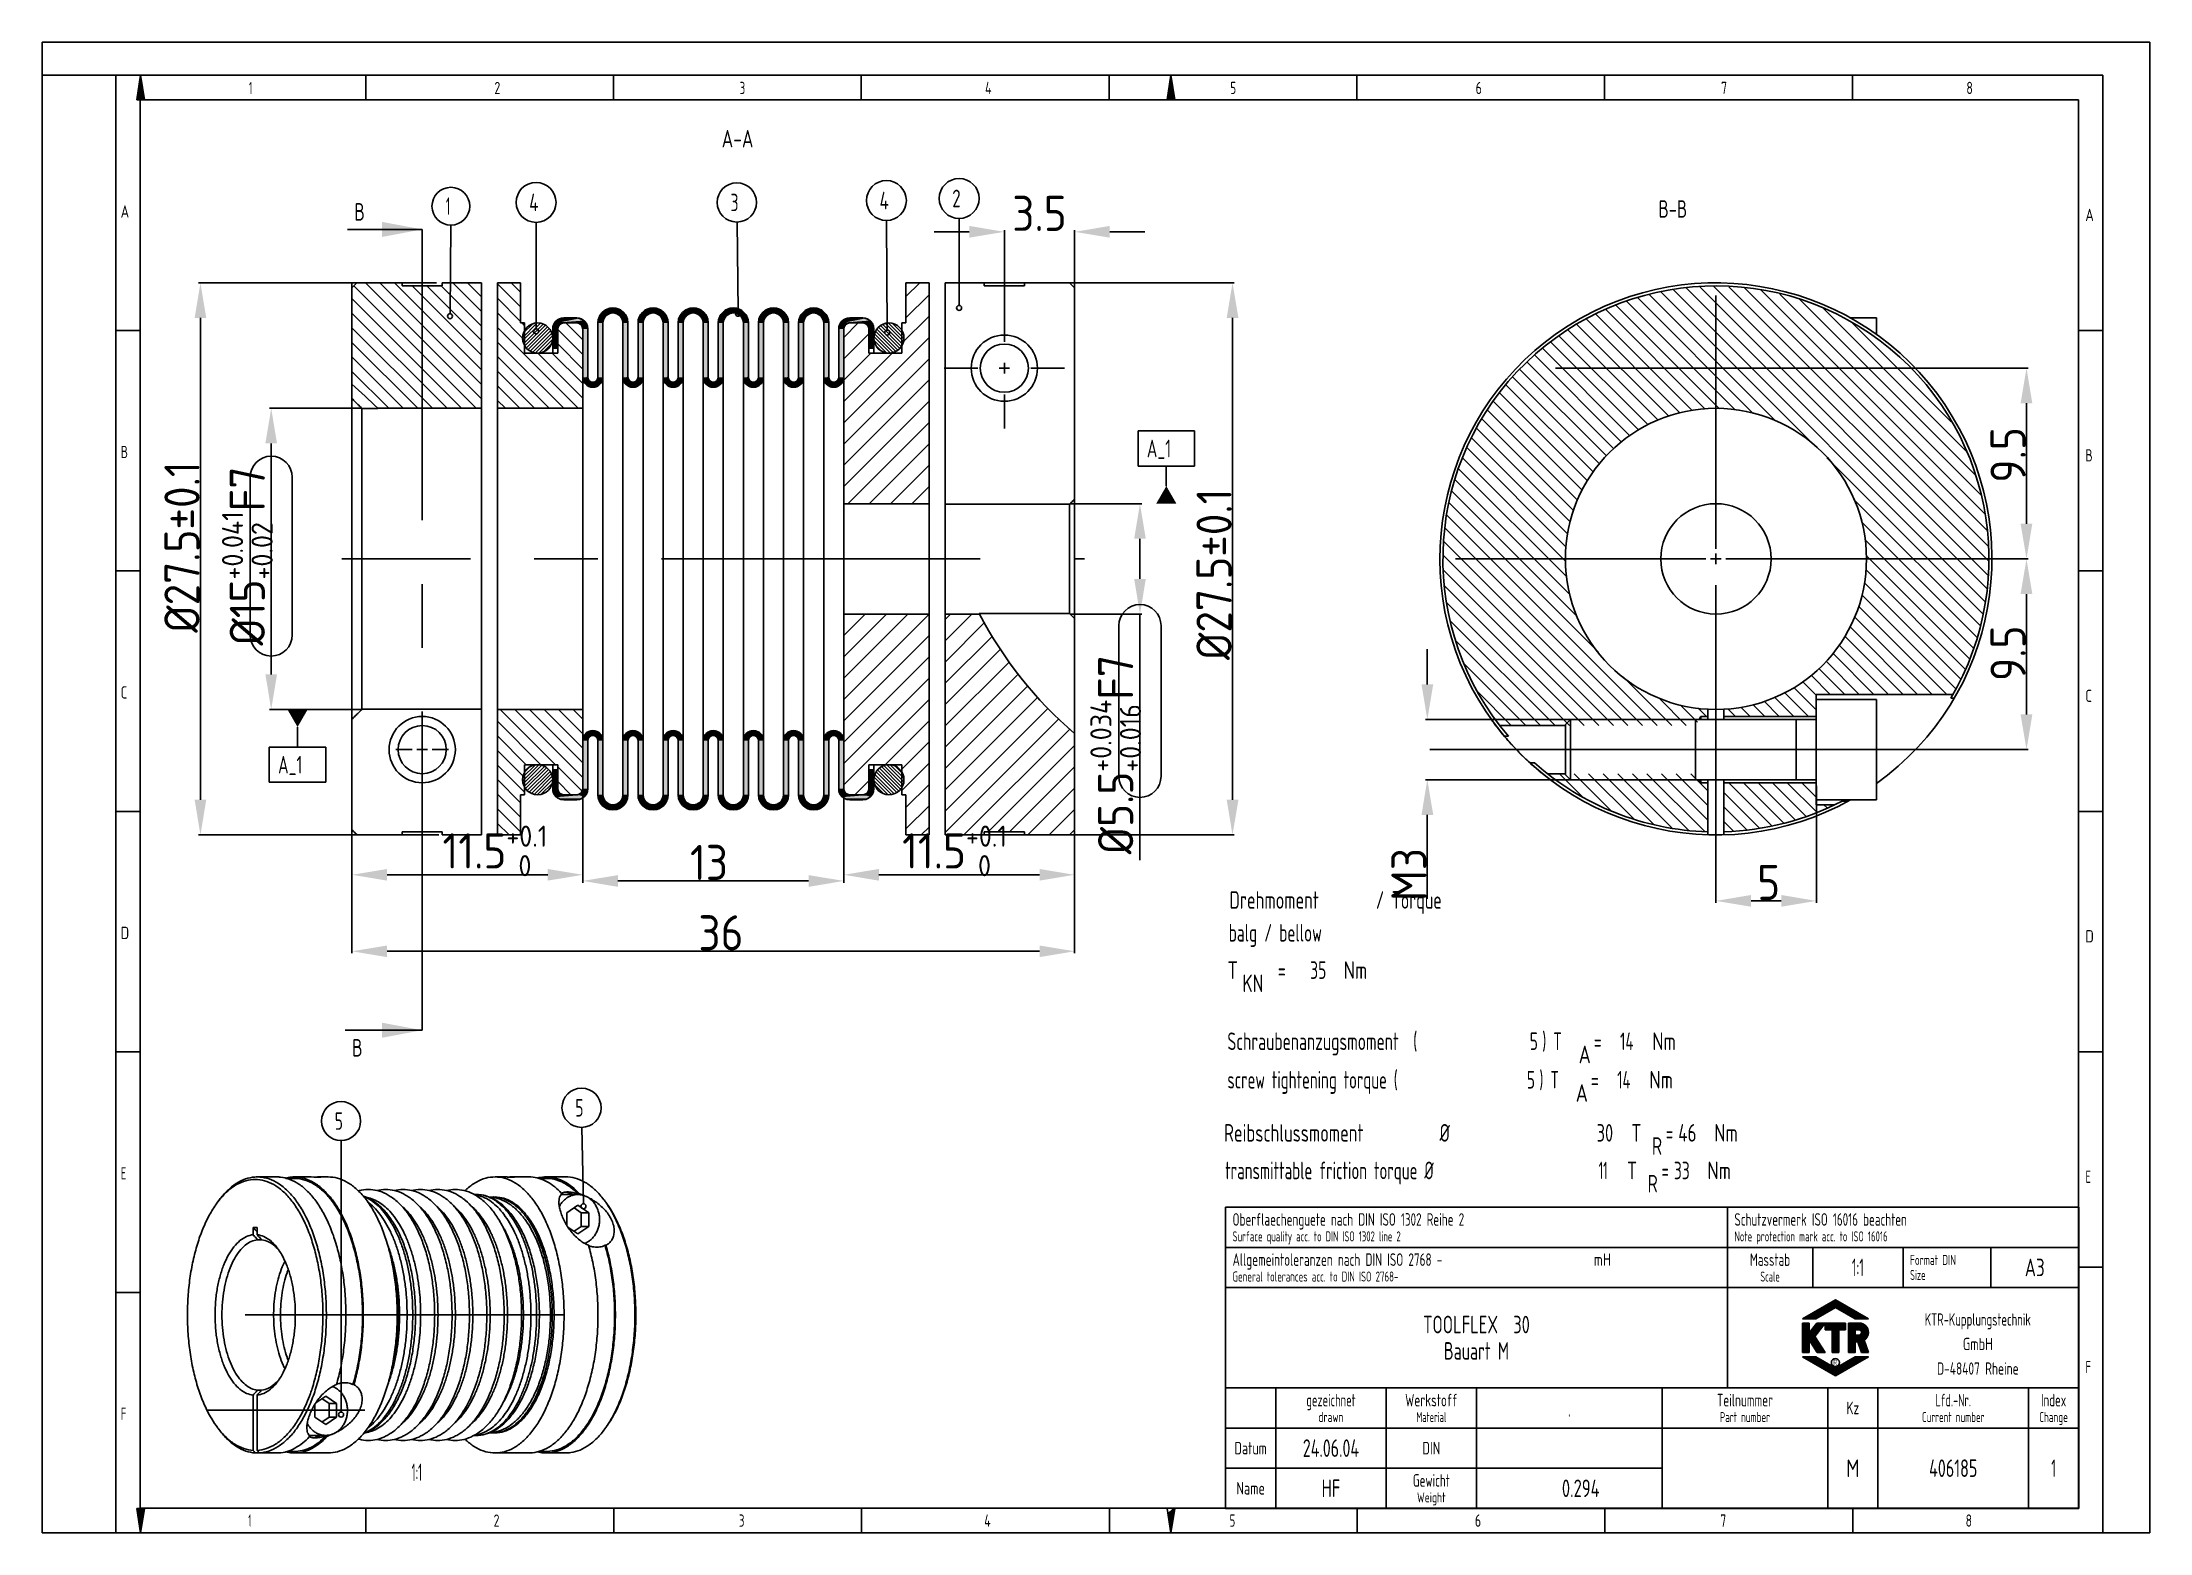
# Model space of a CAD drawing. Header units: millimetres. Extents: x -3388 to 4307, y 243 to 4457.
# Drawn here: x -3174.2 to -2964.2, y 572.1 to 720.6 of the extents above; entities that cross this region are included whole.
import ezdxf
from ezdxf.enums import TextEntityAlignment as Align

# ---------------------------------------------------------------- set-up
doc = ezdxf.new("R2010")
doc.units = ezdxf.units.MM
doc.linetypes.add('CENTER', pattern=[50.8, 31.75, -6.35, 6.35, -6.35])
doc.layers.add('BEMASSUNGEN', color=7, linetype='Continuous')
doc.layers.add('DEFAULT_1', color=7, linetype='CENTER')
doc.styles.get("Standard").update_dxf_attribs({"font": 'geniso.shx'})
doc.dimstyles.new('DIMSTYLE_1', dxfattribs={"dimtxt": 3.5, "dimasz": 3.5, "dimexe": 0.18, "dimexo": 0.0625, "dimgap": 0.09, "dimtad": 1, "dimdec": 3, "dimlfac": 0.5, "dimdsep": 46, "dimtxsty": 'Standard', "dimcen": 0.09, "dimadec": 0, "dimazin": 0, "dimtp": 0.3, "dimtm": 0.3, "dimtfac": 1, "dimtdec": 3, "dimtofl": 0, "dimtmove": 0, "dimatfit": 3, "dimfxl": 1, "dimtolj": 1, "dimarcsym": 0})
doc.dimstyles.new('DIMSTYLE_2', dxfattribs={"dimtxt": 3.5, "dimasz": 3.5, "dimexe": 0.18, "dimexo": 0.0625, "dimgap": 0.09, "dimtad": 1, "dimdec": 3, "dimlfac": 0.5, "dimdsep": 46, "dimtxsty": 'Standard', "dimcen": 0.09, "dimadec": 0, "dimazin": 0, "dimtp": 0.2, "dimtm": 0.2, "dimtfac": 1, "dimtdec": 3, "dimtofl": 0, "dimtmove": 0, "dimatfit": 3, "dimfxl": 1, "dimtolj": 1, "dimarcsym": 0})
doc.dimstyles.new('DIMSTYLE_3', dxfattribs={"dimtxt": 3.5, "dimasz": 3.5, "dimexe": 0.18, "dimexo": 0.0625, "dimgap": 0.09, "dimtad": 1, "dimlfac": 0.5, "dimdsep": 46, "dimtxsty": 'Standard', "dimcen": 0.09, "dimadec": 0, "dimazin": 0, "dimtol": 1, "dimtp": 0.1, "dimtfac": 0.6, "dimtofl": 0, "dimtmove": 0, "dimatfit": 3, "dimfxl": 1, "dimtolj": 1, "dimarcsym": 0})
doc.dimstyles.new('DIMSTYLE_4', dxfattribs={"dimtxt": 3.5, "dimasz": 3.5, "dimexe": 0.18, "dimexo": 0.0625, "dimgap": 0.09, "dimtad": 1, "dimdec": 3, "dimlfac": 0.5, "dimdsep": 46, "dimtxsty": 'Standard', "dimcen": 0.09, "dimadec": 0, "dimazin": 0, "dimtol": 1, "dimtp": 0.1, "dimtm": 0.1, "dimtfac": 1, "dimtdec": 3, "dimtofl": 0, "dimtmove": 0, "dimatfit": 3, "dimfxl": 1, "dimtolj": 1, "dimarcsym": 0})
doc.dimstyles.new('DIMSTYLE_5', dxfattribs={"dimtxt": 3.5, "dimasz": 3.5, "dimexe": 0.18, "dimexo": 0.0625, "dimgap": 0.09, "dimtad": 1, "dimdec": 4, "dimlfac": 0.5, "dimdsep": 46, "dimtxsty": 'Standard', "dimcen": 0.09, "dimadec": 0, "dimazin": 0, "dimtol": 1, "dimtp": 0.041, "dimtm": -0.02, "dimtfac": 0.6, "dimtdec": 4, "dimtofl": 0, "dimtmove": 0, "dimatfit": 3, "dimfxl": 1, "dimtolj": 1, "dimarcsym": 0})
doc.dimstyles.new('DIMSTYLE_6', dxfattribs={"dimtxt": 3.5, "dimasz": 3.5, "dimexe": 0.18, "dimexo": 0.0625, "dimgap": 0.09, "dimtad": 1, "dimdec": 3, "dimlfac": 0.5, "dimdsep": 46, "dimtxsty": 'Standard', "dimcen": 0.09, "dimadec": 0, "dimazin": 0, "dimtp": 0.1, "dimtm": 0.1, "dimtfac": 1, "dimtdec": 3, "dimtofl": 0, "dimtmove": 0, "dimatfit": 3, "dimfxl": 1, "dimtolj": 1, "dimarcsym": 0})
doc.dimstyles.new('DIMSTYLE_7', dxfattribs={"dimtxt": 3.5, "dimasz": 3.5, "dimexe": 0.18, "dimexo": 0.0625, "dimgap": 0.09, "dimtad": 1, "dimdec": 4, "dimlfac": 0.5, "dimdsep": 46, "dimtxsty": 'Standard', "dimcen": 0.09, "dimadec": 0, "dimazin": 0, "dimtol": 1, "dimtp": 0.034, "dimtm": -0.016, "dimtfac": 0.6, "dimtdec": 4, "dimtofl": 0, "dimtmove": 0, "dimatfit": 3, "dimfxl": 1, "dimtolj": 1, "dimarcsym": 0})

msp = doc.modelspace()

# ---------------------------------------------------------------- texts
at = {"color": 2, "linetype": 'Continuous'}
for s, height, width, p in [('1', 1.22218, 0.571429, (-3153.60044, 715.42526)), ('2', 1.22218, 0.785714, (-3129.1568, 715.42526)), ('3', 1.22218, 0.714286, (-3104.71315, 715.42526)), ('4', 1.22218, 0.785714, (-3080.26951, 715.42526)), ('5', 1.22218, 0.714286, (-3055.82587, 715.42526)), ('6', 1.22218, 0.785714, (-3031.38227, 715.42526)), ('7', 1.22218, 0.785714, (-3006.93863, 715.42526)), ('8', 1.22218, 0.785714, (-2982.49498, 715.42526)), ('A-A', 1.75, 0.809524, (-3106.50206, 710.10925)), ('4', 1.75, 0.785714, (-3090.77831, 703.94392)), ('2', 1.75, 0.785714, (-3083.53518, 704.15096)), ('A', 1.22218, 0.857143, (-3166.38936, 703.11549)), ('1', 1.75, 0.571429, (-3133.98784, 703.37787)), ('4', 1.75, 0.785714, (-3125.68462, 703.75523)), ('3', 1.75, 0.714286, (-3105.62174, 703.75523)), ('B-B', 1.75, 0.761905, (-3013.16271, 703.10312)), ('A', 1.22218, 0.857143, (-2970.63982, 702.77807)), ('B', 1.22218, 0.785714, (-3166.38936, 679.16072)), ('B', 1.22218, 0.785714, (-2970.63982, 678.8234)), ('C', 1.22218, 0.833333, (-3166.38936, 655.20595)), ('C', 1.22218, 0.833333, (-2970.63982, 654.86863)), ('Drehmoment ', 1.7499995, 0.757576, (-3055.91005, 634.26536)), ('/ Torque', 1.75, 0.738095, (-3041.32673, 634.26536)), ('D', 1.22218, 0.904762, (-3166.38936, 631.25118)), ('balg / bellow', 1.75, 0.701465, (-3055.98752, 630.99862)), ('D', 1.22218, 0.904762, (-2970.63982, 630.91386)), ('T', 1.75, 0.857143, (-3056.12041, 627.2776)), (' = ', 1.75, 0.761905, (-3051.87041, 627.2776)), ('35', 1.75, 0.714286, (-3047.87041, 627.2776)), (' Nm', 1.75, 0.833333, (-3045.37041, 627.2776)), ('KN', 1.75, 0.785714, (-3054.62041, 625.9651)), ('Schraubenanzugsmoment  (', 1.7499998, 0.717262, (-3056.12166, 620.19311)), ('5', 1.75, 0.714286, (-3025.99666, 620.19311)), (') T', 1.75, 0.690476, (-3024.74666, 620.19311)), ('14', 1.75, 0.678571, (-3016.99666, 620.19311)), (' Nm', 1.75, 0.833333, (-3014.62166, 620.19311)), ('A', 1.75, 0.857143, (-3021.12166, 618.88061)), ('= ', 1.75, 0.75, (-3019.62166, 620.19311)), ('screw tightening torque (', 1.7499998, 0.681905, (-3056.12041, 616.35729)), ('5', 1.75, 0.714286, (-3026.28708, 616.35729)), (') T', 1.75, 0.690476, (-3025.03708, 616.35729)), ('14', 1.75, 0.678571, (-3017.28708, 616.35729)), (' Nm', 1.75, 0.833333, (-3014.91209, 616.35729)), ('5', 1.75, 0.714286, (-3121.09363, 613.56487)), ('A', 1.75, 0.857143, (-3021.41208, 615.04479)), ('= ', 1.75, 0.75, (-3019.91208, 616.35729)), ('5', 1.75, 0.714286, (-3145.05648, 612.24409)), ('Reibschlussmoment          %%c', 1.75, 0.757653, (-3056.45102, 611.06754)), ('30', 1.75, 0.75, (-3019.32602, 611.06754)), (' T', 1.75, 0.821429, (-3016.70102, 611.06754)), ('R', 1.75, 0.785714, (-3013.82602, 609.75504)), ('=', 1.75, 0.714286, (-3012.45102, 611.06754)), ('46', 1.75, 0.785714, (-3011.20102, 611.06754)), (' Nm', 1.75, 0.833333, (-3008.45102, 611.06754)), ('transmittable friction torque %%c', 1.75, 0.685868, (-3056.34082, 607.32063)), ('11', 1.75, 0.571429, (-3019.13249, 607.32063)), (' T', 1.75, 0.821429, (-3017.13249, 607.32063)), ('33', 1.75, 0.714286, (-3011.63249, 607.32063)), (' Nm', 1.75, 0.833333, (-3009.13249, 607.32063)), ('E', 1.22218, 0.714286, (-3166.38936, 607.29641)), ('R', 1.75, 0.785714, (-3014.25749, 606.00813)), ('=', 1.75, 0.714286, (-3012.88249, 607.32063)), ('E', 1.22218, 0.714286, (-2970.63982, 606.95908)), ('Oberflaechenguete nach DIN ISO 1302 Reihe 2', 1.25, 0.714286, (-3055.60228, 602.69195)), ('Schutzvermerk ISO 16016 beachten', 1.25, 0.712054, (-3005.60228, 602.69195)), ('Surface quality acc. to DIN ISO 1302 line 2', 1, 0.696013, (-3055.60228, 601.12945)), ('Note protection mark acc. to ISO 16016', 1, 0.699875, (-3005.60228, 601.12945)), ('Allgemeintoleranzen nach DIN ISO 2768 - ', 1.25, 0.719643, (-3055.60228, 598.69195)), ('mH', 1.25, 0.857143, (-3019.62014, 598.69195)), ('Format DIN', 1, 0.740476, (-2988.10228, 598.7857)), ('General tolerances acc. to DIN ISO 2768-', 1, 0.710119, (-3055.60228, 597.12945)), ('Size', 1, 0.684524, (-2988.10228, 597.2857)), ('R', 0.55438, 0.785714, (-2995.76255, 588.78641)), ('F', 1.22218, 0.714286, (-2970.63982, 588.00431)), ('F', 1.22218, 0.714286, (-3166.38936, 583.34164)), ('1:1', 1.75, 0.5, (-3137.39801, 577.25321)), ('1', 1.22218, 0.571429, (-3153.67866, 572.70865)), ('2', 1.22218, 0.785714, (-3129.23502, 572.70865)), ('3', 1.22218, 0.714286, (-3104.79137, 572.70865)), ('4', 1.22218, 0.785714, (-3080.34773, 572.70865)), ('5', 1.22218, 0.714286, (-3055.90409, 572.70865)), ('6', 1.22218, 0.785714, (-3031.46044, 572.70865)), ('7', 1.22218, 0.785714, (-3007.0168, 572.70865)), ('8', 1.22218, 0.785714, (-2982.57315, 572.70865))]:
    msp.add_text(s, height=height, dxfattribs=dict(at, width=width)).set_placement(p)
at = {"color": 7, "linetype": 'Continuous', "width": 0.785714}
for p in [(-3143.10529, 702.81803), (-3143.3313, 619.54055)]:
    msp.add_text('B', height=1.75, dxfattribs=at).set_placement(p)
at = {"color": 2, "linetype": 'Continuous'}
for s, height, width, p in [('Masstab', 1.25, 0.714286, (-3002.05228, 598.69195)), ('1:1', 1.75, 0.571429, (-2993.30228, 597.6607)), ('A3', 1.75, 0.785714, (-2975.67728, 597.6607)), ('Scale', 1, 0.671429, (-3002.05228, 597.12945)), ('KTR-Kupplungstechnik', 1.2221822, 0.70119, (-2981.35097, 592.74149)), ('GmbH', 1.222182, 0.803571, (-2981.35102, 590.29713)), ('D-48407 Rheine', 1.2221822, 0.75, (-2981.35097, 587.85276)), ('gezeichnet', 1.25, 0.67381, (-3045.80228, 584.69195)), ('Werkstoff', 1.25, 0.730159, (-3035.80228, 584.69195)), ('Teilnummer', 1.25, 0.72381, (-3004.55228, 584.69195)), ('Lfd.-Nr.', 1.25, 0.651786, (-2983.80228, 584.69195)), ('Index', 1.25, 0.7, (-2973.80228, 584.69195)), ('drawn', 1, 0.757143, (-3045.80228, 583.12945)), ('Material', 1, 0.654762, (-3035.80228, 583.12945)), ('.', 1.75, 0.571429, (-3022.05228, 583.6607)), ('Part number', 1, 0.720779, (-3004.55228, 583.12945)), ('Kz', 1.25, 0.75, (-2993.80228, 583.9107)), ('Current number', 1, 0.717687, (-2983.80228, 583.12945)), ('Change', 1, 0.734127, (-2973.80228, 583.12945)), ('Datum', 1.25, 0.766667, (-3053.80228, 579.9107)), ('24.06.04', 1.75, 0.732143, (-3045.80228, 579.6607)), ('DIN', 1.25, 0.777778, (-3035.80228, 579.9107)), ('Gewicht', 1.25, 0.707483, (-3035.80228, 576.69195)), ('Name', 1.25, 0.785714, (-3053.80228, 575.9107)), ('HF', 1.75, 0.75, (-3045.80228, 575.6607)), ('Weight', 1, 0.765873, (-3035.80228, 575.12945)), ('   0.294', 1.75, 0.758929, (-3022.05228, 575.6607))]:
    msp.add_text(s, height=height, dxfattribs=dict(at, width=width)).set_placement(p, align=Align.CENTER)
at = {"color": 7, "linetype": 'Continuous'}
for s, width, p in [('TOOLFLEX  30', 0.755952, (-3031.30228, 591.9732)), ('Bauart M', 0.723214, (-3031.30228, 589.3482)), ('M', 0.857143, (-2993.80228, 577.6607)), ('406185', 0.738095, (-2983.80228, 577.6607)), ('1', 0.571429, (-2973.80228, 577.6607))]:
    msp.add_text(s, height=1.75, dxfattribs=dict(at, width=width)).set_placement(p, align=Align.CENTER)
at = {"layer": 'BEMASSUNGEN', "color": 2, "linetype": 'Continuous', "width": 0.738095}
for p in [(-3064.14268, 679.24548), (-3150.70239, 647.74548)]:
    msp.add_text('A_1', height=1.75, dxfattribs=at).set_placement(p)

# ---------------------------------------------------------------- blocks, each defined once
blk = doc.blocks.new('*U35')
at = {"color": 2, "linetype": 'Continuous', "extrusion": (0, 0, -1)}
for points in [[(-112.24, 243.65), (-115.86, 243.17), (-111.61, 243.17)], [(-112.96, 243.94), (-115.24, 243.65), (-112.24, 243.65)], [(-115.24, 243.65), (-115.86, 243.17), (-112.24, 243.65)], [(-113.74, 244.05), (-114.51, 243.94), (-112.96, 243.94)], [(-114.51, 243.94), (-115.24, 243.65), (-112.96, 243.94)], [(-111.61, 243.17), (-113.12, 242.95), (-111.14, 242.55)], [(-111.61, 243.17), (-113.74, 243.05), (-113.12, 242.95)], [(-115.86, 243.17), (-113.74, 243.05), (-111.61, 243.17)], [(-115.86, 243.17), (-114.35, 242.95), (-113.74, 243.05)], [(-115.86, 243.17), (-116.33, 242.55), (-114.35, 242.95)], [(-114.35, 242.95), (-116.33, 242.55), (-114.91, 242.67)], [(-114.91, 242.67), (-116.33, 242.55), (-115.35, 242.22)], [(-116.33, 242.55), (-116.63, 241.82), (-115.35, 242.22)], [(-115.35, 242.22), (-116.63, 241.82), (-115.64, 241.67)], [(-116.63, 241.82), (-116.74, 241.05), (-115.64, 241.67)], [(-115.64, 241.67), (-116.74, 241.05), (-115.74, 241.05)], [(-115.74, 241.05), (-116.74, 230.25), (-115.74, 230.25)], [(-116.74, 241.05), (-116.74, 230.25), (-115.74, 241.05)], [(-116.74, 230.25), (-115.83, 229.63), (-115.74, 230.25)]]:
    blk.add_solid(points, dxfattribs=at)
blk = doc.blocks.new('*U36')
at = {"color": 2, "linetype": 'Continuous', "extrusion": (0, 0, -1)}
for points in [[(-120.24, 243.65), (-123.86, 243.17), (-119.61, 243.17)], [(-120.96, 243.94), (-123.24, 243.65), (-120.24, 243.65)], [(-123.24, 243.65), (-123.86, 243.17), (-120.24, 243.65)], [(-121.74, 244.05), (-122.51, 243.94), (-120.96, 243.94)], [(-122.51, 243.94), (-123.24, 243.65), (-120.96, 243.94)], [(-119.61, 243.17), (-121.12, 242.95), (-119.14, 242.55)], [(-119.61, 243.17), (-121.74, 243.05), (-121.12, 242.95)], [(-123.86, 243.17), (-121.74, 243.05), (-119.61, 243.17)], [(-123.86, 243.17), (-122.35, 242.95), (-121.74, 243.05)], [(-123.86, 243.17), (-124.33, 242.55), (-122.35, 242.95)], [(-122.35, 242.95), (-124.33, 242.55), (-122.91, 242.67)], [(-122.91, 242.67), (-124.33, 242.55), (-123.35, 242.22)], [(-124.33, 242.55), (-124.63, 241.82), (-123.35, 242.22)], [(-123.35, 242.22), (-124.63, 241.82), (-123.64, 241.67)], [(-124.63, 241.82), (-124.74, 241.05), (-123.64, 241.67)], [(-123.64, 241.67), (-124.74, 241.05), (-123.74, 241.05)], [(-123.74, 241.05), (-124.74, 230.25), (-123.74, 230.25)], [(-124.74, 241.05), (-124.74, 230.25), (-123.74, 241.05)], [(-124.74, 230.25), (-123.83, 229.63), (-123.74, 230.25)]]:
    blk.add_solid(points, dxfattribs=at)
blk = doc.blocks.new('*U37')
at = {"color": 2, "linetype": 'Continuous', "extrusion": (0, 0, -1)}
for points in [[(-128.24, 243.65), (-131.86, 243.17), (-127.61, 243.17)], [(-128.96, 243.94), (-131.24, 243.65), (-128.24, 243.65)], [(-131.24, 243.65), (-131.86, 243.17), (-128.24, 243.65)], [(-129.74, 244.05), (-130.51, 243.94), (-128.96, 243.94)], [(-130.51, 243.94), (-131.24, 243.65), (-128.96, 243.94)], [(-127.61, 243.17), (-129.12, 242.95), (-127.14, 242.55)], [(-127.61, 243.17), (-129.74, 243.05), (-129.12, 242.95)], [(-131.86, 243.17), (-129.74, 243.05), (-127.61, 243.17)], [(-131.86, 243.17), (-130.35, 242.95), (-129.74, 243.05)], [(-131.86, 243.17), (-132.33, 242.55), (-130.35, 242.95)], [(-130.35, 242.95), (-132.33, 242.55), (-130.91, 242.67)], [(-130.91, 242.67), (-132.33, 242.55), (-131.35, 242.22)], [(-132.33, 242.55), (-132.63, 241.82), (-131.35, 242.22)], [(-131.35, 242.22), (-132.63, 241.82), (-131.64, 241.67)], [(-132.63, 241.82), (-132.74, 241.05), (-131.64, 241.67)], [(-131.64, 241.67), (-132.74, 241.05), (-131.74, 241.05)], [(-131.74, 241.05), (-132.74, 230.25), (-131.74, 230.25)], [(-132.74, 241.05), (-132.74, 230.25), (-131.74, 241.05)], [(-132.74, 230.25), (-131.83, 229.63), (-131.74, 230.25)]]:
    blk.add_solid(points, dxfattribs=at)
blk = doc.blocks.new('*U38')
at = {"color": 2, "linetype": 'Continuous', "extrusion": (0, 0, -1)}
for points in [[(-136.24, 243.65), (-139.86, 243.17), (-135.61, 243.17)], [(-136.96, 243.94), (-139.24, 243.65), (-136.24, 243.65)], [(-139.24, 243.65), (-139.86, 243.17), (-136.24, 243.65)], [(-137.74, 244.05), (-138.51, 243.94), (-136.96, 243.94)], [(-138.51, 243.94), (-139.24, 243.65), (-136.96, 243.94)], [(-135.61, 243.17), (-137.12, 242.95), (-135.14, 242.55)], [(-135.61, 243.17), (-137.74, 243.05), (-137.12, 242.95)], [(-139.86, 243.17), (-137.74, 243.05), (-135.61, 243.17)], [(-139.86, 243.17), (-138.35, 242.95), (-137.74, 243.05)], [(-139.86, 243.17), (-140.33, 242.55), (-138.35, 242.95)], [(-138.35, 242.95), (-140.33, 242.55), (-138.91, 242.67)], [(-138.91, 242.67), (-140.33, 242.55), (-139.35, 242.22)], [(-140.33, 242.55), (-140.63, 241.82), (-139.35, 242.22)], [(-139.35, 242.22), (-140.63, 241.82), (-139.64, 241.67)], [(-140.63, 241.82), (-140.74, 241.05), (-139.64, 241.67)], [(-139.64, 241.67), (-140.74, 241.05), (-139.74, 241.05)], [(-139.74, 241.05), (-140.74, 230.25), (-139.74, 230.25)], [(-140.74, 241.05), (-140.74, 230.25), (-139.74, 241.05)], [(-140.74, 230.25), (-139.83, 229.63), (-139.74, 230.25)]]:
    blk.add_solid(points, dxfattribs=at)
blk = doc.blocks.new('*U39')
at = {"color": 2, "linetype": 'Continuous', "extrusion": (0, 0, -1)}
for points in [[(-144.24, 243.65), (-147.86, 243.17), (-143.61, 243.17)], [(-144.96, 243.94), (-147.24, 243.65), (-144.24, 243.65)], [(-147.24, 243.65), (-147.86, 243.17), (-144.24, 243.65)], [(-145.74, 244.05), (-146.51, 243.94), (-144.96, 243.94)], [(-146.51, 243.94), (-147.24, 243.65), (-144.96, 243.94)], [(-143.61, 243.17), (-145.12, 242.95), (-143.14, 242.55)], [(-143.61, 243.17), (-145.74, 243.05), (-145.12, 242.95)], [(-147.86, 243.17), (-145.74, 243.05), (-143.61, 243.17)], [(-147.86, 243.17), (-146.35, 242.95), (-145.74, 243.05)], [(-147.86, 243.17), (-148.33, 242.55), (-146.35, 242.95)], [(-146.35, 242.95), (-148.33, 242.55), (-146.91, 242.67)], [(-146.91, 242.67), (-148.33, 242.55), (-147.35, 242.22)], [(-148.33, 242.55), (-148.63, 241.82), (-147.35, 242.22)], [(-147.35, 242.22), (-148.63, 241.82), (-147.64, 241.67)], [(-148.63, 241.82), (-148.74, 241.05), (-147.64, 241.67)], [(-147.64, 241.67), (-148.74, 241.05), (-147.74, 241.05)], [(-147.74, 241.05), (-148.74, 230.25), (-147.74, 230.25)], [(-148.74, 241.05), (-148.74, 230.25), (-147.74, 241.05)], [(-148.74, 230.25), (-147.83, 229.63), (-147.74, 230.25)]]:
    blk.add_solid(points, dxfattribs=at)
blk = doc.blocks.new('*U40')
at = {"color": 2, "linetype": 'Continuous', "extrusion": (0, 0, -1)}
for points in [[(-152.24, 243.65), (-155.86, 243.17), (-151.61, 243.17)], [(-152.96, 243.94), (-155.24, 243.65), (-152.24, 243.65)], [(-155.24, 243.65), (-155.86, 243.17), (-152.24, 243.65)], [(-153.74, 244.05), (-154.51, 243.94), (-152.96, 243.94)], [(-154.51, 243.94), (-155.24, 243.65), (-152.96, 243.94)], [(-151.61, 243.17), (-153.12, 242.95), (-151.14, 242.55)], [(-151.61, 243.17), (-153.74, 243.05), (-153.12, 242.95)], [(-155.86, 243.17), (-153.74, 243.05), (-151.61, 243.17)], [(-155.86, 243.17), (-154.35, 242.95), (-153.74, 243.05)], [(-155.86, 243.17), (-156.33, 242.55), (-154.35, 242.95)], [(-154.35, 242.95), (-156.33, 242.55), (-154.91, 242.67)], [(-154.91, 242.67), (-156.33, 242.55), (-155.35, 242.22)], [(-156.33, 242.55), (-156.63, 241.82), (-155.35, 242.22)], [(-155.35, 242.22), (-156.63, 241.82), (-155.64, 241.67)], [(-156.63, 241.82), (-156.74, 241.05), (-155.64, 241.67)], [(-155.64, 241.67), (-156.74, 241.05), (-155.74, 241.05)], [(-155.74, 241.05), (-156.74, 230.25), (-155.74, 230.25)], [(-156.74, 241.05), (-156.74, 230.25), (-155.74, 241.05)], [(-156.74, 230.25), (-155.83, 229.63), (-155.74, 230.25)]]:
    blk.add_solid(points, dxfattribs=at)
blk = doc.blocks.new('*U41')
at = {"color": 2, "linetype": 'Continuous', "extrusion": (0, 0, -1)}
for points in [[(-110.84, 241.82), (-111.83, 241.67), (-110.74, 241.05)], [(-111.83, 241.67), (-111.74, 241.05), (-110.74, 241.05)], [(-110.74, 241.05), (-111.74, 230.25), (-110.74, 230.25)], [(-111.74, 241.05), (-111.74, 230.25), (-110.74, 241.05)], [(-111.14, 242.55), (-112.12, 242.22), (-110.84, 241.82)], [(-112.12, 242.22), (-111.83, 241.67), (-110.84, 241.82)], [(-113.12, 242.95), (-112.56, 242.67), (-111.14, 242.55)], [(-112.56, 242.67), (-112.12, 242.22), (-111.14, 242.55)], [(-110.24, 229.38), (-111.35, 229.07), (-109.91, 229.26)], [(-110.5, 229.6), (-111.35, 229.07), (-110.24, 229.38)], [(-110.68, 229.9), (-111.64, 229.63), (-110.5, 229.6)], [(-111.64, 229.63), (-111.35, 229.07), (-110.5, 229.6)], [(-110.74, 230.25), (-111.64, 229.63), (-110.68, 229.9)], [(-111.74, 230.25), (-111.64, 229.63), (-110.74, 230.25)]]:
    blk.add_solid(points, dxfattribs=at)
blk = doc.blocks.new('*U42')
at = {"color": 2, "linetype": 'Continuous', "extrusion": (0, 0, -1)}
for points in [[(-118.84, 241.82), (-119.83, 241.67), (-118.74, 241.05)], [(-119.83, 241.67), (-119.74, 241.05), (-118.74, 241.05)], [(-118.74, 241.05), (-119.74, 230.25), (-118.74, 230.25)], [(-119.74, 241.05), (-119.74, 230.25), (-118.74, 241.05)], [(-119.14, 242.55), (-120.12, 242.22), (-118.84, 241.82)], [(-120.12, 242.22), (-119.83, 241.67), (-118.84, 241.82)], [(-121.12, 242.95), (-120.56, 242.67), (-119.14, 242.55)], [(-120.56, 242.67), (-120.12, 242.22), (-119.14, 242.55)], [(-118.24, 229.38), (-119.35, 229.07), (-117.91, 229.26)], [(-118.5, 229.6), (-119.35, 229.07), (-118.24, 229.38)], [(-118.68, 229.9), (-119.64, 229.63), (-118.5, 229.6)], [(-119.64, 229.63), (-119.35, 229.07), (-118.5, 229.6)], [(-118.74, 230.25), (-119.64, 229.63), (-118.68, 229.9)], [(-119.74, 230.25), (-119.64, 229.63), (-118.74, 230.25)]]:
    blk.add_solid(points, dxfattribs=at)
blk = doc.blocks.new('*U43')
at = {"color": 2, "linetype": 'Continuous', "extrusion": (0, 0, -1)}
for points in [[(-126.84, 241.82), (-127.83, 241.67), (-126.74, 241.05)], [(-127.83, 241.67), (-127.74, 241.05), (-126.74, 241.05)], [(-126.74, 241.05), (-127.74, 230.25), (-126.74, 230.25)], [(-127.74, 241.05), (-127.74, 230.25), (-126.74, 241.05)], [(-127.14, 242.55), (-128.12, 242.22), (-126.84, 241.82)], [(-128.12, 242.22), (-127.83, 241.67), (-126.84, 241.82)], [(-129.12, 242.95), (-128.56, 242.67), (-127.14, 242.55)], [(-128.56, 242.67), (-128.12, 242.22), (-127.14, 242.55)], [(-126.24, 229.38), (-127.35, 229.07), (-125.91, 229.26)], [(-126.5, 229.6), (-127.35, 229.07), (-126.24, 229.38)], [(-126.68, 229.9), (-127.64, 229.63), (-126.5, 229.6)], [(-127.64, 229.63), (-127.35, 229.07), (-126.5, 229.6)], [(-126.74, 230.25), (-127.64, 229.63), (-126.68, 229.9)], [(-127.74, 230.25), (-127.64, 229.63), (-126.74, 230.25)]]:
    blk.add_solid(points, dxfattribs=at)
blk = doc.blocks.new('*U44')
at = {"color": 2, "linetype": 'Continuous', "extrusion": (0, 0, -1)}
for points in [[(-134.84, 241.82), (-135.83, 241.67), (-134.74, 241.05)], [(-135.83, 241.67), (-135.74, 241.05), (-134.74, 241.05)], [(-134.74, 241.05), (-135.74, 230.25), (-134.74, 230.25)], [(-135.74, 241.05), (-135.74, 230.25), (-134.74, 241.05)], [(-135.14, 242.55), (-136.12, 242.22), (-134.84, 241.82)], [(-136.12, 242.22), (-135.83, 241.67), (-134.84, 241.82)], [(-137.12, 242.95), (-136.56, 242.67), (-135.14, 242.55)], [(-136.56, 242.67), (-136.12, 242.22), (-135.14, 242.55)], [(-134.24, 229.38), (-135.35, 229.07), (-133.91, 229.26)], [(-134.5, 229.6), (-135.35, 229.07), (-134.24, 229.38)], [(-134.68, 229.9), (-135.64, 229.63), (-134.5, 229.6)], [(-135.64, 229.63), (-135.35, 229.07), (-134.5, 229.6)], [(-134.74, 230.25), (-135.64, 229.63), (-134.68, 229.9)], [(-135.74, 230.25), (-135.64, 229.63), (-134.74, 230.25)]]:
    blk.add_solid(points, dxfattribs=at)
blk = doc.blocks.new('*U45')
at = {"color": 2, "linetype": 'Continuous', "extrusion": (0, 0, -1)}
for points in [[(-142.84, 241.82), (-143.83, 241.67), (-142.74, 241.05)], [(-143.83, 241.67), (-143.74, 241.05), (-142.74, 241.05)], [(-142.74, 241.05), (-143.74, 230.25), (-142.74, 230.25)], [(-143.74, 241.05), (-143.74, 230.25), (-142.74, 241.05)], [(-143.14, 242.55), (-144.12, 242.22), (-142.84, 241.82)], [(-144.12, 242.22), (-143.83, 241.67), (-142.84, 241.82)], [(-145.12, 242.95), (-144.56, 242.67), (-143.14, 242.55)], [(-144.56, 242.67), (-144.12, 242.22), (-143.14, 242.55)], [(-142.24, 229.38), (-143.35, 229.07), (-141.91, 229.26)], [(-142.5, 229.6), (-143.35, 229.07), (-142.24, 229.38)], [(-142.68, 229.9), (-143.64, 229.63), (-142.5, 229.6)], [(-143.64, 229.63), (-143.35, 229.07), (-142.5, 229.6)], [(-142.74, 230.25), (-143.64, 229.63), (-142.68, 229.9)], [(-143.74, 230.25), (-143.64, 229.63), (-142.74, 230.25)]]:
    blk.add_solid(points, dxfattribs=at)
blk = doc.blocks.new('*U46')
at = {"color": 2, "linetype": 'Continuous', "extrusion": (0, 0, -1)}
for points in [[(-150.84, 241.82), (-151.83, 241.67), (-150.74, 241.05)], [(-151.83, 241.67), (-151.74, 241.05), (-150.74, 241.05)], [(-150.74, 241.05), (-151.74, 230.25), (-150.74, 230.25)], [(-151.74, 241.05), (-151.74, 230.25), (-150.74, 241.05)], [(-151.14, 242.55), (-152.12, 242.22), (-150.84, 241.82)], [(-152.12, 242.22), (-151.83, 241.67), (-150.84, 241.82)], [(-153.12, 242.95), (-152.56, 242.67), (-151.14, 242.55)], [(-152.56, 242.67), (-152.12, 242.22), (-151.14, 242.55)], [(-150.24, 229.38), (-151.35, 229.07), (-149.91, 229.26)], [(-150.5, 229.6), (-151.35, 229.07), (-150.24, 229.38)], [(-150.68, 229.9), (-151.64, 229.63), (-150.5, 229.6)], [(-151.64, 229.63), (-151.35, 229.07), (-150.5, 229.6)], [(-150.74, 230.25), (-151.64, 229.63), (-150.68, 229.9)], [(-151.74, 230.25), (-151.64, 229.63), (-150.74, 230.25)]]:
    blk.add_solid(points, dxfattribs=at)
blk = doc.blocks.new('*U47')
at = {"color": 2, "linetype": 'Continuous', "extrusion": (0, 0, -1)}
for points in [[(-102.38, 241.4), (-107.1, 241.97), (-102.03, 240.95)], [(-107.64, 241.75), (-102.03, 240.95), (-107.1, 241.97)], [(-102.03, 240.95), (-107.64, 241.75), (-108.09, 241.4)], [(-102.84, 241.75), (-106.54, 242.05), (-102.38, 241.4)], [(-107.1, 241.97), (-102.38, 241.4), (-106.54, 242.05)], [(-103.37, 241.97), (-103.94, 242.05), (-102.84, 241.75)], [(-106.54, 242.05), (-102.84, 241.75), (-103.94, 242.05)]]:
    blk.add_solid(points, dxfattribs=at)
blk = doc.blocks.new('*U48')
at = {"color": 2, "linetype": 'Continuous', "extrusion": (0, 0, -1)}
for points in [[(-159.38, 241.4), (-164.1, 241.97), (-159.03, 240.95)], [(-164.64, 241.75), (-159.03, 240.95), (-164.1, 241.97)], [(-159.03, 240.95), (-164.64, 241.75), (-165.09, 241.4)], [(-159.84, 241.75), (-163.54, 242.05), (-159.38, 241.4)], [(-164.1, 241.97), (-159.38, 241.4), (-163.54, 242.05)], [(-160.37, 241.97), (-160.94, 242.05), (-159.84, 241.75)], [(-163.54, 242.05), (-159.84, 241.75), (-160.94, 242.05)]]:
    blk.add_solid(points, dxfattribs=at)
blk = doc.blocks.new('*U49')
at = {"color": 2, "linetype": 'Continuous', "extrusion": (0, 0, -1)}
for points in [[(-102.03, 240.95), (-103.23, 240.82), (-101.81, 240.42)], [(-108.09, 241.4), (-103.94, 241.05), (-102.03, 240.95)], [(-103.94, 241.05), (-103.56, 240.99), (-102.03, 240.95)], [(-103.56, 240.99), (-103.23, 240.82), (-102.03, 240.95)], [(-108.09, 241.4), (-106.54, 241.05), (-103.94, 241.05)], [(-108.09, 241.4), (-108.44, 240.95), (-106.54, 241.05)], [(-106.54, 241.05), (-108.44, 240.95), (-106.91, 240.99)], [(-106.91, 240.99), (-108.44, 240.95), (-107.24, 240.82)], [(-108.44, 240.95), (-108.66, 240.42), (-107.24, 240.82)], [(-107.24, 240.82), (-108.66, 240.42), (-107.51, 240.55)], [(-107.51, 240.55), (-108.66, 240.42), (-107.68, 240.22)], [(-108.66, 240.42), (-108.74, 239.85), (-107.68, 240.22)], [(-107.68, 240.22), (-108.74, 239.85), (-107.74, 239.85)], [(-107.74, 239.85), (-108.74, 230.25), (-107.74, 230.25)], [(-108.74, 239.85), (-108.74, 230.25), (-107.74, 239.85)], [(-108.74, 230.25), (-107.83, 229.63), (-107.74, 230.25)]]:
    blk.add_solid(points, dxfattribs=at)
blk = doc.blocks.new('*U50')
at = {"color": 2, "linetype": 'Continuous', "extrusion": (0, 0, -1)}
for points in [[(-159.03, 240.95), (-160.23, 240.82), (-158.81, 240.42)], [(-165.09, 241.4), (-160.94, 241.05), (-159.03, 240.95)], [(-160.94, 241.05), (-160.56, 240.99), (-159.03, 240.95)], [(-160.56, 240.99), (-160.23, 240.82), (-159.03, 240.95)], [(-165.09, 241.4), (-163.54, 241.05), (-160.94, 241.05)], [(-165.09, 241.4), (-165.44, 240.95), (-163.54, 241.05)], [(-163.54, 241.05), (-165.44, 240.95), (-163.91, 240.99)], [(-163.91, 240.99), (-165.44, 240.95), (-164.24, 240.82)], [(-165.44, 240.95), (-165.66, 240.42), (-164.24, 240.82)], [(-164.24, 240.82), (-165.66, 240.42), (-164.51, 240.55)], [(-164.51, 240.55), (-165.66, 240.42), (-164.68, 240.22)], [(-165.66, 240.42), (-165.74, 239.85), (-164.68, 240.22)], [(-164.68, 240.22), (-165.74, 239.85), (-164.74, 239.85)], [(-164.74, 239.85), (-165.74, 236.05), (-164.74, 236.05)], [(-165.74, 239.85), (-165.74, 236.05), (-164.74, 239.85)]]:
    blk.add_solid(points, dxfattribs=at)
blk = doc.blocks.new('*U51')
at = {"color": 2, "linetype": 'Continuous', "extrusion": (0, 0, -1)}
for points in [[(-101.81, 240.42), (-102.79, 240.22), (-101.74, 239.85)], [(-102.79, 240.22), (-102.74, 239.85), (-101.74, 239.85)], [(-101.74, 239.85), (-102.74, 236.05), (-101.74, 236.05)], [(-102.74, 239.85), (-102.74, 236.05), (-101.74, 239.85)], [(-103.23, 240.82), (-102.96, 240.55), (-101.81, 240.42)], [(-102.96, 240.55), (-102.79, 240.22), (-101.81, 240.42)]]:
    blk.add_solid(points, dxfattribs=at)
blk = doc.blocks.new('*U52')
at = {"color": 2, "linetype": 'Continuous', "extrusion": (0, 0, -1)}
for points in [[(-158.81, 240.42), (-159.79, 240.22), (-158.74, 239.85)], [(-159.79, 240.22), (-159.74, 239.85), (-158.74, 239.85)], [(-158.74, 239.85), (-159.74, 230.25), (-158.74, 230.25)], [(-159.74, 239.85), (-159.74, 230.25), (-158.74, 239.85)], [(-160.23, 240.82), (-159.96, 240.55), (-158.81, 240.42)], [(-159.96, 240.55), (-159.79, 240.22), (-158.81, 240.42)], [(-158.24, 229.38), (-159.35, 229.07), (-157.91, 229.26)], [(-158.5, 229.6), (-159.35, 229.07), (-158.24, 229.38)], [(-158.68, 229.9), (-159.64, 229.63), (-158.5, 229.6)], [(-159.64, 229.63), (-159.35, 229.07), (-158.5, 229.6)], [(-158.74, 230.25), (-159.64, 229.63), (-158.68, 229.9)], [(-159.74, 230.25), (-159.64, 229.63), (-158.74, 230.25)]]:
    blk.add_solid(points, dxfattribs=at)
blk = doc.blocks.new('*U53')
at = {"color": 2, "linetype": 'Continuous', "extrusion": (0, 0, -1)}
for points in [[(-108.74, 230.25), (-108.8, 229.9), (-107.83, 229.63)], [(-108.8, 229.9), (-108.97, 229.6), (-107.83, 229.63)], [(-107.83, 229.63), (-108.97, 229.6), (-108.12, 229.07)]]:
    blk.add_solid(points, dxfattribs=at)
blk = doc.blocks.new('*U54')
at = {"color": 2, "linetype": 'Continuous', "extrusion": (0, 0, -1)}
for points in [[(-116.74, 230.25), (-116.8, 229.9), (-115.83, 229.63)], [(-116.8, 229.9), (-116.97, 229.6), (-115.83, 229.63)], [(-115.83, 229.63), (-116.97, 229.6), (-116.12, 229.07)]]:
    blk.add_solid(points, dxfattribs=at)
blk = doc.blocks.new('*U55')
at = {"color": 2, "linetype": 'Continuous', "extrusion": (0, 0, -1)}
for points in [[(-124.74, 230.25), (-124.8, 229.9), (-123.83, 229.63)], [(-124.8, 229.9), (-124.97, 229.6), (-123.83, 229.63)], [(-123.83, 229.63), (-124.97, 229.6), (-124.12, 229.07)]]:
    blk.add_solid(points, dxfattribs=at)
blk = doc.blocks.new('*U56')
at = {"color": 2, "linetype": 'Continuous', "extrusion": (0, 0, -1)}
for points in [[(-132.74, 230.25), (-132.8, 229.9), (-131.83, 229.63)], [(-132.8, 229.9), (-132.97, 229.6), (-131.83, 229.63)], [(-131.83, 229.63), (-132.97, 229.6), (-132.12, 229.07)]]:
    blk.add_solid(points, dxfattribs=at)
blk = doc.blocks.new('*U57')
at = {"color": 2, "linetype": 'Continuous', "extrusion": (0, 0, -1)}
for points in [[(-140.74, 230.25), (-140.8, 229.9), (-139.83, 229.63)], [(-140.8, 229.9), (-140.97, 229.6), (-139.83, 229.63)], [(-139.83, 229.63), (-140.97, 229.6), (-140.12, 229.07)]]:
    blk.add_solid(points, dxfattribs=at)
blk = doc.blocks.new('*U58')
at = {"color": 2, "linetype": 'Continuous', "extrusion": (0, 0, -1)}
for points in [[(-148.74, 230.25), (-148.8, 229.9), (-147.83, 229.63)], [(-148.8, 229.9), (-148.97, 229.6), (-147.83, 229.63)], [(-147.83, 229.63), (-148.97, 229.6), (-148.12, 229.07)]]:
    blk.add_solid(points, dxfattribs=at)
blk = doc.blocks.new('*U59')
at = {"color": 2, "linetype": 'Continuous', "extrusion": (0, 0, -1)}
for points in [[(-156.74, 230.25), (-156.8, 229.9), (-155.83, 229.63)], [(-156.8, 229.9), (-156.97, 229.6), (-155.83, 229.63)], [(-155.83, 229.63), (-156.97, 229.6), (-156.12, 229.07)]]:
    blk.add_solid(points, dxfattribs=at)
blk = doc.blocks.new('*U60')
at = {"color": 2, "linetype": 'Continuous', "extrusion": (0, 0, -1)}
for points in [[(-108.97, 229.6), (-109.24, 229.38), (-108.12, 229.07)], [(-109.24, 229.38), (-109.56, 229.26), (-108.12, 229.07)], [(-109.91, 229.26), (-111.35, 229.07), (-108.12, 229.07)], [(-108.12, 229.07), (-109.56, 229.26), (-109.91, 229.26)], [(-108.12, 229.07), (-110.91, 228.63), (-108.56, 228.63)], [(-111.35, 229.07), (-110.91, 228.63), (-108.12, 229.07)], [(-108.56, 228.63), (-110.35, 228.34), (-109.12, 228.34)], [(-110.91, 228.63), (-110.35, 228.34), (-108.56, 228.63)], [(-110.35, 228.34), (-109.74, 228.25), (-109.12, 228.34)]]:
    blk.add_solid(points, dxfattribs=at)
blk = doc.blocks.new('*U61')
at = {"color": 2, "linetype": 'Continuous', "extrusion": (0, 0, -1)}
for points in [[(-116.97, 229.6), (-117.24, 229.38), (-116.12, 229.07)], [(-117.24, 229.38), (-117.56, 229.26), (-116.12, 229.07)], [(-117.91, 229.26), (-119.35, 229.07), (-116.12, 229.07)], [(-116.12, 229.07), (-117.56, 229.26), (-117.91, 229.26)], [(-116.12, 229.07), (-118.91, 228.63), (-116.56, 228.63)], [(-119.35, 229.07), (-118.91, 228.63), (-116.12, 229.07)], [(-116.56, 228.63), (-118.35, 228.34), (-117.12, 228.34)], [(-118.91, 228.63), (-118.35, 228.34), (-116.56, 228.63)], [(-118.35, 228.34), (-117.74, 228.25), (-117.12, 228.34)]]:
    blk.add_solid(points, dxfattribs=at)
blk = doc.blocks.new('*U62')
at = {"color": 2, "linetype": 'Continuous', "extrusion": (0, 0, -1)}
for points in [[(-124.97, 229.6), (-125.24, 229.38), (-124.12, 229.07)], [(-125.24, 229.38), (-125.56, 229.26), (-124.12, 229.07)], [(-125.91, 229.26), (-127.35, 229.07), (-124.12, 229.07)], [(-124.12, 229.07), (-125.56, 229.26), (-125.91, 229.26)], [(-124.12, 229.07), (-126.91, 228.63), (-124.56, 228.63)], [(-127.35, 229.07), (-126.91, 228.63), (-124.12, 229.07)], [(-124.56, 228.63), (-126.35, 228.34), (-125.12, 228.34)], [(-126.91, 228.63), (-126.35, 228.34), (-124.56, 228.63)], [(-126.35, 228.34), (-125.74, 228.25), (-125.12, 228.34)]]:
    blk.add_solid(points, dxfattribs=at)
blk = doc.blocks.new('*U63')
at = {"color": 2, "linetype": 'Continuous', "extrusion": (0, 0, -1)}
for points in [[(-132.97, 229.6), (-133.24, 229.38), (-132.12, 229.07)], [(-133.24, 229.38), (-133.56, 229.26), (-132.12, 229.07)], [(-133.91, 229.26), (-135.35, 229.07), (-132.12, 229.07)], [(-132.12, 229.07), (-133.56, 229.26), (-133.91, 229.26)], [(-132.12, 229.07), (-134.91, 228.63), (-132.56, 228.63)], [(-135.35, 229.07), (-134.91, 228.63), (-132.12, 229.07)], [(-132.56, 228.63), (-134.35, 228.34), (-133.12, 228.34)], [(-134.91, 228.63), (-134.35, 228.34), (-132.56, 228.63)], [(-134.35, 228.34), (-133.74, 228.25), (-133.12, 228.34)]]:
    blk.add_solid(points, dxfattribs=at)
blk = doc.blocks.new('*U64')
at = {"color": 2, "linetype": 'Continuous', "extrusion": (0, 0, -1)}
for points in [[(-140.97, 229.6), (-141.24, 229.38), (-140.12, 229.07)], [(-141.24, 229.38), (-141.56, 229.26), (-140.12, 229.07)], [(-141.91, 229.26), (-143.35, 229.07), (-140.12, 229.07)], [(-140.12, 229.07), (-141.56, 229.26), (-141.91, 229.26)], [(-140.12, 229.07), (-142.91, 228.63), (-140.56, 228.63)], [(-143.35, 229.07), (-142.91, 228.63), (-140.12, 229.07)], [(-140.56, 228.63), (-142.35, 228.34), (-141.12, 228.34)], [(-142.91, 228.63), (-142.35, 228.34), (-140.56, 228.63)], [(-142.35, 228.34), (-141.74, 228.25), (-141.12, 228.34)]]:
    blk.add_solid(points, dxfattribs=at)
blk = doc.blocks.new('*U65')
at = {"color": 2, "linetype": 'Continuous', "extrusion": (0, 0, -1)}
for points in [[(-148.97, 229.6), (-149.24, 229.38), (-148.12, 229.07)], [(-149.24, 229.38), (-149.56, 229.26), (-148.12, 229.07)], [(-149.91, 229.26), (-151.35, 229.07), (-148.12, 229.07)], [(-148.12, 229.07), (-149.56, 229.26), (-149.91, 229.26)], [(-148.12, 229.07), (-150.91, 228.63), (-148.56, 228.63)], [(-151.35, 229.07), (-150.91, 228.63), (-148.12, 229.07)], [(-148.56, 228.63), (-150.35, 228.34), (-149.12, 228.34)], [(-150.91, 228.63), (-150.35, 228.34), (-148.56, 228.63)], [(-150.35, 228.34), (-149.74, 228.25), (-149.12, 228.34)]]:
    blk.add_solid(points, dxfattribs=at)
blk = doc.blocks.new('*U66')
at = {"color": 2, "linetype": 'Continuous', "extrusion": (0, 0, -1)}
for points in [[(-156.97, 229.6), (-157.24, 229.38), (-156.12, 229.07)], [(-157.24, 229.38), (-157.56, 229.26), (-156.12, 229.07)], [(-157.91, 229.26), (-159.35, 229.07), (-156.12, 229.07)], [(-156.12, 229.07), (-157.56, 229.26), (-157.91, 229.26)], [(-156.12, 229.07), (-158.91, 228.63), (-156.56, 228.63)], [(-159.35, 229.07), (-158.91, 228.63), (-156.12, 229.07)], [(-156.56, 228.63), (-158.35, 228.34), (-157.12, 228.34)], [(-158.91, 228.63), (-158.35, 228.34), (-156.56, 228.63)], [(-158.35, 228.34), (-157.74, 228.25), (-157.12, 228.34)]]:
    blk.add_solid(points, dxfattribs=at)
blk = doc.blocks.new('*U67')
at = {"color": 2, "linetype": 'Continuous', "extrusion": (0, 0, -1)}
for points in [[(-109.12, 159.75), (-110.91, 159.47), (-108.56, 159.47)], [(-109.74, 159.85), (-110.35, 159.75), (-109.12, 159.75)], [(-110.35, 159.75), (-110.91, 159.47), (-109.12, 159.75)], [(-108.12, 159.02), (-109.56, 158.83), (-107.83, 158.47)], [(-108.56, 159.47), (-111.35, 159.02), (-108.12, 159.02)], [(-111.35, 159.02), (-109.56, 158.83), (-108.12, 159.02)], [(-110.91, 159.47), (-111.35, 159.02), (-108.56, 159.47)], [(-111.35, 159.02), (-109.91, 158.83), (-109.56, 158.83)], [(-111.35, 159.02), (-111.64, 158.47), (-109.91, 158.83)], [(-109.91, 158.83), (-111.64, 158.47), (-110.24, 158.71)], [(-110.24, 158.71), (-111.64, 158.47), (-110.5, 158.49)], [(-110.5, 158.49), (-111.64, 158.47), (-110.68, 158.19)], [(-111.64, 158.47), (-111.74, 157.85), (-110.68, 158.19)], [(-110.68, 158.19), (-111.74, 157.85), (-110.74, 157.85)], [(-110.74, 157.85), (-111.74, 147.05), (-110.74, 147.05)], [(-111.74, 157.85), (-111.74, 147.05), (-110.74, 157.85)], [(-111.74, 147.05), (-110.84, 146.27), (-110.74, 147.05)]]:
    blk.add_solid(points, dxfattribs=at)
blk = doc.blocks.new('*U68')
at = {"color": 2, "linetype": 'Continuous', "extrusion": (0, 0, -1)}
for points in [[(-117.12, 159.75), (-118.91, 159.47), (-116.56, 159.47)], [(-117.74, 159.85), (-118.35, 159.75), (-117.12, 159.75)], [(-118.35, 159.75), (-118.91, 159.47), (-117.12, 159.75)], [(-116.12, 159.02), (-117.56, 158.83), (-115.83, 158.47)], [(-116.56, 159.47), (-119.35, 159.02), (-116.12, 159.02)], [(-119.35, 159.02), (-117.56, 158.83), (-116.12, 159.02)], [(-118.91, 159.47), (-119.35, 159.02), (-116.56, 159.47)], [(-119.35, 159.02), (-117.91, 158.83), (-117.56, 158.83)], [(-119.35, 159.02), (-119.64, 158.47), (-117.91, 158.83)], [(-117.91, 158.83), (-119.64, 158.47), (-118.24, 158.71)], [(-118.24, 158.71), (-119.64, 158.47), (-118.5, 158.49)], [(-118.5, 158.49), (-119.64, 158.47), (-118.68, 158.19)], [(-119.64, 158.47), (-119.74, 157.85), (-118.68, 158.19)], [(-118.68, 158.19), (-119.74, 157.85), (-118.74, 157.85)], [(-118.74, 157.85), (-119.74, 147.05), (-118.74, 147.05)], [(-119.74, 157.85), (-119.74, 147.05), (-118.74, 157.85)], [(-119.74, 147.05), (-118.84, 146.27), (-118.74, 147.05)]]:
    blk.add_solid(points, dxfattribs=at)
blk = doc.blocks.new('*U69')
at = {"color": 2, "linetype": 'Continuous', "extrusion": (0, 0, -1)}
for points in [[(-125.12, 159.75), (-126.91, 159.47), (-124.56, 159.47)], [(-125.74, 159.85), (-126.35, 159.75), (-125.12, 159.75)], [(-126.35, 159.75), (-126.91, 159.47), (-125.12, 159.75)], [(-124.12, 159.02), (-125.56, 158.83), (-123.83, 158.47)], [(-124.56, 159.47), (-127.35, 159.02), (-124.12, 159.02)], [(-127.35, 159.02), (-125.56, 158.83), (-124.12, 159.02)], [(-126.91, 159.47), (-127.35, 159.02), (-124.56, 159.47)], [(-127.35, 159.02), (-125.91, 158.83), (-125.56, 158.83)], [(-127.35, 159.02), (-127.64, 158.47), (-125.91, 158.83)], [(-125.91, 158.83), (-127.64, 158.47), (-126.24, 158.71)], [(-126.24, 158.71), (-127.64, 158.47), (-126.5, 158.49)], [(-126.5, 158.49), (-127.64, 158.47), (-126.68, 158.19)], [(-127.64, 158.47), (-127.74, 157.85), (-126.68, 158.19)], [(-126.68, 158.19), (-127.74, 157.85), (-126.74, 157.85)], [(-126.74, 157.85), (-127.74, 147.05), (-126.74, 147.05)], [(-127.74, 157.85), (-127.74, 147.05), (-126.74, 157.85)], [(-127.74, 147.05), (-126.84, 146.27), (-126.74, 147.05)]]:
    blk.add_solid(points, dxfattribs=at)
blk = doc.blocks.new('*U70')
at = {"color": 2, "linetype": 'Continuous', "extrusion": (0, 0, -1)}
for points in [[(-133.12, 159.75), (-134.91, 159.47), (-132.56, 159.47)], [(-133.74, 159.85), (-134.35, 159.75), (-133.12, 159.75)], [(-134.35, 159.75), (-134.91, 159.47), (-133.12, 159.75)], [(-132.12, 159.02), (-133.56, 158.83), (-131.83, 158.47)], [(-132.56, 159.47), (-135.35, 159.02), (-132.12, 159.02)], [(-135.35, 159.02), (-133.56, 158.83), (-132.12, 159.02)], [(-134.91, 159.47), (-135.35, 159.02), (-132.56, 159.47)], [(-135.35, 159.02), (-133.91, 158.83), (-133.56, 158.83)], [(-135.35, 159.02), (-135.64, 158.47), (-133.91, 158.83)], [(-133.91, 158.83), (-135.64, 158.47), (-134.24, 158.71)], [(-134.24, 158.71), (-135.64, 158.47), (-134.5, 158.49)], [(-134.5, 158.49), (-135.64, 158.47), (-134.68, 158.19)], [(-135.64, 158.47), (-135.74, 157.85), (-134.68, 158.19)], [(-134.68, 158.19), (-135.74, 157.85), (-134.74, 157.85)], [(-134.74, 157.85), (-135.74, 147.05), (-134.74, 147.05)], [(-135.74, 157.85), (-135.74, 147.05), (-134.74, 157.85)], [(-135.74, 147.05), (-134.84, 146.27), (-134.74, 147.05)]]:
    blk.add_solid(points, dxfattribs=at)
blk = doc.blocks.new('*U71')
at = {"color": 2, "linetype": 'Continuous', "extrusion": (0, 0, -1)}
for points in [[(-141.12, 159.75), (-142.91, 159.47), (-140.56, 159.47)], [(-141.74, 159.85), (-142.35, 159.75), (-141.12, 159.75)], [(-142.35, 159.75), (-142.91, 159.47), (-141.12, 159.75)], [(-140.12, 159.02), (-141.56, 158.83), (-139.83, 158.47)], [(-140.56, 159.47), (-143.35, 159.02), (-140.12, 159.02)], [(-143.35, 159.02), (-141.56, 158.83), (-140.12, 159.02)], [(-142.91, 159.47), (-143.35, 159.02), (-140.56, 159.47)], [(-143.35, 159.02), (-141.91, 158.83), (-141.56, 158.83)], [(-143.35, 159.02), (-143.64, 158.47), (-141.91, 158.83)], [(-141.91, 158.83), (-143.64, 158.47), (-142.24, 158.71)], [(-142.24, 158.71), (-143.64, 158.47), (-142.5, 158.49)], [(-142.5, 158.49), (-143.64, 158.47), (-142.68, 158.19)], [(-143.64, 158.47), (-143.74, 157.85), (-142.68, 158.19)], [(-142.68, 158.19), (-143.74, 157.85), (-142.74, 157.85)], [(-142.74, 157.85), (-143.74, 147.05), (-142.74, 147.05)], [(-143.74, 157.85), (-143.74, 147.05), (-142.74, 157.85)], [(-143.74, 147.05), (-142.84, 146.27), (-142.74, 147.05)]]:
    blk.add_solid(points, dxfattribs=at)
blk = doc.blocks.new('*U72')
at = {"color": 2, "linetype": 'Continuous', "extrusion": (0, 0, -1)}
for points in [[(-149.12, 159.75), (-150.91, 159.47), (-148.56, 159.47)], [(-149.74, 159.85), (-150.35, 159.75), (-149.12, 159.75)], [(-150.35, 159.75), (-150.91, 159.47), (-149.12, 159.75)], [(-148.12, 159.02), (-149.56, 158.83), (-147.83, 158.47)], [(-148.56, 159.47), (-151.35, 159.02), (-148.12, 159.02)], [(-151.35, 159.02), (-149.56, 158.83), (-148.12, 159.02)], [(-150.91, 159.47), (-151.35, 159.02), (-148.56, 159.47)], [(-151.35, 159.02), (-149.91, 158.83), (-149.56, 158.83)], [(-151.35, 159.02), (-151.64, 158.47), (-149.91, 158.83)], [(-149.91, 158.83), (-151.64, 158.47), (-150.24, 158.71)], [(-150.24, 158.71), (-151.64, 158.47), (-150.5, 158.49)], [(-150.5, 158.49), (-151.64, 158.47), (-150.68, 158.19)], [(-151.64, 158.47), (-151.74, 157.85), (-150.68, 158.19)], [(-150.68, 158.19), (-151.74, 157.85), (-150.74, 157.85)], [(-150.74, 157.85), (-151.74, 147.05), (-150.74, 147.05)], [(-151.74, 157.85), (-151.74, 147.05), (-150.74, 157.85)], [(-151.74, 147.05), (-150.84, 146.27), (-150.74, 147.05)]]:
    blk.add_solid(points, dxfattribs=at)
blk = doc.blocks.new('*U73')
at = {"color": 2, "linetype": 'Continuous', "extrusion": (0, 0, -1)}
for points in [[(-157.12, 159.75), (-158.91, 159.47), (-156.56, 159.47)], [(-157.74, 159.85), (-158.35, 159.75), (-157.12, 159.75)], [(-158.35, 159.75), (-158.91, 159.47), (-157.12, 159.75)], [(-156.12, 159.02), (-157.56, 158.83), (-155.83, 158.47)], [(-156.56, 159.47), (-159.35, 159.02), (-156.12, 159.02)], [(-159.35, 159.02), (-157.56, 158.83), (-156.12, 159.02)], [(-158.91, 159.47), (-159.35, 159.02), (-156.56, 159.47)], [(-159.35, 159.02), (-157.91, 158.83), (-157.56, 158.83)], [(-159.35, 159.02), (-159.64, 158.47), (-157.91, 158.83)], [(-157.91, 158.83), (-159.64, 158.47), (-158.24, 158.71)], [(-158.24, 158.71), (-159.64, 158.47), (-158.5, 158.49)], [(-158.5, 158.49), (-159.64, 158.47), (-158.68, 158.19)], [(-159.64, 158.47), (-159.74, 157.85), (-158.68, 158.19)], [(-158.68, 158.19), (-159.74, 157.85), (-158.74, 157.85)], [(-158.74, 157.85), (-159.74, 148.25), (-158.74, 148.25)], [(-159.74, 157.85), (-159.74, 148.25), (-158.74, 157.85)], [(-159.74, 148.25), (-158.81, 147.68), (-158.74, 148.25)]]:
    blk.add_solid(points, dxfattribs=at)
blk = doc.blocks.new('*U74')
at = {"color": 2, "linetype": 'Continuous', "extrusion": (0, 0, -1)}
for points in [[(-107.83, 158.47), (-108.8, 158.19), (-107.74, 157.85)], [(-108.8, 158.19), (-108.74, 157.85), (-107.74, 157.85)], [(-107.74, 157.85), (-108.74, 148.25), (-107.74, 148.25)], [(-108.74, 157.85), (-108.74, 148.25), (-107.74, 157.85)], [(-109.56, 158.83), (-109.24, 158.71), (-107.83, 158.47)], [(-109.24, 158.71), (-108.97, 158.49), (-107.83, 158.47)], [(-108.97, 158.49), (-108.8, 158.19), (-107.83, 158.47)], [(-106.54, 147.05), (-108.09, 146.69), (-102.38, 146.69)], [(-106.91, 147.11), (-108.09, 146.69), (-106.54, 147.05)], [(-107.24, 147.28), (-108.44, 147.15), (-106.91, 147.11)], [(-108.44, 147.15), (-108.09, 146.69), (-106.91, 147.11)], [(-107.51, 147.54), (-108.44, 147.15), (-107.24, 147.28)], [(-107.68, 147.88), (-108.66, 147.68), (-107.51, 147.54)], [(-108.66, 147.68), (-108.44, 147.15), (-107.51, 147.54)], [(-107.74, 148.25), (-108.66, 147.68), (-107.68, 147.88)], [(-108.74, 148.25), (-108.66, 147.68), (-107.74, 148.25)], [(-102.38, 146.69), (-107.64, 146.34), (-102.84, 146.34)], [(-108.09, 146.69), (-107.64, 146.34), (-102.38, 146.69)], [(-102.84, 146.34), (-107.1, 146.12), (-103.37, 146.12)], [(-107.64, 146.34), (-107.1, 146.12), (-102.84, 146.34)], [(-103.37, 146.12), (-106.54, 146.05), (-103.94, 146.05)], [(-107.1, 146.12), (-106.54, 146.05), (-103.37, 146.12)]]:
    blk.add_solid(points, dxfattribs=at)
blk = doc.blocks.new('*U75')
at = {"color": 2, "linetype": 'Continuous', "extrusion": (0, 0, -1)}
for points in [[(-115.83, 158.47), (-116.8, 158.19), (-115.74, 157.85)], [(-116.8, 158.19), (-116.74, 157.85), (-115.74, 157.85)], [(-115.74, 157.85), (-116.74, 147.05), (-115.74, 147.05)], [(-116.74, 157.85), (-116.74, 147.05), (-115.74, 157.85)], [(-117.56, 158.83), (-117.24, 158.71), (-115.83, 158.47)], [(-117.24, 158.71), (-116.97, 158.49), (-115.83, 158.47)], [(-116.97, 158.49), (-116.8, 158.19), (-115.83, 158.47)], [(-115.74, 147.05), (-116.63, 146.27), (-115.64, 146.43)], [(-116.74, 147.05), (-116.63, 146.27), (-115.74, 147.05)], [(-114.91, 145.43), (-115.86, 144.93), (-114.35, 145.14)], [(-115.35, 145.87), (-116.33, 145.55), (-114.91, 145.43)], [(-116.33, 145.55), (-115.86, 144.93), (-114.91, 145.43)], [(-115.64, 146.43), (-116.63, 146.27), (-115.35, 145.87)], [(-116.63, 146.27), (-116.33, 145.55), (-115.35, 145.87)]]:
    blk.add_solid(points, dxfattribs=at)
blk = doc.blocks.new('*U76')
at = {"color": 2, "linetype": 'Continuous', "extrusion": (0, 0, -1)}
for points in [[(-123.83, 158.47), (-124.8, 158.19), (-123.74, 157.85)], [(-124.8, 158.19), (-124.74, 157.85), (-123.74, 157.85)], [(-123.74, 157.85), (-124.74, 147.05), (-123.74, 147.05)], [(-124.74, 157.85), (-124.74, 147.05), (-123.74, 157.85)], [(-125.56, 158.83), (-125.24, 158.71), (-123.83, 158.47)], [(-125.24, 158.71), (-124.97, 158.49), (-123.83, 158.47)], [(-124.97, 158.49), (-124.8, 158.19), (-123.83, 158.47)], [(-123.74, 147.05), (-124.63, 146.27), (-123.64, 146.43)], [(-124.74, 147.05), (-124.63, 146.27), (-123.74, 147.05)], [(-122.91, 145.43), (-123.86, 144.93), (-122.35, 145.14)], [(-123.35, 145.87), (-124.33, 145.55), (-122.91, 145.43)], [(-124.33, 145.55), (-123.86, 144.93), (-122.91, 145.43)], [(-123.64, 146.43), (-124.63, 146.27), (-123.35, 145.87)], [(-124.63, 146.27), (-124.33, 145.55), (-123.35, 145.87)]]:
    blk.add_solid(points, dxfattribs=at)
blk = doc.blocks.new('*U77')
at = {"color": 2, "linetype": 'Continuous', "extrusion": (0, 0, -1)}
for points in [[(-131.83, 158.47), (-132.8, 158.19), (-131.74, 157.85)], [(-132.8, 158.19), (-132.74, 157.85), (-131.74, 157.85)], [(-131.74, 157.85), (-132.74, 147.05), (-131.74, 147.05)], [(-132.74, 157.85), (-132.74, 147.05), (-131.74, 157.85)], [(-133.56, 158.83), (-133.24, 158.71), (-131.83, 158.47)], [(-133.24, 158.71), (-132.97, 158.49), (-131.83, 158.47)], [(-132.97, 158.49), (-132.8, 158.19), (-131.83, 158.47)], [(-131.74, 147.05), (-132.63, 146.27), (-131.64, 146.43)], [(-132.74, 147.05), (-132.63, 146.27), (-131.74, 147.05)], [(-130.91, 145.43), (-131.86, 144.93), (-130.35, 145.14)], [(-131.35, 145.87), (-132.33, 145.55), (-130.91, 145.43)], [(-132.33, 145.55), (-131.86, 144.93), (-130.91, 145.43)], [(-131.64, 146.43), (-132.63, 146.27), (-131.35, 145.87)], [(-132.63, 146.27), (-132.33, 145.55), (-131.35, 145.87)]]:
    blk.add_solid(points, dxfattribs=at)
blk = doc.blocks.new('*U78')
at = {"color": 2, "linetype": 'Continuous', "extrusion": (0, 0, -1)}
for points in [[(-139.83, 158.47), (-140.8, 158.19), (-139.74, 157.85)], [(-140.8, 158.19), (-140.74, 157.85), (-139.74, 157.85)], [(-139.74, 157.85), (-140.74, 147.05), (-139.74, 147.05)], [(-140.74, 157.85), (-140.74, 147.05), (-139.74, 157.85)], [(-141.56, 158.83), (-141.24, 158.71), (-139.83, 158.47)], [(-141.24, 158.71), (-140.97, 158.49), (-139.83, 158.47)], [(-140.97, 158.49), (-140.8, 158.19), (-139.83, 158.47)], [(-139.74, 147.05), (-140.63, 146.27), (-139.64, 146.43)], [(-140.74, 147.05), (-140.63, 146.27), (-139.74, 147.05)], [(-138.91, 145.43), (-139.86, 144.93), (-138.35, 145.14)], [(-139.35, 145.87), (-140.33, 145.55), (-138.91, 145.43)], [(-140.33, 145.55), (-139.86, 144.93), (-138.91, 145.43)], [(-139.64, 146.43), (-140.63, 146.27), (-139.35, 145.87)], [(-140.63, 146.27), (-140.33, 145.55), (-139.35, 145.87)]]:
    blk.add_solid(points, dxfattribs=at)
blk = doc.blocks.new('*U79')
at = {"color": 2, "linetype": 'Continuous', "extrusion": (0, 0, -1)}
for points in [[(-147.83, 158.47), (-148.8, 158.19), (-147.74, 157.85)], [(-148.8, 158.19), (-148.74, 157.85), (-147.74, 157.85)], [(-147.74, 157.85), (-148.74, 147.05), (-147.74, 147.05)], [(-148.74, 157.85), (-148.74, 147.05), (-147.74, 157.85)], [(-149.56, 158.83), (-149.24, 158.71), (-147.83, 158.47)], [(-149.24, 158.71), (-148.97, 158.49), (-147.83, 158.47)], [(-148.97, 158.49), (-148.8, 158.19), (-147.83, 158.47)], [(-147.74, 147.05), (-148.63, 146.27), (-147.64, 146.43)], [(-148.74, 147.05), (-148.63, 146.27), (-147.74, 147.05)], [(-146.91, 145.43), (-147.86, 144.93), (-146.35, 145.14)], [(-147.35, 145.87), (-148.33, 145.55), (-146.91, 145.43)], [(-148.33, 145.55), (-147.86, 144.93), (-146.91, 145.43)], [(-147.64, 146.43), (-148.63, 146.27), (-147.35, 145.87)], [(-148.63, 146.27), (-148.33, 145.55), (-147.35, 145.87)]]:
    blk.add_solid(points, dxfattribs=at)
blk = doc.blocks.new('*U80')
at = {"color": 2, "linetype": 'Continuous', "extrusion": (0, 0, -1)}
for points in [[(-155.83, 158.47), (-156.8, 158.19), (-155.74, 157.85)], [(-156.8, 158.19), (-156.74, 157.85), (-155.74, 157.85)], [(-155.74, 157.85), (-156.74, 147.05), (-155.74, 147.05)], [(-156.74, 157.85), (-156.74, 147.05), (-155.74, 157.85)], [(-157.56, 158.83), (-157.24, 158.71), (-155.83, 158.47)], [(-157.24, 158.71), (-156.97, 158.49), (-155.83, 158.47)], [(-156.97, 158.49), (-156.8, 158.19), (-155.83, 158.47)], [(-155.74, 147.05), (-156.63, 146.27), (-155.64, 146.43)], [(-156.74, 147.05), (-156.63, 146.27), (-155.74, 147.05)], [(-154.91, 145.43), (-155.86, 144.93), (-154.35, 145.14)], [(-155.35, 145.87), (-156.33, 145.55), (-154.91, 145.43)], [(-156.33, 145.55), (-155.86, 144.93), (-154.91, 145.43)], [(-155.64, 146.43), (-156.63, 146.27), (-155.35, 145.87)], [(-156.63, 146.27), (-156.33, 145.55), (-155.35, 145.87)]]:
    blk.add_solid(points, dxfattribs=at)
blk = doc.blocks.new('*U81')
at = {"color": 2, "linetype": 'Continuous', "extrusion": (0, 0, -1)}
for points in [[(-101.74, 148.25), (-101.74, 152.05), (-101.81, 147.68)], [(-102.74, 152.05), (-101.81, 147.68), (-101.74, 152.05)], [(-101.81, 147.68), (-102.74, 152.05), (-102.74, 148.25)]]:
    blk.add_solid(points, dxfattribs=at)
blk = doc.blocks.new('*U82')
at = {"color": 2, "linetype": 'Continuous', "extrusion": (0, 0, -1)}
for points in [[(-165.74, 148.25), (-164.74, 152.05), (-165.74, 152.05)], [(-164.74, 152.05), (-165.74, 148.25), (-164.74, 148.25)], [(-163.54, 147.05), (-165.09, 146.69), (-159.38, 146.69)], [(-163.91, 147.11), (-165.09, 146.69), (-163.54, 147.05)], [(-164.24, 147.28), (-165.44, 147.15), (-163.91, 147.11)], [(-165.44, 147.15), (-165.09, 146.69), (-163.91, 147.11)], [(-164.51, 147.54), (-165.44, 147.15), (-164.24, 147.28)], [(-164.68, 147.88), (-165.66, 147.68), (-164.51, 147.54)], [(-165.66, 147.68), (-165.44, 147.15), (-164.51, 147.54)], [(-164.74, 148.25), (-165.66, 147.68), (-164.68, 147.88)], [(-165.74, 148.25), (-165.66, 147.68), (-164.74, 148.25)], [(-159.38, 146.69), (-164.64, 146.34), (-159.84, 146.34)], [(-165.09, 146.69), (-164.64, 146.34), (-159.38, 146.69)], [(-159.84, 146.34), (-164.1, 146.12), (-160.37, 146.12)], [(-164.64, 146.34), (-164.1, 146.12), (-159.84, 146.34)], [(-160.37, 146.12), (-163.54, 146.05), (-160.94, 146.05)], [(-164.1, 146.12), (-163.54, 146.05), (-160.37, 146.12)]]:
    blk.add_solid(points, dxfattribs=at)
blk = doc.blocks.new('*U83')
at = {"color": 2, "linetype": 'Continuous', "extrusion": (0, 0, -1)}
for points in [[(-102.74, 148.25), (-102.79, 147.88), (-101.81, 147.68)], [(-102.79, 147.88), (-102.96, 147.54), (-101.81, 147.68)], [(-101.81, 147.68), (-102.96, 147.54), (-102.03, 147.15)]]:
    blk.add_solid(points, dxfattribs=at)
blk = doc.blocks.new('*U84')
at = {"color": 2, "linetype": 'Continuous', "extrusion": (0, 0, -1)}
for points in [[(-159.74, 148.25), (-159.79, 147.88), (-158.81, 147.68)], [(-159.79, 147.88), (-159.96, 147.54), (-158.81, 147.68)], [(-158.81, 147.68), (-159.96, 147.54), (-159.03, 147.15)]]:
    blk.add_solid(points, dxfattribs=at)
blk = doc.blocks.new('*U85')
at = {"color": 2, "linetype": 'Continuous', "extrusion": (0, 0, -1)}
for points in [[(-102.96, 147.54), (-103.23, 147.28), (-102.03, 147.15)], [(-103.23, 147.28), (-103.56, 147.11), (-102.03, 147.15)], [(-102.03, 147.15), (-103.56, 147.11), (-102.38, 146.69)]]:
    blk.add_solid(points, dxfattribs=at)
blk = doc.blocks.new('*U86')
at = {"color": 2, "linetype": 'Continuous', "extrusion": (0, 0, -1)}
for points in [[(-159.96, 147.54), (-160.23, 147.28), (-159.03, 147.15)], [(-160.23, 147.28), (-160.56, 147.11), (-159.03, 147.15)], [(-159.03, 147.15), (-160.56, 147.11), (-159.38, 146.69)]]:
    blk.add_solid(points, dxfattribs=at)
blk = doc.blocks.new('*U87')
at = {"color": 2, "linetype": 'Continuous', "extrusion": (0, 0, -1)}
for points in [[(-111.74, 147.05), (-111.83, 146.43), (-110.84, 146.27)], [(-111.83, 146.43), (-112.12, 145.87), (-110.84, 146.27)], [(-110.84, 146.27), (-112.12, 145.87), (-111.14, 145.55)], [(-112.12, 145.87), (-112.56, 145.43), (-111.14, 145.55)], [(-111.14, 145.55), (-112.56, 145.43), (-111.61, 144.93)]]:
    blk.add_solid(points, dxfattribs=at)
blk = doc.blocks.new('*U88')
at = {"color": 2, "linetype": 'Continuous', "extrusion": (0, 0, -1)}
for points in [[(-119.74, 147.05), (-119.83, 146.43), (-118.84, 146.27)], [(-119.83, 146.43), (-120.12, 145.87), (-118.84, 146.27)], [(-118.84, 146.27), (-120.12, 145.87), (-119.14, 145.55)], [(-120.12, 145.87), (-120.56, 145.43), (-119.14, 145.55)], [(-119.14, 145.55), (-120.56, 145.43), (-119.61, 144.93)]]:
    blk.add_solid(points, dxfattribs=at)
blk = doc.blocks.new('*U89')
at = {"color": 2, "linetype": 'Continuous', "extrusion": (0, 0, -1)}
for points in [[(-127.74, 147.05), (-127.83, 146.43), (-126.84, 146.27)], [(-127.83, 146.43), (-128.12, 145.87), (-126.84, 146.27)], [(-126.84, 146.27), (-128.12, 145.87), (-127.14, 145.55)], [(-128.12, 145.87), (-128.56, 145.43), (-127.14, 145.55)], [(-127.14, 145.55), (-128.56, 145.43), (-127.61, 144.93)]]:
    blk.add_solid(points, dxfattribs=at)
blk = doc.blocks.new('*U90')
at = {"color": 2, "linetype": 'Continuous', "extrusion": (0, 0, -1)}
for points in [[(-135.74, 147.05), (-135.83, 146.43), (-134.84, 146.27)], [(-135.83, 146.43), (-136.12, 145.87), (-134.84, 146.27)], [(-134.84, 146.27), (-136.12, 145.87), (-135.14, 145.55)], [(-136.12, 145.87), (-136.56, 145.43), (-135.14, 145.55)], [(-135.14, 145.55), (-136.56, 145.43), (-135.61, 144.93)]]:
    blk.add_solid(points, dxfattribs=at)
blk = doc.blocks.new('*U91')
at = {"color": 2, "linetype": 'Continuous', "extrusion": (0, 0, -1)}
for points in [[(-143.74, 147.05), (-143.83, 146.43), (-142.84, 146.27)], [(-143.83, 146.43), (-144.12, 145.87), (-142.84, 146.27)], [(-142.84, 146.27), (-144.12, 145.87), (-143.14, 145.55)], [(-144.12, 145.87), (-144.56, 145.43), (-143.14, 145.55)], [(-143.14, 145.55), (-144.56, 145.43), (-143.61, 144.93)]]:
    blk.add_solid(points, dxfattribs=at)
blk = doc.blocks.new('*U92')
at = {"color": 2, "linetype": 'Continuous', "extrusion": (0, 0, -1)}
for points in [[(-151.74, 147.05), (-151.83, 146.43), (-150.84, 146.27)], [(-151.83, 146.43), (-152.12, 145.87), (-150.84, 146.27)], [(-150.84, 146.27), (-152.12, 145.87), (-151.14, 145.55)], [(-152.12, 145.87), (-152.56, 145.43), (-151.14, 145.55)], [(-151.14, 145.55), (-152.56, 145.43), (-151.61, 144.93)]]:
    blk.add_solid(points, dxfattribs=at)
blk = doc.blocks.new('*U93')
at = {"color": 2, "linetype": 'Continuous', "extrusion": (0, 0, -1)}
for points in [[(-112.56, 145.43), (-113.12, 145.14), (-111.61, 144.93)], [(-113.12, 145.14), (-113.74, 145.05), (-111.61, 144.93)], [(-113.74, 145.05), (-115.86, 144.93), (-111.61, 144.93)], [(-111.61, 144.93), (-115.24, 144.45), (-112.24, 144.45)], [(-115.86, 144.93), (-115.24, 144.45), (-111.61, 144.93)], [(-112.24, 144.45), (-114.51, 144.15), (-112.96, 144.15)], [(-115.24, 144.45), (-114.51, 144.15), (-112.24, 144.45)], [(-114.51, 144.15), (-113.74, 144.05), (-112.96, 144.15)], [(-114.35, 145.14), (-115.86, 144.93), (-113.74, 145.05)]]:
    blk.add_solid(points, dxfattribs=at)
blk = doc.blocks.new('*U94')
at = {"color": 2, "linetype": 'Continuous', "extrusion": (0, 0, -1)}
for points in [[(-120.56, 145.43), (-121.12, 145.14), (-119.61, 144.93)], [(-121.12, 145.14), (-121.74, 145.05), (-119.61, 144.93)], [(-121.74, 145.05), (-123.86, 144.93), (-119.61, 144.93)], [(-119.61, 144.93), (-123.24, 144.45), (-120.24, 144.45)], [(-123.86, 144.93), (-123.24, 144.45), (-119.61, 144.93)], [(-120.24, 144.45), (-122.51, 144.15), (-120.96, 144.15)], [(-123.24, 144.45), (-122.51, 144.15), (-120.24, 144.45)], [(-122.51, 144.15), (-121.74, 144.05), (-120.96, 144.15)], [(-122.35, 145.14), (-123.86, 144.93), (-121.74, 145.05)]]:
    blk.add_solid(points, dxfattribs=at)
blk = doc.blocks.new('*U95')
at = {"color": 2, "linetype": 'Continuous', "extrusion": (0, 0, -1)}
for points in [[(-128.56, 145.43), (-129.12, 145.14), (-127.61, 144.93)], [(-129.12, 145.14), (-129.74, 145.05), (-127.61, 144.93)], [(-129.74, 145.05), (-131.86, 144.93), (-127.61, 144.93)], [(-127.61, 144.93), (-131.24, 144.45), (-128.24, 144.45)], [(-131.86, 144.93), (-131.24, 144.45), (-127.61, 144.93)], [(-128.24, 144.45), (-130.51, 144.15), (-128.96, 144.15)], [(-131.24, 144.45), (-130.51, 144.15), (-128.24, 144.45)], [(-130.51, 144.15), (-129.74, 144.05), (-128.96, 144.15)], [(-130.35, 145.14), (-131.86, 144.93), (-129.74, 145.05)]]:
    blk.add_solid(points, dxfattribs=at)
blk = doc.blocks.new('*U96')
at = {"color": 2, "linetype": 'Continuous', "extrusion": (0, 0, -1)}
for points in [[(-136.56, 145.43), (-137.12, 145.14), (-135.61, 144.93)], [(-137.12, 145.14), (-137.74, 145.05), (-135.61, 144.93)], [(-137.74, 145.05), (-139.86, 144.93), (-135.61, 144.93)], [(-135.61, 144.93), (-139.24, 144.45), (-136.24, 144.45)], [(-139.86, 144.93), (-139.24, 144.45), (-135.61, 144.93)], [(-136.24, 144.45), (-138.51, 144.15), (-136.96, 144.15)], [(-139.24, 144.45), (-138.51, 144.15), (-136.24, 144.45)], [(-138.51, 144.15), (-137.74, 144.05), (-136.96, 144.15)], [(-138.35, 145.14), (-139.86, 144.93), (-137.74, 145.05)]]:
    blk.add_solid(points, dxfattribs=at)
blk = doc.blocks.new('*U97')
at = {"color": 2, "linetype": 'Continuous', "extrusion": (0, 0, -1)}
for points in [[(-144.56, 145.43), (-145.12, 145.14), (-143.61, 144.93)], [(-145.12, 145.14), (-145.74, 145.05), (-143.61, 144.93)], [(-145.74, 145.05), (-147.86, 144.93), (-143.61, 144.93)], [(-143.61, 144.93), (-147.24, 144.45), (-144.24, 144.45)], [(-147.86, 144.93), (-147.24, 144.45), (-143.61, 144.93)], [(-144.24, 144.45), (-146.51, 144.15), (-144.96, 144.15)], [(-147.24, 144.45), (-146.51, 144.15), (-144.24, 144.45)], [(-146.51, 144.15), (-145.74, 144.05), (-144.96, 144.15)], [(-146.35, 145.14), (-147.86, 144.93), (-145.74, 145.05)]]:
    blk.add_solid(points, dxfattribs=at)
blk = doc.blocks.new('*U98')
at = {"color": 2, "linetype": 'Continuous', "extrusion": (0, 0, -1)}
for points in [[(-152.56, 145.43), (-153.12, 145.14), (-151.61, 144.93)], [(-153.12, 145.14), (-153.74, 145.05), (-151.61, 144.93)], [(-153.74, 145.05), (-155.86, 144.93), (-151.61, 144.93)], [(-151.61, 144.93), (-155.24, 144.45), (-152.24, 144.45)], [(-155.86, 144.93), (-155.24, 144.45), (-151.61, 144.93)], [(-152.24, 144.45), (-154.51, 144.15), (-152.96, 144.15)], [(-155.24, 144.45), (-154.51, 144.15), (-152.24, 144.45)], [(-154.51, 144.15), (-153.74, 144.05), (-152.96, 144.15)], [(-154.35, 145.14), (-155.86, 144.93), (-153.74, 145.05)]]:
    blk.add_solid(points, dxfattribs=at)
blk = doc.blocks.new('*D99')
at = {"layer": 'BEMASSUNGEN', "color": 0, "linetype": 'Continuous', "lineweight": -2, "transparency": 16777216}
for p, q in [((-3143.34, 685.04), (-3143.34, 629.85)), ((-3071.34, 642.06), (-3071.34, 629.85)), ((-3074.84, 630.03), (-3139.84, 630.03))]:
    blk.add_line(p, q, dxfattribs=at)
at = {"layer": 'BEMASSUNGEN', "color": 0, "linetype": 'Continuous', "transparency": 16777216}
for points in [[(-3139.84, 630.61), (-3139.84, 629.45), (-3143.34, 630.03)], [(-3074.84, 630.61), (-3074.84, 629.45), (-3071.34, 630.03)]]:
    blk.add_solid(points, dxfattribs=at)
at = {"layer": 'DEFPOINTS', "color": 0, "linetype": 'Continuous', "transparency": 16777216}
for p in [(-3143.34, 685.1), (-3071.34, 642.12), (-3143.34, 630.03)]:
    blk.add_point(p, dxfattribs=at)
at = {"layer": 'BEMASSUNGEN', "color": 0, "linetype": 'Continuous', "transparency": 16777216, "insert": (-3106.58, 631.87), "char_height": 3.5, "attachment_point": 5}
blk.add_mtext('\\A1;36', dxfattribs=at)
blk = doc.blocks.new('*D100')
at = {"layer": 'BEMASSUNGEN', "color": 0, "linetype": 'Continuous', "lineweight": -2, "transparency": 16777216}
for p, q in [((-3120.34, 654.06), (-3120.34, 636.86)), ((-3094.34, 646.06), (-3094.34, 636.86)), ((-3097.84, 637.04), (-3116.84, 637.04))]:
    blk.add_line(p, q, dxfattribs=at)
at = {"layer": 'BEMASSUNGEN', "color": 0, "linetype": 'Continuous', "transparency": 16777216}
for points in [[(-3116.84, 637.62), (-3116.84, 636.45), (-3120.34, 637.04)], [(-3097.84, 637.62), (-3097.84, 636.45), (-3094.34, 637.04)]]:
    blk.add_solid(points, dxfattribs=at)
at = {"layer": 'DEFPOINTS', "color": 0, "linetype": 'Continuous', "transparency": 16777216}
for p in [(-3120.34, 654.12), (-3094.34, 646.12), (-3120.34, 637.04)]:
    blk.add_point(p, dxfattribs=at)
at = {"layer": 'BEMASSUNGEN', "color": 0, "linetype": 'Continuous', "transparency": 16777216, "insert": (-3107.77, 638.88), "char_height": 3.5, "attachment_point": 5}
blk.add_mtext('\\A1;13', dxfattribs=at)
blk = doc.blocks.new('*D101')
at = {"layer": 'BEMASSUNGEN', "color": 0, "linetype": 'Continuous', "lineweight": -2, "transparency": 16777216}
for p, q in [((-3143.34, 696.56), (-3143.34, 637.47)), ((-3120.34, 660.18), (-3120.34, 637.47)), ((-3139.84, 637.65), (-3123.84, 637.65))]:
    blk.add_line(p, q, dxfattribs=at)
at = {"layer": 'BEMASSUNGEN', "color": 0, "linetype": 'Continuous', "transparency": 16777216}
for points in [[(-3139.84, 638.23), (-3139.84, 637.07), (-3143.34, 637.65)], [(-3123.84, 638.23), (-3123.84, 637.07), (-3120.34, 637.65)]]:
    blk.add_solid(points, dxfattribs=at)
at = {"layer": 'DEFPOINTS', "color": 0, "linetype": 'Continuous', "transparency": 16777216}
for p in [(-3143.34, 696.62), (-3120.34, 660.24), (-3120.34, 637.65)]:
    blk.add_point(p, dxfattribs=at)
at = {"layer": 'BEMASSUNGEN', "color": 0, "linetype": 'Continuous', "transparency": 16777216, "insert": (-3129.1, 640.03), "char_height": 3.5, "attachment_point": 5}
blk.add_mtext('\\A1;11.5{\\H2.1;\\S+0.1^  0;}', dxfattribs=at)
blk = doc.blocks.new('*D102')
at = {"layer": 'BEMASSUNGEN', "color": 0, "linetype": 'Continuous', "lineweight": -2, "transparency": 16777216}
for p, q in [((-3134.93, 696.62), (-3158.62, 696.62)), ((-3158.44, 645.12), (-3158.44, 693.12)), ((-3134.7, 641.62), (-3158.62, 641.62))]:
    blk.add_line(p, q, dxfattribs=at)
at = {"layer": 'BEMASSUNGEN', "color": 0, "linetype": 'Continuous', "transparency": 16777216}
for points in [[(-3159.02, 693.12), (-3157.86, 693.12), (-3158.44, 696.62)], [(-3159.02, 645.12), (-3157.86, 645.12), (-3158.44, 641.62)]]:
    blk.add_solid(points, dxfattribs=at)
at = {"layer": 'DEFPOINTS', "color": 0, "linetype": 'Continuous', "transparency": 16777216}
for p in [(-3158.44, 696.62), (-3134.86, 696.62), (-3134.64, 641.62)]:
    blk.add_point(p, dxfattribs=at)
at = {"layer": 'BEMASSUNGEN', "color": 0, "linetype": 'Continuous', "transparency": 16777216, "insert": (-3160.28, 670.3), "char_height": 3.5, "attachment_point": 5, "rotation": 90}
blk.add_mtext('\\A1;%%c27.5±0.1', dxfattribs=at)
blk = doc.blocks.new('*D103')
at = {"layer": 'BEMASSUNGEN', "color": 0, "linetype": 'Continuous', "lineweight": -2, "transparency": 16777216}
for p, q in [((-3142.41, 684.12), (-3151.57, 684.12)), ((-3151.39, 657.62), (-3151.39, 680.62)), ((-3142.41, 654.12), (-3151.57, 654.12))]:
    blk.add_line(p, q, dxfattribs=at)
at = {"layer": 'BEMASSUNGEN', "color": 0, "linetype": 'Continuous', "transparency": 16777216}
for points in [[(-3151.97, 680.62), (-3150.81, 680.62), (-3151.39, 684.12)], [(-3151.97, 657.62), (-3150.81, 657.62), (-3151.39, 654.12)]]:
    blk.add_solid(points, dxfattribs=at)
at = {"layer": 'DEFPOINTS', "color": 0, "linetype": 'Continuous', "transparency": 16777216}
for p in [(-3151.39, 684.12), (-3142.34, 684.12), (-3142.34, 654.12)]:
    blk.add_point(p, dxfattribs=at)
at = {"layer": 'BEMASSUNGEN', "color": 0, "linetype": 'Continuous', "transparency": 16777216, "insert": (-3153.77, 669.4), "char_height": 3.5, "attachment_point": 5, "rotation": 90}
blk.add_mtext('\\A1;%%c15{\\H2.1;\\S+0.041^ +0.02;}F7', dxfattribs=at)
blk = doc.blocks.new('*D104')
at = {"layer": 'BEMASSUNGEN', "color": 0, "linetype": 'Continuous', "lineweight": -2, "transparency": 16777216}
for p, q in [((-3000.26, 669.12), (-2976.32, 669.12)), ((-2976.5, 653.62), (-2976.5, 665.62)), ((-3005, 650.12), (-2976.32, 650.12))]:
    blk.add_line(p, q, dxfattribs=at)
at = {"layer": 'BEMASSUNGEN', "color": 0, "linetype": 'Continuous', "transparency": 16777216}
for points in [[(-2977.09, 665.62), (-2975.92, 665.62), (-2976.5, 669.12)], [(-2977.09, 653.62), (-2975.92, 653.62), (-2976.5, 650.12)]]:
    blk.add_solid(points, dxfattribs=at)
at = {"layer": 'DEFPOINTS', "color": 0, "linetype": 'Continuous', "transparency": 16777216}
for p in [(-3000.32, 669.12), (-2976.5, 669.12), (-3005.06, 650.12)]:
    blk.add_point(p, dxfattribs=at)
at = {"layer": 'BEMASSUNGEN', "color": 0, "linetype": 'Continuous', "transparency": 16777216, "insert": (-2978.34, 659.72), "char_height": 3.5, "attachment_point": 5, "rotation": 90}
blk.add_mtext('\\A1;9.5', dxfattribs=at)
blk = doc.blocks.new('*D105')
at = {"layer": 'BEMASSUNGEN', "color": 0, "linetype": 'Continuous', "lineweight": -2, "transparency": 16777216}
for p, q in [((-2997.44, 646.52), (-2997.44, 634.87)), ((-3007.44, 643.67), (-3007.44, 634.87)), ((-3000.94, 635.05), (-3003.94, 635.05))]:
    blk.add_line(p, q, dxfattribs=at)
at = {"layer": 'BEMASSUNGEN', "color": 0, "linetype": 'Continuous', "transparency": 16777216}
for points in [[(-3003.94, 635.64), (-3003.94, 634.47), (-3007.44, 635.05)], [(-3000.94, 635.64), (-3000.94, 634.47), (-2997.44, 635.05)]]:
    blk.add_solid(points, dxfattribs=at)
at = {"layer": 'DEFPOINTS', "color": 0, "linetype": 'Continuous', "transparency": 16777216}
for p in [(-2997.44, 646.58), (-3007.44, 643.73), (-3007.44, 635.05)]:
    blk.add_point(p, dxfattribs=at)
at = {"layer": 'BEMASSUNGEN', "color": 0, "linetype": 'Continuous', "transparency": 16777216, "insert": (-3002.19, 636.89), "char_height": 3.5, "attachment_point": 5}
blk.add_mtext('\\A1;5', dxfattribs=at)
blk = doc.blocks.new('*D106')
at = {"layer": 'BEMASSUNGEN', "color": 0, "linetype": 'Continuous', "lineweight": -2, "transparency": 16777216}
for p, q in [((-3036.2, 656.62), (-3036.2, 660.12)), ((-3009.53, 653.12), (-3036.38, 653.12)), ((-3009.53, 647.12), (-3036.38, 647.12)), ((-3036.2, 643.62), (-3036.2, 635.25))]:
    blk.add_line(p, q, dxfattribs=at)
at = {"layer": 'BEMASSUNGEN', "color": 0, "linetype": 'Continuous', "transparency": 16777216}
for points in [[(-3036.78, 656.62), (-3035.61, 656.62), (-3036.2, 653.12)], [(-3036.78, 643.62), (-3035.61, 643.62), (-3036.2, 647.12)]]:
    blk.add_solid(points, dxfattribs=at)
at = {"layer": 'DEFPOINTS', "color": 0, "linetype": 'Continuous', "transparency": 16777216}
for p in [(-3009.46, 653.12), (-3036.2, 647.12), (-3009.46, 647.12)]:
    blk.add_point(p, dxfattribs=at)
at = {"layer": 'BEMASSUNGEN', "color": 0, "linetype": 'Continuous', "transparency": 16777216, "insert": (-3038.04, 637.68), "char_height": 3.5, "attachment_point": 5, "rotation": 90}
blk.add_mtext('\\A1;M3', dxfattribs=at)
blk = doc.blocks.new('*D107')
at = {"layer": 'BEMASSUNGEN', "color": 0, "linetype": 'Continuous', "lineweight": -2, "transparency": 16777216}
for p, q in [((-3094.34, 644.74), (-3094.34, 637.47)), ((-3071.34, 641.56), (-3071.34, 637.47)), ((-3074.84, 637.65), (-3090.84, 637.65))]:
    blk.add_line(p, q, dxfattribs=at)
at = {"layer": 'BEMASSUNGEN', "color": 0, "linetype": 'Continuous', "transparency": 16777216}
for points in [[(-3090.84, 638.23), (-3090.84, 637.07), (-3094.34, 637.65)], [(-3074.84, 638.23), (-3074.84, 637.07), (-3071.34, 637.65)]]:
    blk.add_solid(points, dxfattribs=at)
at = {"layer": 'DEFPOINTS', "color": 0, "linetype": 'Continuous', "transparency": 16777216}
for p in [(-3094.34, 644.8), (-3071.34, 641.62), (-3094.34, 637.65)]:
    blk.add_point(p, dxfattribs=at)
at = {"layer": 'BEMASSUNGEN', "color": 0, "linetype": 'Continuous', "transparency": 16777216, "insert": (-3083.31, 640.03), "char_height": 3.5, "attachment_point": 5}
blk.add_mtext('\\A1;11.5{\\H2.1;\\S+0.1^  0;}', dxfattribs=at)
blk = doc.blocks.new('*D108')
at = {"layer": 'BEMASSUNGEN', "color": 0, "linetype": 'Continuous', "lineweight": -2, "transparency": 16777216}
for p, q in [((-3082.37, 696.62), (-3055.43, 696.62)), ((-3055.61, 693.12), (-3055.61, 645.12)), ((-3081.24, 641.62), (-3055.43, 641.62))]:
    blk.add_line(p, q, dxfattribs=at)
at = {"layer": 'BEMASSUNGEN', "color": 0, "linetype": 'Continuous', "transparency": 16777216}
for points in [[(-3056.19, 693.12), (-3055.02, 693.12), (-3055.61, 696.62)], [(-3056.19, 645.12), (-3055.02, 645.12), (-3055.61, 641.62)]]:
    blk.add_solid(points, dxfattribs=at)
at = {"layer": 'DEFPOINTS', "color": 0, "linetype": 'Continuous', "transparency": 16777216}
for p in [(-3082.44, 696.62), (-3081.31, 641.62), (-3055.61, 641.62)]:
    blk.add_point(p, dxfattribs=at)
at = {"layer": 'BEMASSUNGEN', "color": 0, "linetype": 'Continuous', "transparency": 16777216, "insert": (-3057.45, 667.59), "char_height": 3.5, "attachment_point": 5, "rotation": 90}
blk.add_mtext('\\A1;%%c27.5±0.1', dxfattribs=at)
blk = doc.blocks.new('*D109')
at = {"layer": 'BEMASSUNGEN', "color": 0, "linetype": 'Continuous', "lineweight": -2, "transparency": 16777216}
for p, q in [((-3071.78, 674.62), (-3064.65, 674.62)), ((-3064.83, 671.12), (-3064.83, 667.12)), ((-3071.78, 663.62), (-3064.65, 663.62)), ((-3064.83, 663.62), (-3064.83, 639.12))]:
    blk.add_line(p, q, dxfattribs=at)
at = {"layer": 'BEMASSUNGEN', "color": 0, "linetype": 'Continuous', "transparency": 16777216}
for points in [[(-3065.41, 671.12), (-3064.25, 671.12), (-3064.83, 674.62)], [(-3065.41, 667.12), (-3064.25, 667.12), (-3064.83, 663.62)]]:
    blk.add_solid(points, dxfattribs=at)
at = {"layer": 'DEFPOINTS', "color": 0, "linetype": 'Continuous', "transparency": 16777216}
for p in [(-3071.84, 674.62), (-3071.84, 663.62), (-3064.83, 663.62)]:
    blk.add_point(p, dxfattribs=at)
at = {"layer": 'BEMASSUNGEN', "color": 0, "linetype": 'Continuous', "transparency": 16777216, "insert": (-3067.25, 649.62), "char_height": 3.5, "attachment_point": 5, "rotation": 90}
blk.add_mtext('\\A1;%%c5.5{\\H2.1;\\S+0.034^ +0.016;}F7', dxfattribs=at)
blk = doc.blocks.new('*D110')
at = {"layer": 'BEMASSUNGEN', "color": 0, "linetype": 'Continuous', "lineweight": -2, "transparency": 16777216}
for p, q in [((-3081.84, 701.7), (-3085.34, 701.7)), ((-3078.34, 692.28), (-3078.34, 701.88)), ((-3071.34, 691.15), (-3071.34, 701.88)), ((-3067.84, 701.7), (-3064.34, 701.7))]:
    blk.add_line(p, q, dxfattribs=at)
at = {"layer": 'BEMASSUNGEN', "color": 0, "linetype": 'Continuous', "transparency": 16777216}
for points in [[(-3081.84, 702.29), (-3081.84, 701.12), (-3078.34, 701.7)], [(-3067.84, 702.29), (-3067.84, 701.12), (-3071.34, 701.7)]]:
    blk.add_solid(points, dxfattribs=at)
at = {"layer": 'DEFPOINTS', "color": 0, "linetype": 'Continuous', "transparency": 16777216}
for p in [(-3071.34, 701.7), (-3078.34, 692.21), (-3071.34, 691.08)]:
    blk.add_point(p, dxfattribs=at)
at = {"layer": 'BEMASSUNGEN', "color": 0, "linetype": 'Continuous', "transparency": 16777216, "insert": (-3074.84, 703.54), "char_height": 3.5, "attachment_point": 5}
blk.add_mtext('\\A1;3.5', dxfattribs=at)
blk = doc.blocks.new('*D111')
at = {"layer": 'BEMASSUNGEN', "color": 0, "linetype": 'Continuous', "lineweight": -2, "transparency": 16777216}
for p, q in [((-3008.39, 688.12), (-2976.32, 688.12)), ((-2976.5, 684.62), (-2976.5, 672.62)), ((-2999.8, 669.12), (-2976.32, 669.12))]:
    blk.add_line(p, q, dxfattribs=at)
at = {"layer": 'BEMASSUNGEN', "color": 0, "linetype": 'Continuous', "transparency": 16777216}
for points in [[(-2977.09, 684.62), (-2975.92, 684.62), (-2976.5, 688.12)], [(-2977.09, 672.62), (-2975.92, 672.62), (-2976.5, 669.12)]]:
    blk.add_solid(points, dxfattribs=at)
at = {"layer": 'DEFPOINTS', "color": 0, "linetype": 'Continuous', "transparency": 16777216}
for p in [(-3008.45, 688.12), (-2999.87, 669.12), (-2976.5, 669.12)]:
    blk.add_point(p, dxfattribs=at)
at = {"layer": 'BEMASSUNGEN', "color": 0, "linetype": 'Continuous', "transparency": 16777216, "insert": (-2978.34, 679.48), "char_height": 3.5, "attachment_point": 5, "rotation": 90}
blk.add_mtext('\\A1;9.5', dxfattribs=at)

# ---------------------------------------------------------------- dimensions: what is measured, and where the dimension line sits
at = {"layer": 'BEMASSUNGEN', "color": 2, "linetype": 'Continuous'}
for base, p1, p2, dimstyle, picture, middle in [((-3071.34365, 701.70209), (-3078.34365, 692.21495), (-3071.34365, 691.08493), 'DIMSTYLE_2', '*D110', (-3074.84365, 701.70209)), ((-3120.34365, 637.64977), (-3143.34365, 696.62048), (-3120.34365, 660.23968), 'DIMSTYLE_3', '*D101', (-3129.1025, 637.64977))]:
    dim = msp.add_linear_dim(base=base, p1=p1, p2=p2, dimstyle=dimstyle, dxfattribs=at)
    dim.commit()
    dim.dimension.update_dxf_attribs({"geometry": picture, "text_midpoint": middle, "dimtype": 160})
for base, p1, p2, angle, text, dimstyle, picture, middle in [((-3158.43956, 696.62048), (-3134.63654, 641.62048), (-3134.86255, 696.62048), 90, '%%c<>', 'DIMSTYLE_4', '*D102', (-3158.43956, 670.30345)), ((-3055.60753, 641.62048), (-3082.43565, 696.62048), (-3081.30563, 641.62048), 270, '%%c<>', 'DIMSTYLE_4', '*D108', (-3055.60753, 667.5914)), ((-3036.19628, 647.12048), (-3009.46366, 653.12048), (-3009.46366, 647.12048), 270, 'M<>', 'DIMSTYLE_6', '*D106', (-3036.19628, 637.683))]:
    dim = msp.add_linear_dim(base=base, p1=p1, p2=p2, angle=angle, text=text, dimstyle=dimstyle, dxfattribs=at)
    dim.commit()
    dim.dimension.update_dxf_attribs({"geometry": picture, "text_midpoint": middle, "dimtype": 160})
for base, p1, p2, angle, dimstyle, picture, middle in [((-3151.38989, 684.12048), (-3142.34365, 654.12048), (-3142.34365, 684.12048), 90, 'DIMSTYLE_5', '*D103', (-3151.38989, 669.39943)), ((-3064.83018, 663.62048), (-3071.84365, 674.62048), (-3071.84365, 663.62048), 270, 'DIMSTYLE_7', '*D109', (-3064.83018, 649.61881))]:
    dim = msp.add_linear_dim(base=base, p1=p1, p2=p2, angle=angle, text='%%c<>', dimstyle=dimstyle, override={"dimpost": '<>F7'}, dxfattribs=at)
    dim.commit()
    dim.dimension.update_dxf_attribs({"geometry": picture, "text_midpoint": middle, "dimtype": 160})
for base, p1, p2, angle, dimstyle, picture, middle in [((-2976.50357, 669.12048), (-3008.45369, 688.12048), (-2999.86552, 669.12048), 270, 'DIMSTYLE_2', '*D111', (-2976.50357, 679.47659)), ((-3143.34365, 630.03113), (-3071.34365, 642.12048), (-3143.34365, 685.10047), 180, 'DIMSTYLE_1', '*D99', (-3106.5763, 630.03113)), ((-2976.50357, 669.12048), (-3005.06362, 650.12048), (-3000.31753, 669.12048), 90, 'DIMSTYLE_2', '*D104', (-2976.50357, 659.7238)), ((-3120.34365, 637.03727), (-3094.34365, 646.12048), (-3120.34365, 654.12048), 180, 'DIMSTYLE_2', '*D100', (-3107.7699, 637.03727)), ((-3094.34365, 637.64977), (-3071.34365, 641.62048), (-3094.34365, 644.8015), 180, 'DIMSTYLE_3', '*D107', (-3083.31237, 637.64977)), ((-3007.44405, 635.05242), (-2997.44405, 646.58462), (-3007.44405, 643.72845), 180, 'DIMSTYLE_2', '*D105', (-3002.19439, 635.05242))]:
    dim = msp.add_linear_dim(base=base, p1=p1, p2=p2, angle=angle, dimstyle=dimstyle, dxfattribs=at)
    dim.commit()
    dim.dimension.update_dxf_attribs({"geometry": picture, "text_midpoint": middle, "dimtype": 160})

# ---------------------------------------------------------------- linework, layer by layer
at = {"color": 7, "linetype": 'Continuous'}
for p, q in [((-3174.21132, 572.09698), (-3174.21132, 720.59698)), ((-3174.21132, 720.59698), (-2964.21132, 720.59698)), ((-2964.21132, 572.09698), (-2964.21132, 720.59698)), ((-2968.88471, 717.2928), (-3174.21132, 717.2928)), ((-3166.87823, 572.09756), (-3166.87823, 717.2928)), ((-3164.78513, 714.85871), (-3164.42409, 717.29329)), ((-3164.00938, 714.85871), (-3164.42409, 717.29329)), ((-3141.97504, 714.81407), (-3141.97504, 717.25844)), ((-3117.28696, 714.81407), (-3117.28696, 717.25844)), ((-3092.59888, 714.81407), (-3092.59888, 717.25844)), ((-3067.9108, 714.81407), (-3067.9108, 717.25844)), ((-3062.12181, 714.85871), (-3061.76078, 717.29329)), ((-3061.34607, 714.85871), (-3061.76078, 717.29329)), ((-3043.22277, 714.81407), (-3043.22277, 717.25844)), ((-3018.53469, 714.81407), (-3018.53469, 717.25844)), ((-2993.84661, 714.81407), (-2993.84661, 717.25844)), ((-2968.88471, 572.09756), (-2968.88471, 717.2928)), ((-3164.00938, 714.85871), (-3164.78513, 714.85871)), ((-3061.34607, 714.85871), (-3062.12181, 714.85871)), ((-3136.34365, 701.94303), (-3143.79279, 701.94303)), ((-3143.34365, 696.12048), (-3142.84365, 696.62048)), ((-3143.34365, 642.13234), (-3143.34365, 696.12048)), ((-3142.84365, 696.62048), (-3138.34365, 696.62048)), ((-3138.34365, 696.32048), (-3138.34365, 696.62048)), ((-3134.34365, 696.32048), (-3138.34365, 696.32048)), ((-3134.34365, 696.32048), (-3134.34365, 696.62048)), ((-3134.34365, 696.62048), (-3130.44365, 696.62048)), ((-3130.44365, 696.62048), (-3130.44365, 641.63212)), ((-3128.84365, 641.62048), (-3128.84365, 696.62048)), ((-3128.84365, 696.62048), (-3126.54365, 696.62048)), ((-3126.54365, 696.62048), (-3126.54365, 692.62048)), ((-3088.14365, 692.62048), (-3088.14365, 696.62048)), ((-3085.84365, 696.62048), (-3088.14365, 696.62048)), ((-3085.84365, 641.62048), (-3085.84365, 696.62048)), ((-3084.24365, 641.62048), (-3084.24365, 696.60884)), ((-3080.34365, 696.60884), (-3084.24365, 696.60884)), ((-3080.34365, 696.30872), (-3080.34365, 696.60884)), ((-3080.34365, 696.30872), (-3076.34365, 696.30872)), ((-3071.84365, 696.60884), (-3076.34365, 696.60884)), ((-3076.34365, 696.30872), (-3076.34365, 696.60884)), ((-3071.34365, 642.12048), (-3071.34365, 696.10863)), ((-3122.24365, 693.12048), (-3120.94365, 693.12048)), ((-3093.74365, 693.12048), (-3092.44365, 693.12048)), ((-2991.44405, 693.12048), (-2994.12718, 693.12048)), ((-2991.44405, 691.44118), (-2991.44405, 693.12048)), ((-3166.87823, 691.87141), (-3164.43386, 691.87141)), ((-3126.54365, 692.62048), (-3126.14365, 692.62048)), ((-3126.14365, 692.62048), (-3126.14365, 689.62048)), ((-3123.34365, 692.02048), (-3123.34365, 689.62048)), ((-3122.84365, 692.32048), (-3122.54365, 692.62048)), ((-3122.84365, 692.32048), (-3122.84365, 689.62048)), ((-3122.54365, 692.62048), (-3120.84365, 692.62048)), ((-3120.34365, 646.12048), (-3120.34365, 692.12048)), ((-3119.84365, 692.02048), (-3119.84365, 687.22048)), ((-3118.84365, 692.62048), (-3118.84365, 687.22048)), ((-3118.34365, 692.62048), (-3118.34365, 645.62048)), ((-3116.34365, 692.62048), (-3116.34365, 645.62048)), ((-3115.84365, 692.62048), (-3115.84365, 687.22048)), ((-3114.84365, 692.62048), (-3114.84365, 687.22048)), ((-3114.34365, 692.62048), (-3114.34365, 645.62048)), ((-3112.34365, 692.62048), (-3112.34365, 645.62048)), ((-3111.84365, 692.62048), (-3111.84365, 687.22048)), ((-3110.84365, 692.62048), (-3110.84365, 687.22048)), ((-3110.34365, 692.62048), (-3110.34365, 645.62048)), ((-3108.34365, 692.62048), (-3108.34365, 645.62048)), ((-3107.84365, 692.62048), (-3107.84365, 687.22048)), ((-3106.84365, 692.62048), (-3106.84365, 687.22048)), ((-3106.34365, 692.62048), (-3106.34365, 645.62048)), ((-3104.34365, 692.62048), (-3104.34365, 645.62048)), ((-3103.84365, 692.62048), (-3103.84365, 687.22048)), ((-3102.84365, 692.62048), (-3102.84365, 687.22048)), ((-3102.34365, 692.62048), (-3102.34365, 645.62048)), ((-3100.34365, 692.62048), (-3100.34365, 645.62048)), ((-3099.84365, 692.62048), (-3099.84365, 687.22048)), ((-3098.84365, 692.62048), (-3098.84365, 687.22048)), ((-3098.34365, 692.62048), (-3098.34365, 645.62048)), ((-3096.34365, 692.62048), (-3096.34365, 645.62048)), ((-3095.84365, 692.62048), (-3095.84365, 687.22048)), ((-3094.84365, 692.02048), (-3094.84365, 687.22048)), ((-3094.34365, 646.12048), (-3094.34365, 692.12048)), ((-3092.14365, 692.62048), (-3093.84365, 692.62048)), ((-3091.84365, 692.32048), (-3092.14365, 692.62048)), ((-3091.84365, 689.62048), (-3091.84365, 692.32048)), ((-3091.34365, 692.02048), (-3091.34365, 689.62048)), ((-3088.54365, 689.62048), (-3088.54365, 692.62048)), ((-3088.14365, 692.62048), (-3088.54365, 692.62048)), ((-2971.27046, 691.87141), (-2968.8261, 691.87141)), ((-3126.14365, 689.62048), (-3122.84365, 689.62048)), ((-3123.34365, 690.12048), (-3122.84365, 690.12048)), ((-3091.84365, 690.12048), (-3091.34365, 690.12048)), ((-3088.54365, 689.62048), (-3091.84365, 689.62048)), ((-3142.34365, 654.14183), (-3142.34365, 684.09913)), ((-3142.34365, 684.09913), (-3140.75703, 684.09913)), ((-3130.44365, 684.12048), (-3140.77794, 684.12048)), ((-3120.34365, 684.12048), (-3128.84365, 684.12048)), ((-3094.34365, 674.62048), (-3085.84365, 674.62048)), ((-3071.84365, 674.56199), (-3084.24365, 674.56199)), ((-3071.84365, 674.56199), (-3071.84365, 663.67898)), ((-3166.87823, 667.91664), (-3164.43386, 667.91664)), ((-2971.27046, 667.91664), (-2968.8261, 667.91664)), ((-3094.34365, 663.62048), (-3085.84365, 663.62048)), ((-3084.24365, 663.62048), (-3080.80842, 663.62048)), ((-3071.84365, 663.67898), (-3080.83887, 663.67898)), ((-2997.44405, 655.62048), (-2983.83071, 655.62048)), ((-2997.44405, 644.62048), (-2997.44405, 655.62048)), ((-2983.70185, 655.24396), (-2984.04999, 655.24396)), ((-3142.34365, 654.14183), (-3130.44365, 654.14183)), ((-3120.34365, 654.12048), (-3128.84365, 654.12048)), ((-3021.94405, 653.12048), (-3022.44405, 652.62048)), ((-2997.44405, 653.12048), (-3021.94405, 653.12048)), ((-3021.94405, 647.12048), (-3021.94405, 653.12048)), ((-3009.46366, 653.12048), (-3009.46366, 647.12048)), ((-3008.94405, 653.42048), (-3009.11725, 653.12048)), ((-3008.24405, 653.42048), (-3008.94405, 653.42048)), ((-3008.94405, 653.12048), (-3008.94405, 653.42048)), ((-3008.24405, 654.14183), (-3008.24405, 653.12048)), ((-3006.64405, 654.14183), (-3006.64405, 653.12048)), ((-2997.44405, 653.42048), (-3006.64405, 653.42048)), ((-2991.44405, 655.12048), (-2997.44405, 655.12048)), ((-2991.44405, 645.12048), (-2991.44405, 655.12048)), ((-3119.84365, 651.02048), (-3119.84365, 646.22048)), ((-3118.84365, 651.02048), (-3118.84365, 645.62048)), ((-3115.84365, 651.02048), (-3115.84365, 645.62048)), ((-3114.84365, 651.02048), (-3114.84365, 645.62048)), ((-3111.84365, 651.02048), (-3111.84365, 645.62048)), ((-3110.84365, 651.02048), (-3110.84365, 645.62048)), ((-3107.84365, 651.02048), (-3107.84365, 645.62048)), ((-3106.84365, 651.02048), (-3106.84365, 645.62048)), ((-3103.84365, 651.02048), (-3103.84365, 645.62048)), ((-3102.84365, 651.02048), (-3102.84365, 645.62048)), ((-3099.84365, 651.02048), (-3099.84365, 645.62048)), ((-3098.84365, 651.02048), (-3098.84365, 645.62048)), ((-3095.84365, 651.02048), (-3095.84365, 645.62048)), ((-3094.84365, 651.02048), (-3094.84365, 646.22048)), ((-3022.44405, 652.52048), (-3028.99121, 652.52048)), ((-3028.51305, 651.44713), (-3028.11995, 651.44713)), ((-3022.44405, 647.62048), (-3022.44405, 652.62048)), ((-3126.14365, 648.62048), (-3126.14365, 645.62048)), ((-3126.14365, 648.62048), (-3122.84365, 648.62048)), ((-3123.34365, 648.62048), (-3123.34365, 646.22048)), ((-3123.34365, 648.12048), (-3122.84365, 648.12048)), ((-3122.84365, 648.62048), (-3122.84365, 645.92048)), ((-3088.54365, 648.62048), (-3091.84365, 648.62048)), ((-3091.84365, 645.92048), (-3091.84365, 648.62048)), ((-3091.84365, 648.12048), (-3091.34365, 648.12048)), ((-3091.34365, 648.62048), (-3091.34365, 646.22048)), ((-3088.54365, 645.62048), (-3088.54365, 648.62048)), ((-3025.9664, 648.79383), (-3025.51799, 648.79383)), ((-3022.44405, 647.72048), (-3024.23333, 647.72048)), ((-3021.94405, 647.12048), (-3022.44405, 647.62048)), ((-2997.44405, 647.12048), (-3021.94405, 647.12048)), ((-3008.94405, 646.82048), (-3009.11725, 647.12048)), ((-3008.94405, 646.82048), (-3008.94405, 647.12048)), ((-3008.24405, 646.82048), (-3008.94405, 646.82048)), ((-3008.24405, 647.12048), (-3008.24405, 641.63212)), ((-3006.64405, 647.12048), (-3006.64405, 641.63212)), ((-2997.44405, 646.82048), (-3006.64405, 646.82048)), ((-3126.54365, 645.62048), (-3126.14365, 645.62048)), ((-3126.54365, 645.62048), (-3126.54365, 641.62048)), ((-3122.84365, 645.92048), (-3122.54365, 645.62048)), ((-3122.54365, 645.62048), (-3120.84365, 645.62048)), ((-3122.24365, 645.12048), (-3120.94365, 645.12048)), ((-3092.14365, 645.62048), (-3093.84365, 645.62048)), ((-3093.74365, 645.12048), (-3092.44365, 645.12048)), ((-3091.84365, 645.92048), (-3092.14365, 645.62048)), ((-3088.14365, 645.62048), (-3088.54365, 645.62048)), ((-3088.14365, 641.62048), (-3088.14365, 645.62048)), ((-2991.44405, 645.12048), (-2997.44405, 645.12048)), ((-2994.24148, 644.99701), (-2994.8783, 644.99701)), ((-3166.87823, 643.96187), (-3164.43386, 643.96187)), ((-2997.44405, 644.62048), (-2995.62923, 644.62048)), ((-2971.27046, 643.96187), (-2968.8261, 643.96187)), ((-3142.84365, 641.63212), (-3138.34365, 641.63212)), ((-3138.34365, 641.93225), (-3138.34365, 641.63212)), ((-3134.34365, 641.93225), (-3138.34365, 641.93225)), ((-3134.34365, 641.93225), (-3134.34365, 641.63212)), ((-3134.34365, 641.63212), (-3130.44365, 641.63212)), ((-3128.84365, 641.62048), (-3126.54365, 641.62048)), ((-3085.84365, 641.62048), (-3088.14365, 641.62048)), ((-3080.34365, 641.62048), (-3084.24365, 641.62048)), ((-3080.34365, 641.92048), (-3076.34365, 641.92048)), ((-3080.34365, 641.92048), (-3080.34365, 641.62048)), ((-3076.34365, 641.92048), (-3076.34365, 641.62048)), ((-3071.84365, 641.62048), (-3076.34365, 641.62048)), ((-3071.34365, 642.12048), (-3071.84365, 641.62048)), ((-3136.34365, 622.16555), (-3144.0188, 622.16555)), ((-3166.87823, 620.0071), (-3164.43386, 620.0071)), ((-2971.27046, 620.0071), (-2968.8261, 620.0071)), ((-3152.76996, 607.55321), (-3150.8214, 607.55321)), ((-3149.08935, 607.40321), (-3149.92032, 607.40321)), ((-3149.08935, 607.55321), (-3147.4006, 607.55321)), ((-3147.40158, 607.55307), (-3147.1506, 607.54412)), ((-3147.1506, 607.54412), (-3146.45778, 607.54412)), ((-3146.45778, 607.55321), (-3145.71185, 607.55321)), ((-3128.08823, 607.55321), (-3129.08416, 607.55321)), ((-3127.14541, 607.54412), (-3127.83823, 607.54412)), ((-3127.19541, 607.54739), (-3127.59541, 607.54739)), ((-3127.14541, 607.54739), (-3125.50666, 607.54739)), ((-3124.68173, 607.39733), (-3123.77461, 607.39733)), ((-3124.17461, 607.39733), (-3124.17461, 607.54739)), ((-3124.17461, 607.54739), (-3121.82606, 607.54739)), ((-3123.77461, 607.39733), (-3123.77461, 607.54739)), ((-3131.19335, 605.80321), (-3130.94612, 605.80321)), ((-3120.84064, 605.80321), (-3122.34064, 605.80321)), ((-3120.67397, 605.86495), (-3120.83318, 605.86495)), ((-3120.84064, 604.72821), (-3121.92317, 603.98741)), ((-3121.92317, 603.98741), (-3121.92317, 602.70873)), ((-3120.50811, 603.98741), (-3121.21564, 604.47159)), ((-3119.75811, 603.98741), (-3120.84064, 604.72821)), ((-3119.75811, 603.98741), (-3120.50811, 603.98741)), ((-3120.50811, 602.61901), (-3120.50811, 603.98741)), ((-3119.75811, 602.61901), (-3119.75811, 603.98741)), ((-3153.18646, 602.50189), (-3153.18646, 601.7932)), ((-3153.18646, 602.50189), (-3152.78646, 602.50189)), ((-3152.78646, 602.50189), (-3152.78646, 601.7932)), ((-3152.75345, 601.29254), (-3152.35345, 601.29254)), ((-3121.82079, 602.54895), (-3120.84064, 601.87821)), ((-3121.21564, 602.13483), (-3120.50811, 602.61901)), ((-3120.84064, 601.87821), (-3119.75811, 602.61901)), ((-3119.75811, 602.61901), (-3120.50811, 602.61901)), ((-3118.03906, 600.74147), (-3118.1261, 600.74147)), ((-2971.27046, 598.55233), (-2968.8261, 598.55233)), ((-3166.87823, 596.05233), (-3164.43386, 596.05233)), ((-2995.52828, 595.30389), (-2998.80584, 593.41159)), ((-2998.08702, 593.4116), (-2997.10511, 594.39351)), ((-2998.0179, 593.41158), (-2996.94154, 594.48795)), ((-2997.94875, 593.4116), (-2996.77795, 594.5824)), ((-2997.87961, 593.41159), (-2996.61434, 594.67685)), ((-2997.81046, 593.4116), (-2996.45077, 594.7713)), ((-2997.74133, 593.41159), (-2996.28717, 594.86575)), ((-2997.67218, 593.4116), (-2996.12359, 594.9602)), ((-2997.60304, 593.41159), (-2995.95999, 595.05465)), ((-2997.5339, 593.4116), (-2995.7964, 595.1491)), ((-2995.52828, 594.53912), (-2997.48114, 593.41159)), ((-2997.44242, 593.43394), (-2995.63281, 595.24355)), ((-2997.2788, 593.52841), (-2995.51244, 595.29477)), ((-2997.1152, 593.62287), (-2995.46861, 595.26946)), ((-2996.95161, 593.71733), (-2995.42478, 595.24415)), ((-2996.788, 593.8118), (-2995.38094, 595.21884)), ((-2996.6244, 593.90625), (-2995.33711, 595.19353)), ((-2996.4608, 594.00071), (-2995.29329, 595.16821)), ((-2996.29719, 594.09517), (-2995.24946, 595.14291)), ((-2996.13359, 594.18963), (-2995.20563, 595.11759)), ((-2995.96998, 594.28409), (-2995.16179, 595.09229)), ((-2995.80638, 594.37857), (-2995.11796, 595.06699)), ((-2995.64278, 594.47302), (-2995.07411, 595.04167)), ((-2992.25108, 593.41159), (-2995.52828, 595.30389)), ((-2993.57568, 593.41159), (-2995.52828, 594.53912)), ((-2995.51513, 594.53154), (-2995.0303, 595.01637)), ((-2995.47129, 594.50622), (-2994.98646, 594.99106)), ((-2995.42746, 594.48092), (-2994.94262, 594.96575)), ((-2995.38363, 594.45561), (-2994.8988, 594.94044)), ((-2995.3398, 594.4303), (-2994.85497, 594.91513)), ((-2995.29596, 594.40498), (-2994.81115, 594.88981)), ((-2995.25213, 594.37967), (-2994.76732, 594.86451)), ((-2995.2083, 594.35436), (-2994.72347, 594.83919)), ((-2995.16446, 594.32906), (-2994.67965, 594.81389)), ((-2995.12063, 594.30374), (-2994.63582, 594.78858)), ((-2995.07681, 594.27843), (-2994.59197, 594.76327)), ((-2995.03298, 594.25312), (-2994.54815, 594.73797)), ((-2994.98916, 594.22781), (-2994.50432, 594.71266)), ((-2994.94532, 594.20251), (-2994.46047, 594.68735)), ((-2994.90148, 594.1772), (-2994.41665, 594.66204)), ((-2994.85765, 594.15189), (-2994.37281, 594.63673)), ((-2994.81383, 594.12657), (-2994.32897, 594.61142)), ((-2994.77, 594.10126), (-2994.28516, 594.5861)), ((-2994.72617, 594.07596), (-2994.24132, 594.56079)), ((-2994.68234, 594.05065), (-2994.19749, 594.53549)), ((-2994.6385, 594.02534), (-2994.15366, 594.51018)), ((-2994.59467, 594.00002), (-2994.10983, 594.48487)), ((-2994.55084, 593.97471), (-2994.06599, 594.45957)), ((-2994.50701, 593.9494), (-2994.02216, 594.43426)), ((-2994.46317, 593.92409), (-2993.97833, 594.40895)), ((-2994.41934, 593.89878), (-2993.93449, 594.38364)), ((-2994.37552, 593.87346), (-2993.89066, 594.35833)), ((-2994.33169, 593.84816), (-2993.84683, 594.33303)), ((-2994.28784, 593.82285), (-2993.803, 594.3077)), ((-2998.16434, 592.98622), (-2998.82661, 592.98639)), ((-2998.82661, 592.98639), (-2998.82661, 590.05277)), ((-2998.8266, 592.94862), (-2998.78885, 592.98637)), ((-2998.8266, 592.87948), (-2998.71971, 592.98636)), ((-2998.8266, 592.81034), (-2998.65059, 592.98635)), ((-2998.8266, 592.74119), (-2998.58147, 592.98632)), ((-2998.8266, 592.67205), (-2998.51234, 592.98631)), ((-2998.8266, 592.60291), (-2998.44323, 592.98629)), ((-2998.8266, 592.53377), (-2998.3741, 592.98628)), ((-2998.8266, 592.46463), (-2998.30497, 592.98626)), ((-2998.8266, 592.39549), (-2998.23585, 592.98625)), ((-2998.8266, 592.32635), (-2998.16672, 592.98623)), ((-2998.8266, 591.28923), (-2997.12986, 592.98596)), ((-2998.8266, 591.22008), (-2997.06074, 592.98594)), ((-2998.8266, 591.15095), (-2996.99162, 592.98593)), ((-2998.8266, 591.0818), (-2996.92249, 592.98591)), ((-2998.8266, 591.01266), (-2996.85338, 592.98589)), ((-2998.8266, 590.94352), (-2996.78426, 592.98587)), ((-2998.8266, 590.87438), (-2996.71512, 592.98586)), ((-2998.8266, 590.80524), (-2996.646, 592.98584)), ((-2998.8266, 590.7361), (-2996.57687, 592.98582)), ((-2998.8266, 592.25721), (-2998.1643, 592.91951)), ((-2998.8266, 592.18806), (-2998.1643, 592.85037)), ((-2998.8266, 592.11892), (-2998.16429, 592.78124)), ((-2998.8266, 590.66695), (-2996.73201, 592.76154)), ((-2998.8266, 592.04978), (-2998.16427, 592.71211)), ((-2998.8266, 591.98064), (-2998.16427, 592.64297)), ((-2998.8266, 591.9115), (-2998.16427, 592.57384)), ((-2998.8266, 591.84236), (-2998.16426, 592.5047)), ((-2998.8266, 591.77321), (-2998.16424, 592.43557)), ((-2998.8266, 591.70408), (-2998.16424, 592.36645)), ((-2998.8266, 591.63493), (-2998.16423, 592.29731)), ((-2998.8266, 591.56579), (-2998.16421, 592.22818)), ((-2998.80584, 593.41159), (-2997.48114, 593.41159)), ((-2998.77844, 593.4116), (-2998.74102, 593.44901)), ((-2998.70932, 593.41159), (-2998.57744, 593.54347)), ((-2998.64016, 593.4116), (-2998.41384, 593.63792)), ((-2998.57103, 593.41158), (-2998.25025, 593.73236)), ((-2998.50186, 593.4116), (-2998.08666, 593.82681)), ((-2998.43274, 593.41159), (-2997.92306, 593.92127)), ((-2998.36359, 593.4116), (-2997.75948, 594.01571)), ((-2998.29446, 593.41159), (-2997.59588, 594.11017)), ((-2998.22532, 593.4116), (-2997.4323, 594.20461)), ((-2998.16434, 592.98622), (-2998.16419, 592.01923)), ((-2998.16419, 592.01923), (-2997.38854, 592.98603)), ((-2998.15789, 592.02708), (-2997.199, 592.98597)), ((-2998.15619, 593.41159), (-2997.2687, 594.29907)), ((-2998.14195, 591.28246), (-2996.98562, 592.4388)), ((-2997.87732, 592.37678), (-2997.2681, 592.986)), ((-2997.59739, 591.66027), (-2996.5558, 592.98582)), ((-2997.59676, 592.7265), (-2997.33724, 592.98601)), ((-2996.5558, 592.98582), (-2997.38854, 592.98603)), ((-2996.5558, 592.98582), (-2994.52155, 592.98582)), ((-2996.5558, 592.98582), (-2996.5558, 592.32352)), ((-2995.86986, 592.32352), (-2996.5558, 592.32352)), ((-2996.55579, 592.79963), (-2996.36959, 592.98582)), ((-2996.55577, 592.93792), (-2996.50788, 592.98582)), ((-2996.55577, 592.86878), (-2996.43875, 592.98582)), ((-2996.55577, 592.73049), (-2996.30044, 592.98582)), ((-2996.55577, 592.66135), (-2996.23131, 592.98582)), ((-2996.55577, 592.59221), (-2996.16217, 592.98582)), ((-2996.55577, 592.52307), (-2996.09304, 592.98582)), ((-2996.55577, 592.45392), (-2996.02389, 592.98582)), ((-2996.55577, 592.38479), (-2995.95474, 592.98582)), ((-2996.54791, 592.32352), (-2995.8856, 592.98582)), ((-2996.47877, 592.32352), (-2995.81646, 592.98582)), ((-2996.40962, 592.32352), (-2995.74733, 592.98582)), ((-2996.34049, 592.32352), (-2995.67818, 592.98582)), ((-2996.27135, 592.32352), (-2995.60903, 592.98582)), ((-2996.20219, 592.32353), (-2995.53989, 592.98582)), ((-2996.13305, 592.32352), (-2995.47076, 592.98582)), ((-2996.06391, 592.32352), (-2995.40162, 592.98582)), ((-2995.99478, 592.32353), (-2995.33248, 592.98582)), ((-2995.92563, 592.32352), (-2995.26333, 592.98582)), ((-2995.86986, 592.32352), (-2995.86986, 590.05277)), ((-2995.86985, 592.31017), (-2995.19418, 592.98582)), ((-2995.86985, 592.24103), (-2995.12505, 592.98582)), ((-2995.86985, 592.17188), (-2995.05591, 592.98582)), ((-2995.86985, 592.10275), (-2994.98678, 592.98582)), ((-2995.86985, 592.0336), (-2994.91763, 592.98582)), ((-2995.86985, 591.96446), (-2994.84848, 592.98582)), ((-2995.86985, 591.89533), (-2994.77934, 592.98582)), ((-2995.86985, 591.82618), (-2994.7102, 592.98582)), ((-2995.86985, 591.75704), (-2994.64107, 592.98582)), ((-2995.86985, 591.6879), (-2994.57192, 592.98582)), ((-2995.86985, 591.61875), (-2995.20757, 592.28103)), ((-2995.86985, 591.54962), (-2995.20757, 592.21189)), ((-2994.52155, 592.32352), (-2995.20758, 592.32352)), ((-2995.20758, 592.32352), (-2995.20758, 590.05277)), ((-2995.16506, 592.32352), (-2994.52154, 592.96706)), ((-2995.09593, 592.32353), (-2994.52154, 592.89793)), ((-2995.02679, 592.32352), (-2994.52154, 592.82878)), ((-2994.95765, 592.32352), (-2994.52154, 592.75964)), ((-2994.88852, 592.32353), (-2994.52154, 592.69051)), ((-2994.81935, 592.32352), (-2994.52154, 592.62135)), ((-2994.75022, 592.32352), (-2994.52154, 592.55222)), ((-2994.68108, 592.32353), (-2994.52154, 592.48308)), ((-2994.61195, 592.32352), (-2994.52154, 592.41393)), ((-2994.54281, 592.32353), (-2994.52154, 592.3448)), ((-2994.52155, 592.98582), (-2994.52155, 592.32352)), ((-2994.24402, 593.79754), (-2993.75916, 594.28239)), ((-2993.15945, 592.98582), (-2994.23771, 592.98582)), ((-2994.23771, 592.98582), (-2994.23771, 590.05277)), ((-2994.23771, 592.90533), (-2994.15721, 592.98582)), ((-2994.23771, 592.83618), (-2994.08807, 592.98582)), ((-2994.23771, 592.76704), (-2994.01894, 592.98582)), ((-2994.23771, 592.6979), (-2993.94979, 592.98582)), ((-2994.23771, 592.62876), (-2993.88065, 592.98582)), ((-2994.23771, 592.55962), (-2993.8115, 592.98582)), ((-2994.23771, 592.49048), (-2993.74237, 592.98582)), ((-2994.23771, 592.42133), (-2993.67323, 592.98582)), ((-2994.23771, 592.3522), (-2993.60409, 592.98582)), ((-2994.23771, 592.28305), (-2993.53494, 592.98582)), ((-2994.23771, 592.21391), (-2993.46579, 592.98582)), ((-2994.23771, 592.14477), (-2993.39666, 592.98582)), ((-2994.23771, 592.07563), (-2993.32752, 592.98582)), ((-2994.23771, 592.00649), (-2993.25839, 592.98582)), ((-2994.23771, 591.93735), (-2993.18924, 592.98582)), ((-2994.23771, 592.97447), (-2994.22634, 592.98582)), ((-2994.23771, 591.8682), (-2993.12091, 592.985)), ((-2994.23771, 591.79907), (-2993.05678, 592.98)), ((-2994.23771, 591.72992), (-2992.99654, 592.97109)), ((-2994.23771, 590.62366), (-2992.35741, 592.50395)), ((-2994.23771, 590.55452), (-2992.3345, 592.45774)), ((-2994.23771, 590.48538), (-2992.31384, 592.40924)), ((-2994.23771, 591.66078), (-2993.57566, 592.32283)), ((-2994.23771, 591.59164), (-2993.57566, 592.25368)), ((-2994.20019, 593.77224), (-2993.71533, 594.25709)), ((-2994.15637, 593.74691), (-2993.6715, 594.23178)), ((-2994.11254, 593.72161), (-2993.62767, 594.20648)), ((-2994.06871, 593.69629), (-2993.58383, 594.18116)), ((-2994.02488, 593.67099), (-2993.54, 594.15586)), ((-2993.98104, 593.64569), (-2993.49617, 594.13055)), ((-2993.93721, 593.62036), (-2993.45234, 594.10524)), ((-2993.89338, 593.59506), (-2993.4085, 594.07993)), ((-2993.84954, 593.56975), (-2993.36467, 594.05463)), ((-2993.80571, 593.54444), (-2993.32084, 594.0293)), ((-2993.76188, 593.51913), (-2993.277, 594.004)), ((-2993.71805, 593.49381), (-2993.23317, 593.97868)), ((-2993.67421, 593.46851), (-2993.18934, 593.95338)), ((-2993.63038, 593.4432), (-2993.14551, 593.92808)), ((-2993.58655, 593.41788), (-2993.10167, 593.90276)), ((-2992.25108, 593.41159), (-2993.57568, 593.41159)), ((-2993.18776, 592.32352), (-2993.57568, 592.32352)), ((-2993.57568, 592.32352), (-2993.57568, 591.80313)), ((-2993.57497, 592.32352), (-2992.93965, 592.95884)), ((-2993.52371, 593.4116), (-2993.05784, 593.87746)), ((-2993.51582, 591.13813), (-2992.29559, 592.35836)), ((-2993.50582, 592.32352), (-2992.88573, 592.94361)), ((-2993.45457, 593.4116), (-2993.01401, 593.85215)), ((-2993.44968, 591.13513), (-2992.27998, 592.30482)), ((-2993.43669, 592.32352), (-2992.8345, 592.92571)), ((-2993.38541, 593.4116), (-2992.97018, 593.82684)), ((-2993.38353, 591.13213), (-2992.2673, 592.24837)), ((-2993.36753, 592.32352), (-2992.7857, 592.90537)), ((-2993.31627, 593.4116), (-2992.92634, 593.80153)), ((-2993.2984, 592.32352), (-2992.73917, 592.88275)), ((-2993.24714, 593.4116), (-2992.88251, 593.77622)), ((-2993.22926, 592.32352), (-2992.6948, 592.85799)), ((-2993.178, 593.4116), (-2992.83869, 593.7509)), ((-2993.16138, 592.32226), (-2992.65246, 592.83119)), ((-2993.10887, 593.4116), (-2992.79486, 593.7256)), ((-2993.10405, 592.31045), (-2992.61209, 592.80241)), ((-2993.05569, 592.28966), (-2992.57365, 592.77171)), ((-2993.0397, 593.4116), (-2992.75103, 593.70028)), ((-2993.0144, 592.26182), (-2992.53709, 592.73913)), ((-2992.9794, 592.22768), (-2992.5024, 592.70469)), ((-2992.97056, 593.4116), (-2992.7072, 593.67498)), ((-2992.95066, 592.18727), (-2992.46955, 592.66839)), ((-2992.92882, 592.13997), (-2992.4386, 592.63019)), ((-2992.92221, 592.00829), (-2992.38246, 592.54805)), ((-2992.91557, 592.08408), (-2992.40956, 592.5901)), ((-2992.90143, 593.4116), (-2992.66336, 593.64968)), ((-2992.83229, 593.4116), (-2992.61952, 593.62436)), ((-2992.76316, 593.4116), (-2992.5757, 593.59906)), ((-2992.69401, 593.4116), (-2992.53185, 593.57375)), ((-2992.62486, 593.4116), (-2992.48802, 593.54844)), ((-2992.55572, 593.4116), (-2992.4442, 593.52313)), ((-2992.48658, 593.4116), (-2992.40035, 593.49782)), ((-2992.41745, 593.4116), (-2992.35655, 593.4725)), ((-2992.3483, 593.4116), (-2992.3127, 593.4472)), ((-2992.27915, 593.4116), (-2992.26887, 593.42188)), ((-2998.8266, 591.49665), (-2998.16421, 592.15905)), ((-2998.8266, 591.42751), (-2998.16418, 592.08993)), ((-2998.8266, 591.35837), (-2998.16418, 592.02078)), ((-2998.8266, 590.59782), (-2998.16433, 591.2601)), ((-2998.8266, 590.52867), (-2998.16433, 591.19095)), ((-2998.8266, 590.45953), (-2998.16433, 591.12181)), ((-2998.8266, 590.39039), (-2998.16433, 591.05266)), ((-2998.8266, 590.32124), (-2998.16433, 590.98352)), ((-2998.8266, 590.25211), (-2998.16433, 590.91439)), ((-2998.8266, 590.18297), (-2998.16433, 590.84524)), ((-2998.8266, 590.11382), (-2998.16433, 590.7761)), ((-2998.81851, 590.05279), (-2998.16433, 590.70697)), ((-2998.74937, 590.05277), (-2998.16433, 590.63782)), ((-2998.68021, 590.05279), (-2998.16433, 590.56868)), ((-2998.61109, 590.05277), (-2998.16433, 590.49953)), ((-2998.54194, 590.05279), (-2998.16433, 590.43039)), ((-2998.4728, 590.05278), (-2998.16433, 590.36126)), ((-2998.40365, 590.05278), (-2998.16433, 590.29211)), ((-2998.33453, 590.05277), (-2998.16433, 590.22297)), ((-2998.26536, 590.05279), (-2998.16433, 590.15383)), ((-2998.16434, 591.31698), (-2997.34499, 590.05277)), ((-2998.16434, 591.31698), (-2998.16434, 590.05277)), ((-2998.11477, 591.24051), (-2997.23925, 592.11603)), ((-2998.08759, 591.19855), (-2997.49286, 591.79327)), ((-2998.0604, 591.15659), (-2997.58141, 591.63558)), ((-2998.03319, 591.11466), (-2997.55422, 591.59363)), ((-2998.00601, 591.0727), (-2997.52704, 591.55168)), ((-2997.97883, 591.03074), (-2997.49986, 591.50972)), ((-2997.95163, 590.9888), (-2997.47266, 591.46776)), ((-2997.92445, 590.94684), (-2997.44548, 591.42581)), ((-2997.89725, 590.90488), (-2997.41828, 591.38386)), ((-2997.87006, 590.86295), (-2997.3911, 591.34191)), ((-2997.84288, 590.82099), (-2997.36392, 591.29995)), ((-2997.81568, 590.77903), (-2997.33673, 591.25799)), ((-2997.78849, 590.73709), (-2997.30955, 591.21604)), ((-2997.7613, 590.69513), (-2997.28235, 591.17408)), ((-2997.73411, 590.65319), (-2997.25517, 591.13213)), ((-2997.70692, 590.61124), (-2997.22799, 591.09017)), ((-2997.67973, 590.56928), (-2997.20079, 591.04821)), ((-2997.65254, 590.52733), (-2997.17361, 591.00626)), ((-2997.62536, 590.48538), (-2997.14642, 590.9643)), ((-2997.59818, 590.44343), (-2997.11924, 590.92235)), ((-2997.59739, 591.66027), (-2996.5558, 590.05277)), ((-2997.57096, 590.40148), (-2997.09206, 590.88039)), ((-2997.54378, 590.35952), (-2997.06487, 590.83843)), ((-2997.5166, 590.31757), (-2997.03769, 590.79648)), ((-2997.48942, 590.27563), (-2997.01051, 590.75453)), ((-2997.4622, 590.23367), (-2996.98331, 590.71257)), ((-2997.43502, 590.19172), (-2996.95613, 590.67062)), ((-2997.40784, 590.14976), (-2996.92895, 590.62865)), ((-2997.38065, 590.10781), (-2996.90175, 590.5867)), ((-2997.35347, 590.06586), (-2996.87457, 590.54476)), ((-2997.29741, 590.05277), (-2996.84738, 590.5028)), ((-2997.22827, 590.05277), (-2996.8202, 590.46084)), ((-2997.15913, 590.05277), (-2996.79302, 590.41889)), ((-2997.08997, 590.05277), (-2996.76582, 590.37693)), ((-2997.02085, 590.05277), (-2996.73865, 590.33496)), ((-2996.9517, 590.05277), (-2996.71147, 590.293)), ((-2996.88256, 590.05277), (-2996.68429, 590.25105)), ((-2996.81341, 590.05278), (-2996.6571, 590.2091)), ((-2996.74429, 590.05277), (-2996.6299, 590.16714)), ((-2996.67512, 590.05277), (-2996.60272, 590.12519)), ((-2995.86985, 591.48047), (-2995.20757, 592.14275)), ((-2995.86985, 591.41133), (-2995.20757, 592.07361)), ((-2995.86985, 591.3422), (-2995.20757, 592.00447)), ((-2995.86985, 591.27305), (-2995.20757, 591.93532)), ((-2995.86985, 591.20391), (-2995.20757, 591.86618)), ((-2995.86985, 591.13476), (-2995.20757, 591.79705)), ((-2995.86985, 591.06562), (-2995.20757, 591.7279)), ((-2995.86985, 590.99647), (-2995.20757, 591.65876)), ((-2995.86985, 590.92733), (-2995.20757, 591.58962)), ((-2995.86985, 590.85819), (-2995.20757, 591.52048)), ((-2995.86985, 590.78905), (-2995.20757, 591.45134)), ((-2995.86985, 590.71991), (-2995.20757, 591.38219)), ((-2995.86985, 590.65077), (-2995.20757, 591.31305)), ((-2995.86985, 590.58163), (-2995.20757, 591.24392)), ((-2995.86985, 590.51249), (-2995.20758, 591.17476)), ((-2995.86985, 590.44334), (-2995.20758, 591.10562)), ((-2995.86985, 590.3742), (-2995.20758, 591.03647)), ((-2995.86985, 590.30506), (-2995.20758, 590.96734)), ((-2995.86985, 590.23592), (-2995.20758, 590.8982)), ((-2995.86985, 590.16678), (-2995.20758, 590.82905)), ((-2995.86985, 590.09764), (-2995.20758, 590.75991)), ((-2995.84557, 590.05279), (-2995.20758, 590.69078)), ((-2995.77642, 590.05278), (-2995.20758, 590.62163)), ((-2995.70729, 590.05278), (-2995.20758, 590.55249)), ((-2995.63815, 590.05278), (-2995.20758, 590.48334)), ((-2995.569, 590.05278), (-2995.20758, 590.41421)), ((-2995.49986, 590.05278), (-2995.20758, 590.34507)), ((-2995.43071, 590.05278), (-2995.20758, 590.27592)), ((-2995.36158, 590.05278), (-2995.20758, 590.20678)), ((-2995.29244, 590.05279), (-2995.20758, 590.13765)), ((-2994.23771, 591.5225), (-2993.57566, 592.18454)), ((-2994.23771, 591.45336), (-2993.57566, 592.11541)), ((-2994.23771, 591.38422), (-2993.57566, 592.04626)), ((-2994.23771, 591.31507), (-2993.57566, 591.97712)), ((-2994.23771, 591.17679), (-2993.57566, 591.83883)), ((-2994.23771, 590.90023), (-2993.33479, 591.80315)), ((-2994.23771, 590.83109), (-2993.26564, 591.80315)), ((-2994.23771, 590.76194), (-2993.1965, 591.80315)), ((-2994.23771, 591.10765), (-2993.54222, 591.80314)), ((-2994.23771, 590.96936), (-2993.40394, 591.80314)), ((-2994.23771, 591.03851), (-2993.47307, 591.80313)), ((-2994.23771, 590.41624), (-2993.57566, 591.07828)), ((-2994.23771, 590.3471), (-2993.57566, 591.00915)), ((-2994.23771, 590.27796), (-2993.57566, 590.94)), ((-2994.23771, 590.20881), (-2993.57566, 590.87086)), ((-2994.23771, 590.07052), (-2993.57566, 590.73258)), ((-2994.2377, 591.24594), (-2993.57566, 591.90798)), ((-2994.2377, 590.69281), (-2993.1185, 591.81201)), ((-2994.2377, 590.13968), (-2993.57566, 590.80172)), ((-2994.18633, 590.05277), (-2993.57566, 590.66344)), ((-2994.11717, 590.05277), (-2993.57566, 590.59429)), ((-2994.04804, 590.05277), (-2993.57566, 590.52515)), ((-2993.97889, 590.05278), (-2993.57566, 590.45601)), ((-2993.90976, 590.05277), (-2993.57566, 590.38687)), ((-2993.84062, 590.05278), (-2993.57566, 590.31773)), ((-2993.77149, 590.05277), (-2993.57566, 590.24859)), ((-2993.70232, 590.05277), (-2993.57566, 590.17944)), ((-2993.6332, 590.05277), (-2993.57566, 590.11031)), ((-2993.18776, 591.80313), (-2993.57568, 591.80313)), ((-2993.32, 591.12925), (-2993.57568, 591.14084)), ((-2993.57568, 591.14084), (-2993.57568, 590.05277)), ((-2993.32, 591.12925), (-2992.95134, 590.05277)), ((-2993.31929, 591.12723), (-2992.2579, 592.18863)), ((-2993.30165, 591.07573), (-2992.25231, 592.12507)), ((-2993.28402, 591.02422), (-2992.2511, 592.05714)), ((-2993.26638, 590.97273), (-2992.25328, 591.98583)), ((-2993.24873, 590.92122), (-2992.26211, 591.90785)), ((-2993.23111, 590.8697), (-2992.28028, 591.82054)), ((-2993.21346, 590.81821), (-2992.31346, 591.71822)), ((-2993.19583, 590.7667), (-2992.38009, 591.58243)), ((-2993.17818, 590.7152), (-2992.65671, 591.23669)), ((-2993.16055, 590.6637), (-2992.63906, 591.18519)), ((-2993.14291, 590.61219), (-2992.62141, 591.1337)), ((-2993.12528, 590.5607), (-2992.60376, 591.08221)), ((-2993.10764, 590.50919), (-2992.58611, 591.03071)), ((-2993.09001, 590.45769), (-2992.56846, 590.97923)), ((-2993.07234, 590.40619), (-2992.55081, 590.92773)), ((-2993.05471, 590.35468), (-2992.53316, 590.87624)), ((-2993.03707, 590.30318), (-2992.51551, 590.82475)), ((-2993.01944, 590.25168), (-2992.49786, 590.77326)), ((-2993.00181, 590.20018), (-2992.48021, 590.72177)), ((-2992.98417, 590.14867), (-2992.46257, 590.67027)), ((-2992.96654, 590.09716), (-2992.44492, 590.61878)), ((-2992.94179, 590.05277), (-2992.42727, 590.56728)), ((-2992.91335, 592.07751), (-2992.91335, 592.04913)), ((-2992.87263, 590.05278), (-2992.40962, 590.5158)), ((-2992.8035, 590.05277), (-2992.39197, 590.46429)), ((-2992.73436, 590.05278), (-2992.37433, 590.4128)), ((-2992.67239, 591.28242), (-2992.25093, 590.05277)), ((-2992.66523, 590.05277), (-2992.35667, 590.36131)), ((-2992.59606, 590.05278), (-2992.33903, 590.30982)), ((-2992.52693, 590.05277), (-2992.32137, 590.25832)), ((-2992.45779, 590.05277), (-2992.30374, 590.20683)), ((-2992.38866, 590.05277), (-2992.28609, 590.15534)), ((-2992.31949, 590.05278), (-2992.26844, 590.10385)), ((-2998.82661, 590.05277), (-2998.16434, 590.05277)), ((-2998.80584, 589.62701), (-2997.48114, 589.62701)), ((-2998.80584, 589.62701), (-2995.52828, 587.73473)), ((-2998.77709, 589.61041), (-2998.7605, 589.62701)), ((-2998.73326, 589.58511), (-2998.69137, 589.62701)), ((-2998.68943, 589.5598), (-2998.6222, 589.62701)), ((-2998.6456, 589.53449), (-2998.55307, 589.62701)), ((-2998.60176, 589.50918), (-2998.48393, 589.62701)), ((-2998.55793, 589.48387), (-2998.4148, 589.62701)), ((-2998.5141, 589.45856), (-2998.34566, 589.62701)), ((-2998.47025, 589.43327), (-2998.27651, 589.62701)), ((-2998.42642, 589.40796), (-2998.20736, 589.62701)), ((-2998.38258, 589.38265), (-2998.13822, 589.62702)), ((-2998.33874, 589.35734), (-2998.06907, 589.62702)), ((-2998.29492, 589.33203), (-2997.99994, 589.62702)), ((-2998.25109, 589.30673), (-2997.93079, 589.62702)), ((-2998.20724, 589.28142), (-2997.86165, 589.62702)), ((-2998.19623, 590.05277), (-2998.16433, 590.08469)), ((-2998.16342, 589.25611), (-2997.79251, 589.62702)), ((-2998.11959, 589.2308), (-2997.72338, 589.62702)), ((-2998.07574, 589.2055), (-2997.65423, 589.62702)), ((-2998.03192, 589.18019), (-2997.58508, 589.62702)), ((-2997.98808, 589.15488), (-2997.51594, 589.62702)), ((-2997.94424, 589.12958), (-2997.45937, 589.61445)), ((-2997.90041, 589.10428), (-2997.41554, 589.58915)), ((-2997.85658, 589.07896), (-2997.3717, 589.56384)), ((-2997.81275, 589.05366), (-2997.32787, 589.53853)), ((-2997.76891, 589.02835), (-2997.28404, 589.51322)), ((-2997.72508, 589.00303), (-2997.24021, 589.48792)), ((-2997.68125, 588.97773), (-2997.19637, 589.46261)), ((-2997.63741, 588.95242), (-2997.15254, 589.4373)), ((-2997.59358, 588.92712), (-2997.10871, 589.41199)), ((-2997.54973, 588.90182), (-2997.06487, 589.38668)), ((-2997.5059, 588.87651), (-2997.02104, 589.36137)), ((-2997.48114, 589.62701), (-2995.52828, 588.49949)), ((-2997.46207, 588.8512), (-2996.97721, 589.33607)), ((-2997.41822, 588.82589), (-2996.93338, 589.31075)), ((-2997.3744, 588.80058), (-2996.88954, 589.28545)), ((-2997.34499, 590.05277), (-2996.5558, 590.05277)), ((-2997.33057, 588.77528), (-2996.84571, 589.26015)), ((-2997.28672, 588.74997), (-2996.80188, 589.23483)), ((-2997.24291, 588.72466), (-2996.75805, 589.20952)), ((-2997.19907, 588.69935), (-2996.71421, 589.18422)), ((-2997.15523, 588.67404), (-2996.67038, 589.1589)), ((-2997.11141, 588.64873), (-2996.62655, 589.1336)), ((-2997.06756, 588.62344), (-2996.5827, 589.10829)), ((-2997.02373, 588.59813), (-2996.53888, 589.08299)), ((-2996.97989, 588.57282), (-2996.49505, 589.05768)), ((-2996.93606, 588.54751), (-2996.4512, 589.03237)), ((-2996.89223, 588.5222), (-2996.40738, 589.00706)), ((-2996.8484, 588.4969), (-2996.36354, 588.98175)), ((-2996.80456, 588.47159), (-2996.3197, 588.95644)), ((-2996.76073, 588.44628), (-2996.27589, 588.93114)), ((-2996.7169, 588.42097), (-2996.23204, 588.90582)), ((-2996.67307, 588.39567), (-2996.18821, 588.88052)), ((-2996.62922, 588.37037), (-2996.14439, 588.85522)), ((-2996.606, 590.05277), (-2996.57554, 590.08324)), ((-2996.58539, 588.34505), (-2996.10054, 588.8299)), ((-2996.54155, 588.31975), (-2996.05671, 588.80459)), ((-2996.49771, 588.29445), (-2996.01286, 588.77929)), ((-2996.45389, 588.26913), (-2995.96904, 588.75397)), ((-2996.41006, 588.24383), (-2995.92521, 588.72867)), ((-2996.36621, 588.21852), (-2995.88136, 588.70336)), ((-2996.32239, 588.19321), (-2995.83755, 588.67805)), ((-2996.27856, 588.1679), (-2995.79371, 588.65275)), ((-2996.23471, 588.14259), (-2995.74987, 588.62744)), ((-2996.19089, 588.11729), (-2995.70605, 588.60213)), ((-2996.14704, 588.09199), (-2995.6622, 588.57682)), ((-2996.10321, 588.06667), (-2995.61837, 588.55151)), ((-2996.05938, 588.04137), (-2995.57455, 588.5262)), ((-2996.01555, 588.01606), (-2995.5307, 588.50089)), ((-2995.97171, 587.99075), (-2995.37372, 588.58875)), ((-2995.92788, 587.96545), (-2995.21009, 588.68323)), ((-2995.88405, 587.94014), (-2995.04647, 588.77771)), ((-2995.86986, 590.05277), (-2995.20758, 590.05277)), ((-2995.84022, 587.91483), (-2994.88285, 588.87219)), ((-2995.79638, 587.88952), (-2994.71922, 588.96668)), ((-2995.75255, 587.86421), (-2994.55561, 589.06116)), ((-2995.7087, 587.83892), (-2994.39198, 589.15564)), ((-2995.66487, 587.81361), (-2994.22836, 589.25012)), ((-2995.62104, 587.7883), (-2994.06474, 589.3446)), ((-2995.57719, 587.76299), (-2993.90111, 589.43909)), ((-2995.53337, 587.73768), (-2993.73749, 589.53356)), ((-2995.52828, 588.49949), (-2993.57568, 589.62701)), ((-2995.52828, 587.73473), (-2992.25108, 589.62701)), ((-2995.38369, 587.81823), (-2993.57491, 589.62701)), ((-2995.22329, 590.05278), (-2995.20758, 590.0685)), ((-2995.22007, 587.9127), (-2993.50576, 589.62702)), ((-2995.05645, 588.00717), (-2993.43661, 589.62701)), ((-2994.89285, 588.10165), (-2993.36748, 589.62702)), ((-2994.72924, 588.19611), (-2993.29834, 589.62701)), ((-2994.56564, 588.29057), (-2993.2292, 589.62701)), ((-2994.40202, 588.38504), (-2993.16005, 589.62702)), ((-2994.2384, 588.47951), (-2993.0909, 589.62701)), ((-2994.23771, 590.05277), (-2993.57568, 590.05277)), ((-2994.07479, 588.57398), (-2993.02177, 589.62702)), ((-2993.91119, 588.66846), (-2992.95263, 589.62702)), ((-2993.74759, 588.76292), (-2992.88348, 589.62702)), ((-2993.58395, 588.85739), (-2992.81433, 589.62702)), ((-2993.57568, 589.62701), (-2992.25108, 589.62701)), ((-2993.42035, 588.95186), (-2992.74519, 589.62702)), ((-2993.25674, 589.04634), (-2992.67606, 589.62702)), ((-2993.09313, 589.14081), (-2992.60691, 589.62702)), ((-2992.95134, 590.05277), (-2992.25093, 590.05277)), ((-2992.92951, 589.23527), (-2992.53777, 589.62702)), ((-2992.7659, 589.32975), (-2992.46864, 589.62702)), ((-2992.6023, 589.42422), (-2992.39949, 589.62702)), ((-2992.43868, 589.51869), (-2992.33035, 589.62702)), ((-2992.27506, 589.61316), (-2992.2612, 589.62702)), ((-3152.75345, 586.31388), (-3152.35345, 586.31388)), ((-3143.1538, 586.86495), (-3143.24084, 586.86495)), ((-3153.18646, 585.81322), (-3153.18646, 580.30914)), ((-3152.78646, 585.81322), (-3152.78646, 580.30914)), ((-3147.03791, 584.90163), (-3147.03791, 583.61901)), ((-3145.95538, 585.72821), (-3146.93141, 585.06028)), ((-3145.62284, 584.98741), (-3146.33038, 585.47159)), ((-3144.87284, 584.98741), (-3145.95538, 585.72821)), ((-3144.87284, 584.98741), (-3145.62284, 584.98741)), ((-3145.62284, 583.61901), (-3145.62284, 584.98741)), ((-3144.87284, 583.61901), (-3144.87284, 584.98741)), ((-3145.95538, 581.80321), (-3147.45538, 581.80321)), ((-3147.03791, 583.61901), (-3145.95538, 582.87821)), ((-3146.33038, 583.13483), (-3145.62284, 583.61901)), ((-3145.95538, 582.87821), (-3144.87284, 583.61901)), ((-3145.78871, 581.74147), (-3145.94791, 581.74147)), ((-3144.87284, 583.61901), (-3145.62284, 583.61901)), ((-3131.19451, 581.80321), (-3130.94612, 581.80321)), ((-3152.96996, 580.05903), (-3150.6214, 580.05903)), ((-3148.88935, 580.20909), (-3149.79647, 580.20909)), ((-3149.28935, 580.20909), (-3149.28935, 580.05903)), ((-3149.28935, 580.05903), (-3147.2006, 580.05903)), ((-3148.88935, 580.20909), (-3148.88935, 580.05903)), ((-3147.1506, 580.0623), (-3146.45778, 580.0623)), ((-3146.45778, 580.05321), (-3145.71185, 580.05321)), ((-3128.08823, 580.05321), (-3129.08416, 580.05321)), ((-3127.14541, 580.0623), (-3127.83823, 580.0623)), ((-3127.39639, 580.05335), (-3127.14541, 580.0623)), ((-3125.70666, 580.05321), (-3127.14541, 580.05321)), ((-3124.80554, 580.20321), (-3123.97461, 580.20321)), ((-3122.02606, 580.05321), (-3123.97461, 580.05321)), ((-3164.78513, 574.53156), (-3164.42409, 572.09698)), ((-3164.00938, 574.53156), (-3164.78513, 574.53156)), ((-3164.00938, 574.53156), (-3164.42409, 572.09698)), ((-3141.94571, 572.09756), (-3141.94571, 574.54192)), ((-3117.25763, 572.09756), (-3117.25763, 574.54192)), ((-3092.56955, 572.09756), (-3092.56955, 574.54192)), ((-3067.88147, 572.09756), (-3067.88147, 574.54192)), ((-3062.12181, 574.53156), (-3061.76078, 572.09698)), ((-3061.34607, 574.53156), (-3061.76078, 572.09698)), ((-3043.19339, 572.09756), (-3043.19339, 574.54192)), ((-3018.50531, 572.09756), (-3018.50531, 574.54192)), ((-2993.81723, 572.09756), (-2993.81723, 574.54192)), ((-3174.21132, 572.09756), (-2968.88471, 572.09756)), ((-3174.21132, 572.09698), (-2964.21132, 572.09698))]:
    msp.add_line(p, q, dxfattribs=at)
at = {"color": 2, "linetype": 'Continuous'}
for p, q in [((-3164.2269, 716.13579), (-3164.66004, 715.70265)), ((-3164.24696, 716.25395), (-3164.63593, 715.8651)), ((-3164.26701, 716.37211), (-3164.61182, 716.02731)), ((-3164.28718, 716.49017), (-3164.58771, 716.18961)), ((-3164.30723, 716.60833), (-3164.5636, 716.35192)), ((-3164.32752, 716.72649), (-3164.53961, 716.51427)), ((-3164.34757, 716.84465), (-3164.51562, 716.67668)), ((-3164.36774, 716.96282), (-3164.49151, 716.83889)), ((-3164.38779, 717.08083), (-3164.4674, 717.00134)), ((-3164.40796, 717.19899), (-3164.44329, 717.16355)), ((-3061.56367, 716.13579), (-3061.99691, 715.70265)), ((-3061.58386, 716.25395), (-3061.97276, 715.86495)), ((-3061.6039, 716.37201), (-3061.94866, 716.02731)), ((-3061.624, 716.49027), (-3061.9246, 716.18976)), ((-3061.64414, 716.60833), (-3061.90045, 716.35207)), ((-3061.66423, 716.72649), (-3061.8764, 716.51437)), ((-3061.68427, 716.84465), (-3061.85235, 716.67658)), ((-3061.70456, 716.96267), (-3061.82839, 716.83889)), ((-3061.72465, 717.08083), (-3061.80424, 717.00124)), ((-3061.7448, 717.19889), (-3061.78014, 717.16355)), ((-3164.12629, 715.54508), (-3164.78035, 714.89107)), ((-3164.14646, 715.66324), (-3164.75636, 715.05338)), ((-3164.16663, 715.7814), (-3164.73225, 715.21583)), ((-3164.18668, 715.89957), (-3164.70814, 715.37813)), ((-3164.20673, 716.01773), (-3164.68415, 715.54044)), ((-3164.10624, 715.42707), (-3164.67413, 714.85905)), ((-3164.08606, 715.30901), (-3164.53591, 714.85905)), ((-3164.43386, 574.54192), (-3164.43386, 714.84844)), ((-2971.32908, 714.84844), (-3164.43386, 714.84844)), ((-3164.06602, 715.19085), (-3164.39782, 714.85895)), ((-3164.04585, 715.07269), (-3164.2596, 714.85895)), ((-3164.02567, 714.95467), (-3164.1214, 714.85905)), ((-3061.46306, 715.54533), (-3062.11722, 714.89117)), ((-3061.4832, 715.66339), (-3062.09312, 715.05347)), ((-3061.50329, 715.78155), (-3062.06897, 715.21583)), ((-3061.52334, 715.89971), (-3062.04492, 715.37813)), ((-3061.54362, 716.01773), (-3062.02096, 715.54034)), ((-3061.44297, 715.42707), (-3062.01104, 714.85895)), ((-3061.42292, 715.30891), (-3061.87283, 714.85895)), ((-3061.40273, 715.19085), (-3061.73458, 714.85905)), ((-3061.38269, 715.07269), (-3061.59637, 714.85905)), ((-3061.3625, 714.95467), (-3061.45812, 714.85905)), ((-2971.32908, 574.54192), (-2971.32908, 714.84844)), ((-3133.57297, 693.54867), (-3133.50282, 702.37014)), ((-3124.99175, 692.0331), (-3124.99627, 702.64245)), ((-3104.87599, 693.79495), (-3104.97501, 702.68006)), ((-3090.00909, 691.92267), (-3090.07821, 702.83117)), ((-3082.84768, 694.36686), (-3082.84768, 703.03817)), ((-3130.96233, 684.12048), (-3143.15299, 696.31114)), ((-3130.44365, 685.05468), (-3142.00945, 696.62048)), ((-3130.44365, 686.50756), (-3140.55658, 696.62048)), ((-3130.44365, 687.96043), (-3139.1037, 696.62048)), ((-3130.44365, 689.41331), (-3137.35082, 696.32048)), ((-3130.44365, 690.86619), (-3135.89795, 696.32048)), ((-3130.44365, 692.31906), (-3134.44507, 696.32048)), ((-3130.44365, 693.77194), (-3133.29219, 696.62048)), ((-3130.44365, 695.22482), (-3131.83931, 696.62048)), ((-3126.54365, 694.23057), (-3128.84365, 696.53057)), ((-3126.54365, 695.68345), (-3127.48068, 696.62048)), ((-3088.14365, 695.25084), (-3086.77401, 696.62048)), ((-3088.14365, 693.12952), (-3085.84365, 695.42952)), ((-3015.25553, 695.14975), (-3003.72405, 683.61826)), ((-3014.10044, 695.44754), (-3001.51213, 682.85923)), ((-3012.90067, 695.70064), (-2997.50977, 680.30974)), ((-3011.7009, 695.95375), (-2980.6386, 664.89145)), ((-3010.40904, 696.11477), (-2980.42447, 666.1302)), ((-3009.04962, 696.20822), (-2980.34767, 667.50627)), ((-3007.6902, 696.30168), (-2980.30275, 668.91423)), ((-3006.16773, 696.23209), (-2980.28527, 670.34962)), ((-3004.60423, 696.12146), (-2980.46082, 671.97805)), ((-3002.93218, 695.90229), (-2980.63636, 673.60647)), ((-3001.08595, 695.50894), (-2981.06679, 675.48978)), ((-3132.41521, 684.12048), (-3143.34365, 695.04893)), ((-3133.86808, 684.12048), (-3143.34365, 693.59605)), ((-3126.54365, 692.7777), (-3128.84365, 695.0777)), ((-3126.14365, 690.92482), (-3128.84365, 693.62482)), ((-3122.52835, 693.083), (-3122.24365, 693.12048)), ((-3117.65267, 693.57154), (-3117.93143, 693.4295)), ((-3113.65267, 693.57154), (-3113.93143, 693.4295)), ((-3109.65267, 693.57154), (-3109.93143, 693.4295)), ((-3105.65267, 693.57154), (-3105.93143, 693.4295)), ((-3101.65267, 693.57154), (-3101.93143, 693.4295)), ((-3097.65267, 693.57154), (-3097.93143, 693.4295)), ((-3094.02835, 693.083), (-3093.74365, 693.12048)), ((-3088.54365, 690.6082), (-3085.84365, 693.3082)), ((-3019.40639, 693.4891), (-3009.81432, 683.89702)), ((-3018.45606, 693.99164), (-3008.51318, 684.04876)), ((-3017.38921, 694.37768), (-3007.08238, 684.07084)), ((-3016.32237, 694.76371), (-3005.55883, 684.00017)), ((-2999.07366, 694.94952), (-2981.55572, 677.43159)), ((-2996.78885, 694.11759), (-2982.51114, 679.83988)), ((-3135.32096, 684.12048), (-3143.34365, 692.14317)), ((-3120.79219, 684.12048), (-3128.84365, 692.17194)), ((-3126.14365, 692.3777), (-3126.38644, 692.62048)), ((-3126.33453, 691.18975), (-3124.91291, 692.61136)), ((-3126.30952, 690.86121), (-3124.58438, 692.58635)), ((-3126.23839, 691.63944), (-3125.36261, 692.51522)), ((-3126.23173, 690.58544), (-3124.30861, 692.50856)), ((-3126.12117, 690.34244), (-3124.06561, 692.39801)), ((-3125.96767, 690.14239), (-3123.86556, 692.2445)), ((-3125.78683, 689.96968), (-3123.69285, 692.06367)), ((-3125.58507, 689.81789), (-3123.54106, 691.8619)), ((-3125.33507, 689.71434), (-3123.4375, 691.6119)), ((-3125.04841, 689.64744), (-3123.37061, 691.32524)), ((-3124.70334, 689.63895), (-3123.36212, 690.98018)), ((-3123.34365, 692.02048), (-3123.30617, 692.30518)), ((-3120.34365, 689.48345), (-3122.84365, 691.98345)), ((-3122.59632, 692.50589), (-3122.72906, 692.37315)), ((-3122.24365, 692.62048), (-3122.42906, 692.59112)), ((-3120.34365, 690.93633), (-3122.02781, 692.62048)), ((-3094.84365, 692.02048), (-3094.80617, 692.30518)), ((-3094.34365, 691.17217), (-3092.89533, 692.62048)), ((-3094.34365, 689.05084), (-3091.84365, 691.55084)), ((-3094.34365, 682.68688), (-3085.84365, 691.18688)), ((-3094.09632, 692.50589), (-3094.22906, 692.37315)), ((-3093.74365, 692.62048), (-3093.92906, 692.59112)), ((-3089.72521, 689.63608), (-3091.32806, 691.23892)), ((-3089.42131, 689.68572), (-3091.27841, 691.54282)), ((-3089.17131, 689.78928), (-3091.17486, 691.79282)), ((-3088.95574, 689.92726), (-3091.03687, 692.00839)), ((-3088.76204, 690.08712), (-3090.87701, 692.20209)), ((-3088.60854, 690.28717), (-3090.67696, 692.35559)), ((-3088.48418, 690.51637), (-3090.44777, 692.47995)), ((-3088.38915, 690.77488), (-3090.18925, 692.57498)), ((-3088.34802, 691.08731), (-3089.87683, 692.61612)), ((-3088.39156, 691.4844), (-3089.47973, 692.57257)), ((-3023.04955, 691.32075), (-3014.19705, 682.46825)), ((-3022.20613, 691.93021), (-3013.20709, 682.93117)), ((-3021.30699, 692.48394), (-3012.14994, 683.3269)), ((-3020.35669, 692.98652), (-3011.01845, 683.64828)), ((-2993.8335, 692.61511), (-2983.99938, 682.781)), ((-3136.77384, 684.12048), (-3143.34365, 690.6903)), ((-3138.22671, 684.12048), (-3143.34365, 689.23742)), ((-3122.24507, 684.12048), (-3128.84365, 690.71906)), ((-3123.69795, 684.12048), (-3128.84365, 689.26619)), ((-3120.34365, 685.12482), (-3124.83931, 689.62048)), ((-3124.21938, 689.76937), (-3123.49253, 690.49621)), ((-3120.34365, 686.5777), (-3123.38644, 689.62048)), ((-3120.34365, 688.03057), (-3122.84365, 690.53057)), ((-3094.34365, 686.92952), (-3091.65269, 689.62048)), ((-3094.34365, 684.8082), (-3089.53137, 689.62048)), ((-3094.34365, 680.56556), (-3085.84365, 689.06556)), ((-3090.09646, 689.65377), (-3091.31037, 690.86768)), ((-3090.69697, 689.90072), (-3091.06341, 690.26716)), ((-3025.49387, 689.40644), (-3016.87231, 680.78488)), ((-3024.73637, 690.10182), (-3016.01057, 681.37602)), ((-3023.89296, 690.71128), (-3015.14643, 681.96475)), ((-3139.67959, 684.12048), (-3143.34365, 687.78454)), ((-3125.15082, 684.12048), (-3128.84365, 687.81331)), ((-3119.84365, 687.22048), (-3119.8135, 687.04947)), ((-3115.84365, 687.22048), (-3115.8135, 687.04947)), ((-3111.84365, 687.22048), (-3111.8135, 687.04947)), ((-3107.84365, 687.22048), (-3107.8135, 687.04947)), ((-3103.84365, 687.22048), (-3103.8135, 687.04947)), ((-3099.84365, 687.22048), (-3099.8135, 687.04947)), ((-3095.84365, 687.22048), (-3095.8135, 687.04947)), ((-3094.34365, 678.44424), (-3085.84365, 686.94424)), ((-3077.81865, 688.12048), (-3078.86865, 688.12048)), ((-3078.34365, 688.64548), (-3078.34365, 687.59548)), ((-3027.70163, 687.25557), (-3019.03026, 678.5842)), ((-3026.97635, 687.98317), (-3018.36396, 679.37077)), ((-3026.23511, 688.6948), (-3017.61813, 680.07783)), ((-3126.6037, 684.12048), (-3128.84365, 686.36043)), ((-3128.05658, 684.12048), (-3128.84365, 684.90756)), ((-3094.34365, 676.32292), (-3085.84365, 684.82292)), ((-3029.6206, 684.8159), (-3020.74971, 675.94501)), ((-3028.98094, 685.62913), (-3020.24372, 676.8919)), ((-3028.34129, 686.44235), (-3019.65878, 677.75985)), ((-3093.92477, 674.62048), (-3085.84365, 682.7016)), ((-3030.74248, 683.03203), (-3021.61112, 673.90068)), ((-3030.20787, 683.9503), (-3021.24034, 674.98278)), ((-3091.80345, 674.62048), (-3085.84365, 680.58028)), ((-3031.81169, 681.19549), (-3022.19273, 671.57653)), ((-3031.27709, 682.11376), (-3021.98047, 672.81714)), ((-3089.68213, 674.62048), (-3085.84365, 678.45896)), ((-3032.66188, 679.13992), (-3022.39841, 668.87645)), ((-3032.24039, 680.17132), (-3022.38574, 670.31666)), ((-2996.38204, 679.18201), (-2980.85273, 663.6527)), ((-3087.56081, 674.62048), (-3085.84365, 676.33764)), ((-3033.43626, 677.00855), (-3022.01525, 665.58754)), ((-3033.08336, 678.10853), (-3022.2941, 667.31927)), ((-3034.02468, 674.69122), (-3019.19338, 659.85992)), ((-3033.73047, 675.84989), (-3021.32175, 663.44116)), ((-2993.72939, 675.07648), (-2981.09147, 662.43857)), ((-3034.40664, 672.16743), (-3014.7597, 652.52048)), ((-3034.26286, 673.47653), (-3013.30682, 652.52048)), ((-2992.96678, 672.861), (-2981.44437, 661.33858)), ((-3034.55042, 670.85833), (-3016.21257, 652.52048)), ((-2992.59857, 671.0399), (-2981.79726, 660.2386)), ((-3034.60025, 669.45529), (-3017.66545, 652.52048)), ((-3034.55548, 667.95764), (-3019.11833, 652.52048)), ((-3006.91905, 669.12048), (-3007.96905, 669.12048)), ((-3007.44405, 669.64548), (-3007.44405, 668.59548)), ((-2992.52466, 668.06024), (-2982.61122, 658.14681)), ((-2992.47137, 669.45983), (-2982.15015, 659.13861)), ((-3034.51071, 666.45999), (-3020.5712, 652.52048)), ((-2992.64535, 666.72806), (-2983.08422, 657.16693)), ((-3094.34365, 663.595), (-3094.31817, 663.62048)), ((-3094.34365, 661.47368), (-3092.19685, 663.62048)), ((-3094.34365, 659.35236), (-3090.07553, 663.62048)), ((-3094.34365, 657.23104), (-3087.95421, 663.62048)), ((-3094.34365, 655.10972), (-3085.84365, 663.60972)), ((-3084.24365, 663.0884), (-3083.71157, 663.62048)), ((-3084.24365, 660.96708), (-3081.59025, 663.62048)), ((-3034.21861, 664.71501), (-3022.02408, 652.52048)), ((-2993.22394, 664.4009), (-2984.44353, 655.62048)), ((-2992.91861, 665.54844), (-2983.55722, 656.18705)), ((-3084.24365, 658.84576), (-3080.31454, 662.77487)), ((-3033.91935, 662.96288), (-3023.47696, 652.52048)), ((-2994.0762, 662.3474), (-2987.34928, 655.62048)), ((-2993.63809, 663.36217), (-2985.89641, 655.62048)), ((-3094.34365, 652.9884), (-3085.84365, 661.4884)), ((-3084.24365, 656.72444), (-3079.53239, 661.43569)), ((-3084.24365, 654.60312), (-3078.73256, 660.11421)), ((-3033.29993, 660.89058), (-3024.92984, 652.52048)), ((-2995.8091, 659.72167), (-2991.70791, 655.62048)), ((-2995.15739, 660.52284), (-2990.25504, 655.62048)), ((-2994.61385, 661.43217), (-2988.80216, 655.62048)), ((-3094.34365, 650.86708), (-3085.84365, 659.36708)), ((-3084.24365, 652.4818), (-3077.84436, 658.88108)), ((-3084.24365, 650.36048), (-3076.95617, 657.64796)), ((-3032.52057, 658.65834), (-3026.38271, 652.52048)), ((-3016.65598, 657.32252), (-3011.85394, 652.52048)), ((-2997.96866, 657.5226), (-2996.06654, 655.62048)), ((-2997.20644, 658.21325), (-2994.61367, 655.62048)), ((-2996.4608, 658.9205), (-2993.16079, 655.62048)), ((-3094.34365, 648.74576), (-3085.84365, 657.24576)), ((-3084.24365, 648.23916), (-3076.00101, 656.4818)), ((-3084.24365, 646.11784), (-3075.01001, 655.35147)), ((-3031.17815, 655.86304), (-3027.83559, 652.52048)), ((-3013.14519, 655.26461), (-3010.40107, 652.52048)), ((-3001.60145, 655.34388), (-2999.67805, 653.42048)), ((-3000.60761, 655.80292), (-2998.22517, 653.42048)), ((-2999.67703, 656.32521), (-2997.44405, 654.09223)), ((-2998.8026, 656.90366), (-2997.44405, 655.54511)), ((-3123.06699, 648.62048), (-3128.56699, 654.12048)), ((-3120.34365, 647.35002), (-3127.11411, 654.12048)), ((-3120.34365, 648.8029), (-3125.66124, 654.12048)), ((-3120.34365, 650.25577), (-3124.20836, 654.12048)), ((-3120.34365, 651.70865), (-3122.75548, 654.12048)), ((-3120.34365, 653.16153), (-3121.30261, 654.12048)), ((-3094.34365, 646.62444), (-3085.84365, 655.12444)), ((-3084.24365, 643.99652), (-3074.00801, 654.23216)), ((-3084.24365, 641.8752), (-3072.9155, 653.20334)), ((-3029.81032, 653.12048), (-3021.94405, 653.12048)), ((-3011.00376, 654.57605), (-3009.27499, 652.84728)), ((-3009.25225, 654.27742), (-3008.39531, 653.42048)), ((-3006.26072, 654.19164), (-3005.48956, 653.42048)), ((-3004.97493, 654.35873), (-3004.03668, 653.42048)), ((-3003.77533, 654.61201), (-3002.5838, 653.42048)), ((-3002.64784, 654.93739), (-3001.13093, 653.42048)), ((-3124.51987, 648.62048), (-3128.84365, 652.94427)), ((-3125.97274, 648.62048), (-3128.84365, 651.49139)), ((-3120.34365, 651.02048), (-3120.29471, 651.3295)), ((-3116.34365, 651.02048), (-3116.29471, 651.3295)), ((-3112.34365, 651.02048), (-3112.29471, 651.3295)), ((-3108.34365, 651.02048), (-3108.29471, 651.3295)), ((-3104.34365, 651.02048), (-3104.29471, 651.3295)), ((-3100.34365, 651.02048), (-3100.29471, 651.3295)), ((-3096.34365, 651.02048), (-3096.29471, 651.3295)), ((-3090.22628, 648.62048), (-3085.84365, 653.00312)), ((-3082.37704, 641.62048), (-3071.823, 652.17452)), ((-3135.81865, 650.12048), (-3136.86865, 650.12048)), ((-3126.14365, 647.33851), (-3128.84365, 650.03851)), ((-3088.54365, 648.1818), (-3085.84365, 650.8818)), ((-3079.95572, 641.92048), (-3071.34365, 650.53255)), ((-3126.14365, 645.88563), (-3128.84365, 648.58563)), ((-3126.54365, 644.83276), (-3128.84365, 647.13276)), ((-3126.32806, 647.00205), (-3124.72521, 648.60489)), ((-3126.31037, 647.37329), (-3125.09646, 648.5872)), ((-3126.27841, 646.69814), (-3124.42131, 648.55524)), ((-3126.17486, 646.44814), (-3124.17131, 648.45169)), ((-3126.06341, 647.9738), (-3125.69697, 648.34024)), ((-3126.03687, 646.23258), (-3123.95574, 648.3137)), ((-3125.87701, 646.03888), (-3123.76204, 648.15385)), ((-3125.67696, 645.88537), (-3123.60854, 647.9538)), ((-3125.44777, 645.76102), (-3123.48418, 647.7246)), ((-3125.18925, 645.66598), (-3123.38915, 647.46608)), ((-3124.87683, 645.62485), (-3123.34802, 647.15366)), ((-3120.38309, 645.93659), (-3122.84365, 648.39714)), ((-3121.51987, 645.62048), (-3122.84365, 646.94427)), ((-3093.22628, 645.62048), (-3091.84365, 647.00312)), ((-3089.91291, 645.6296), (-3091.33453, 647.05122)), ((-3089.58438, 645.65462), (-3091.30952, 647.37976)), ((-3089.30861, 645.73241), (-3091.23173, 647.65552)), ((-3089.06561, 645.84296), (-3091.12117, 647.89852)), ((-3088.86556, 645.99646), (-3090.96767, 648.09857)), ((-3088.69285, 646.1773), (-3090.78683, 648.27129)), ((-3088.54106, 646.37907), (-3090.58507, 648.42308)), ((-3088.4375, 646.62907), (-3090.33507, 648.52663)), ((-3088.37061, 646.91572), (-3090.04841, 648.59353)), ((-3088.36212, 647.26079), (-3089.70334, 648.60201)), ((-3088.49253, 647.74476), (-3089.21938, 648.4716)), ((-3088.54365, 646.06048), (-3085.84365, 648.76048)), ((-3077.8344, 641.92048), (-3071.34365, 648.41123)), ((-3023.94405, 647.12048), (-3021.94405, 647.12048)), ((-3023.03559, 647.72048), (-3020.75782, 645.44272)), ((-3021.58271, 647.72048), (-3017.89857, 644.03634)), ((-3020.12984, 647.72048), (-3015.62078, 643.21143)), ((-3018.67696, 647.72048), (-3013.64921, 642.69273)), ((-3017.22408, 647.72048), (-3011.77722, 642.27362)), ((-3015.7712, 647.72048), (-3010.16191, 642.11119)), ((-3014.31833, 647.72048), (-3008.55953, 641.96168)), ((-3012.86545, 647.72048), (-3008.24405, 643.09908)), ((-3011.41257, 647.72048), (-3008.24405, 644.55196)), ((-3009.9597, 647.72048), (-3008.24405, 646.00484)), ((-3006.15394, 646.82048), (-3001.86506, 642.5316)), ((-3004.70107, 646.82048), (-3000.67326, 642.79268)), ((-3003.24819, 646.82048), (-2999.5561, 643.12839)), ((-3001.79531, 646.82048), (-2998.43893, 643.4641)), ((-3000.34244, 646.82048), (-2997.4002, 643.87825)), ((-2998.88956, 646.82048), (-2997.44405, 645.37497)), ((-3126.54365, 643.37988), (-3128.84365, 645.67988)), ((-3124.47973, 645.66839), (-3123.39156, 646.75656)), ((-3120.94365, 645.62048), (-3123.02147, 645.44267)), ((-3122.84365, 646.22048), (-3122.81428, 646.03507)), ((-3122.72906, 645.86781), (-3122.59632, 645.73507)), ((-3122.42906, 645.64985), (-3122.24365, 645.62048)), ((-3118.34365, 645.62048), (-3118.29471, 645.31147)), ((-3114.34365, 645.62048), (-3114.29471, 645.31147)), ((-3110.34365, 645.62048), (-3110.29471, 645.31147)), ((-3106.34365, 645.62048), (-3106.29471, 645.31147)), ((-3102.34365, 645.62048), (-3102.29471, 645.31147)), ((-3098.34365, 645.62048), (-3098.29471, 645.31147)), ((-3092.44365, 645.62048), (-3094.52147, 645.44267)), ((-3094.34365, 646.22048), (-3094.31428, 646.03507)), ((-3094.22906, 645.86781), (-3094.09632, 645.73507)), ((-3093.92906, 645.64985), (-3093.74365, 645.62048)), ((-3090.36261, 645.72575), (-3091.23839, 646.60152)), ((-3088.14365, 644.33916), (-3085.84365, 646.63916)), ((-3076.01308, 641.62048), (-3071.34365, 646.28991)), ((-3006.64405, 645.85771), (-3003.08689, 642.30055)), ((-3126.54365, 641.927), (-3128.84365, 644.227)), ((-3127.69001, 641.62048), (-3128.84365, 642.77413)), ((-3117.34365, 644.62048), (-3117.03463, 644.66943)), ((-3113.34365, 644.62048), (-3113.03463, 644.66943)), ((-3109.34365, 644.62048), (-3109.03463, 644.66943)), ((-3105.34365, 644.62048), (-3105.03463, 644.66943)), ((-3101.34365, 644.62048), (-3101.03463, 644.66943)), ((-3097.34365, 644.62048), (-3097.03463, 644.66943)), ((-3088.14365, 642.21784), (-3085.84365, 644.51784)), ((-3073.89176, 641.62048), (-3071.34365, 644.16859)), ((-3006.64405, 644.40484), (-3004.35902, 642.1198)), ((-3006.64405, 642.95196), (-3005.70169, 642.0096)), ((-2996.68956, 644.62048), (-2996.37641, 644.30733)), ((-3086.61968, 641.62048), (-3085.84365, 642.39652)), ((-3144.43144, 584.12326), (-3144.43148, 611.1688)), ((-3120.28485, 604.87832), (-3120.43115, 612.48994)), ((-2971.30228, 604.5357), (-3056.30228, 604.5357)), ((-3056.30228, 574.5357), (-3056.30228, 604.5357)), ((-3006.30228, 586.5357), (-3006.30228, 604.5357)), ((-2971.30228, 574.5357), (-2971.30228, 604.5357)), ((-2971.30228, 600.5357), (-3056.30228, 600.5357)), ((-2997.80228, 596.5357), (-2997.80228, 600.5357)), ((-2988.80228, 596.5357), (-2988.80228, 600.5357)), ((-2980.05228, 596.5357), (-2980.05228, 600.5357)), ((-2971.30228, 596.5357), (-3056.30228, 596.5357)), ((-2971.30228, 586.5357), (-3056.30228, 586.5357)), ((-3051.30228, 574.5357), (-3051.30228, 586.5357)), ((-3040.30228, 574.5357), (-3040.30228, 586.5357)), ((-3031.30228, 574.5357), (-3031.30228, 586.5357)), ((-3012.80228, 574.5357), (-3012.80228, 586.5357)), ((-2996.30228, 574.5357), (-2996.30228, 586.5357)), ((-2991.30228, 574.5357), (-2991.30228, 586.5357)), ((-2976.30228, 574.5357), (-2976.30228, 586.5357)), ((-2971.30228, 582.5357), (-3056.30228, 582.5357)), ((-3012.80228, 578.5357), (-3056.30228, 578.5357)), ((-3164.7011, 574.53202), (-3164.77438, 574.45873)), ((-3164.56289, 574.53202), (-3164.75648, 574.33843)), ((-3164.42456, 574.53202), (-3164.73857, 574.218)), ((-3164.28634, 574.5319), (-3164.72067, 574.09757)), ((-3164.14813, 574.5319), (-3164.70277, 573.97726)), ((-3164.00938, 574.53156), (-3164.68498, 573.85683)), ((-3164.03773, 574.366), (-3164.66708, 573.73653)), ((-3164.06613, 574.19914), (-3164.6493, 573.61598)), ((-3164.09454, 574.03264), (-3164.63139, 573.49567)), ((-3164.12295, 573.86602), (-3164.61361, 573.37524)), ((-3164.15111, 573.69941), (-3164.59571, 573.25493)), ((-3164.17952, 573.53291), (-3164.5778, 573.13462)), ((-3164.20793, 573.36629), (-3164.56002, 573.0142)), ((-3164.43386, 574.54192), (-2971.32908, 574.54192)), ((-3061.48481, 574.53202), (-3062.03959, 573.97726)), ((-3061.34607, 574.53156), (-3062.02179, 573.85683)), ((-3061.37443, 574.366), (-3062.0039, 573.73653)), ((-3061.40283, 574.19938), (-3061.9861, 573.6161)), ((-3061.43114, 574.03276), (-3061.96811, 573.49579)), ((-3061.45954, 573.86602), (-3061.95032, 573.37524)), ((-3061.48794, 573.69941), (-3061.93252, 573.25481)), ((-3061.51635, 573.53279), (-3061.91463, 573.13451)), ((-3061.54475, 573.36617), (-3061.89684, 573.01408)), ((-2971.30228, 574.5357), (-3056.30228, 574.5357)), ((-3164.23633, 573.19955), (-3164.54212, 572.89389)), ((-3164.26474, 573.03305), (-3164.52433, 572.77346)), ((-3164.29315, 572.86632), (-3164.50643, 572.65291)), ((-3164.32143, 572.6997), (-3164.48853, 572.5326)), ((-3164.34984, 572.5332), (-3164.47074, 572.41218)), ((-3164.37813, 572.36658), (-3164.45272, 572.29187)), ((-3164.40653, 572.19985), (-3164.43494, 572.17144)), ((-3061.57301, 573.19967), (-3061.87894, 572.89377)), ((-3061.60146, 573.03305), (-3061.86115, 572.77334)), ((-3061.62986, 572.86644), (-3061.84326, 572.65303)), ((-3061.65812, 572.69982), (-3061.82522, 572.53272)), ((-3061.68652, 572.5332), (-3061.80742, 572.4123)), ((-3061.71493, 572.36646), (-3061.78953, 572.29187)), ((-3061.74333, 572.19985), (-3061.77173, 572.17144))]:
    msp.add_line(p, q, dxfattribs=at)
for points in [[(-3122.52835, 693.083), (-3122.24365, 693.12048), (-3120.94365, 693.12048), (-3120.65895, 693.083), (-3120.39365, 692.97311), (-3120.16583, 692.7983), (-3123.19628, 692.57048), (-3123.02147, 692.7983), (-3122.79365, 692.97311), (-3122.52835, 693.083)], [(-3120.94365, 693.12048), (-3120.65895, 693.083), (-3120.39365, 692.97311), (-3120.16583, 692.7983), (-3123.19628, 692.57048), (-3123.02147, 692.7983), (-3122.79365, 692.97311), (-3122.52835, 693.083)], [(-3117.93143, 693.4295), (-3118.15267, 693.20827), (-3118.29471, 692.9295), (-3118.34365, 692.62048), (-3118.34365, 687.22048), (-3118.39259, 686.91147), (-3118.53463, 686.6327), (-3119.25683, 686.72808), (-3119.09365, 686.78747), (-3118.96063, 686.89909), (-3118.8738, 687.04947), (-3118.84365, 687.22048), (-3118.84365, 692.62048), (-3118.79254, 693.00871), (-3118.64269, 693.37048), (-3117.65267, 693.57154), (-3117.93143, 693.4295)], [(-3118.84365, 692.62048), (-3118.79254, 693.00871), (-3118.64269, 693.37048)], [(-3117.34365, 694.12048), (-3116.95542, 694.06937), (-3116.59365, 693.91952), (-3116.28299, 693.68114), (-3116.04461, 693.37048), (-3115.89476, 693.00871), (-3115.84365, 692.62048), (-3115.84365, 687.22048), (-3116.29471, 686.91147), (-3116.34365, 687.22048), (-3116.34365, 692.62048), (-3116.39259, 692.9295), (-3116.53463, 693.20827), (-3116.75586, 693.4295), (-3117.03463, 693.57154), (-3117.34365, 693.62048), (-3117.65267, 693.57154), (-3118.64269, 693.37048), (-3118.40431, 693.68114), (-3118.09365, 693.91952), (-3117.73188, 694.06937), (-3117.34365, 694.12048)], [(-3116.34365, 692.62048), (-3116.39259, 692.9295), (-3116.53463, 693.20827), (-3116.75586, 693.4295), (-3117.03463, 693.57154), (-3117.34365, 693.62048), (-3117.65267, 693.57154), (-3118.64269, 693.37048), (-3118.40431, 693.68114), (-3118.09365, 693.91952), (-3117.73188, 694.06937), (-3117.34365, 694.12048)], [(-3117.93143, 693.4295), (-3118.15267, 693.20827), (-3118.29471, 692.9295), (-3118.34365, 692.62048)], [(-3117.34365, 694.12048), (-3116.95542, 694.06937), (-3116.59365, 693.91952), (-3116.28299, 693.68114), (-3116.04461, 693.37048), (-3115.89476, 693.00871), (-3115.84365, 692.62048)], [(-3113.93143, 693.4295), (-3114.15267, 693.20827), (-3114.29471, 692.9295), (-3114.34365, 692.62048), (-3114.34365, 687.22048), (-3114.39259, 686.91147), (-3114.53463, 686.6327), (-3115.25683, 686.72808), (-3115.09365, 686.78747), (-3114.96063, 686.89909), (-3114.8738, 687.04947), (-3114.84365, 687.22048), (-3114.84365, 692.62048), (-3114.79254, 693.00871), (-3114.64269, 693.37048), (-3113.65267, 693.57154), (-3113.93143, 693.4295)], [(-3114.84365, 692.62048), (-3114.79254, 693.00871), (-3114.64269, 693.37048)], [(-3113.34365, 694.12048), (-3112.95542, 694.06937), (-3112.59365, 693.91952), (-3112.28299, 693.68114), (-3112.04461, 693.37048), (-3111.89476, 693.00871), (-3111.84365, 692.62048), (-3111.84365, 687.22048), (-3112.29471, 686.91147), (-3112.34365, 687.22048), (-3112.34365, 692.62048), (-3112.39259, 692.9295), (-3112.53463, 693.20827), (-3112.75586, 693.4295), (-3113.03463, 693.57154), (-3113.34365, 693.62048), (-3113.65267, 693.57154), (-3114.64269, 693.37048), (-3114.40431, 693.68114), (-3114.09365, 693.91952), (-3113.73188, 694.06937), (-3113.34365, 694.12048)], [(-3112.34365, 692.62048), (-3112.39259, 692.9295), (-3112.53463, 693.20827), (-3112.75586, 693.4295), (-3113.03463, 693.57154), (-3113.34365, 693.62048), (-3113.65267, 693.57154), (-3114.64269, 693.37048), (-3114.40431, 693.68114), (-3114.09365, 693.91952), (-3113.73188, 694.06937), (-3113.34365, 694.12048)], [(-3113.93143, 693.4295), (-3114.15267, 693.20827), (-3114.29471, 692.9295), (-3114.34365, 692.62048)], [(-3113.34365, 694.12048), (-3112.95542, 694.06937), (-3112.59365, 693.91952), (-3112.28299, 693.68114), (-3112.04461, 693.37048), (-3111.89476, 693.00871), (-3111.84365, 692.62048)], [(-3109.93143, 693.4295), (-3110.15267, 693.20827), (-3110.29471, 692.9295), (-3110.34365, 692.62048), (-3110.34365, 687.22048), (-3110.39259, 686.91147), (-3110.53463, 686.6327), (-3111.25683, 686.72808), (-3111.09365, 686.78747), (-3110.96063, 686.89909), (-3110.8738, 687.04947), (-3110.84365, 687.22048), (-3110.84365, 692.62048), (-3110.79254, 693.00871), (-3110.64269, 693.37048), (-3109.65267, 693.57154), (-3109.93143, 693.4295)], [(-3110.84365, 692.62048), (-3110.79254, 693.00871), (-3110.64269, 693.37048)], [(-3109.34365, 694.12048), (-3108.95542, 694.06937), (-3108.59365, 693.91952), (-3108.28299, 693.68114), (-3108.04461, 693.37048), (-3107.89476, 693.00871), (-3107.84365, 692.62048), (-3107.84365, 687.22048), (-3108.29471, 686.91147), (-3108.34365, 687.22048), (-3108.34365, 692.62048), (-3108.39259, 692.9295), (-3108.53463, 693.20827), (-3108.75586, 693.4295), (-3109.03463, 693.57154), (-3109.34365, 693.62048), (-3109.65267, 693.57154), (-3110.64269, 693.37048), (-3110.40431, 693.68114), (-3110.09365, 693.91952), (-3109.73188, 694.06937), (-3109.34365, 694.12048)], [(-3108.34365, 692.62048), (-3108.39259, 692.9295), (-3108.53463, 693.20827), (-3108.75586, 693.4295), (-3109.03463, 693.57154), (-3109.34365, 693.62048), (-3109.65267, 693.57154), (-3110.64269, 693.37048), (-3110.40431, 693.68114), (-3110.09365, 693.91952), (-3109.73188, 694.06937), (-3109.34365, 694.12048)], [(-3109.93143, 693.4295), (-3110.15267, 693.20827), (-3110.29471, 692.9295), (-3110.34365, 692.62048)], [(-3109.34365, 694.12048), (-3108.95542, 694.06937), (-3108.59365, 693.91952), (-3108.28299, 693.68114), (-3108.04461, 693.37048), (-3107.89476, 693.00871), (-3107.84365, 692.62048)], [(-3105.93143, 693.4295), (-3106.15267, 693.20827), (-3106.29471, 692.9295), (-3106.34365, 692.62048), (-3106.34365, 687.22048), (-3106.39259, 686.91147), (-3106.53463, 686.6327), (-3107.25683, 686.72808), (-3107.09365, 686.78747), (-3106.96063, 686.89909), (-3106.8738, 687.04947), (-3106.84365, 687.22048), (-3106.84365, 692.62048), (-3106.79254, 693.00871), (-3106.64269, 693.37048), (-3105.65267, 693.57154), (-3105.93143, 693.4295)], [(-3106.84365, 692.62048), (-3106.79254, 693.00871), (-3106.64269, 693.37048)], [(-3105.34365, 694.12048), (-3104.95542, 694.06937), (-3104.59365, 693.91952), (-3104.28299, 693.68114), (-3104.04461, 693.37048), (-3103.89476, 693.00871), (-3103.84365, 692.62048), (-3103.84365, 687.22048), (-3104.29471, 686.91147), (-3104.34365, 687.22048), (-3104.34365, 692.62048), (-3104.39259, 692.9295), (-3104.53463, 693.20827), (-3104.75586, 693.4295), (-3105.03463, 693.57154), (-3105.34365, 693.62048), (-3105.65267, 693.57154), (-3106.64269, 693.37048), (-3106.40431, 693.68114), (-3106.09365, 693.91952), (-3105.73188, 694.06937), (-3105.34365, 694.12048)], [(-3104.34365, 692.62048), (-3104.39259, 692.9295), (-3104.53463, 693.20827), (-3104.75586, 693.4295), (-3105.03463, 693.57154), (-3105.34365, 693.62048), (-3105.65267, 693.57154), (-3106.64269, 693.37048), (-3106.40431, 693.68114), (-3106.09365, 693.91952), (-3105.73188, 694.06937), (-3105.34365, 694.12048)], [(-3105.93143, 693.4295), (-3106.15267, 693.20827), (-3106.29471, 692.9295), (-3106.34365, 692.62048)], [(-3105.34365, 694.12048), (-3104.95542, 694.06937), (-3104.59365, 693.91952), (-3104.28299, 693.68114), (-3104.04461, 693.37048), (-3103.89476, 693.00871), (-3103.84365, 692.62048)], [(-3101.93143, 693.4295), (-3102.15267, 693.20827), (-3102.29471, 692.9295), (-3102.34365, 692.62048), (-3102.34365, 687.22048), (-3102.39259, 686.91147), (-3102.53463, 686.6327), (-3103.25683, 686.72808), (-3103.09365, 686.78747), (-3102.96063, 686.89909), (-3102.8738, 687.04947), (-3102.84365, 687.22048), (-3102.84365, 692.62048), (-3102.79254, 693.00871), (-3102.64269, 693.37048), (-3101.65267, 693.57154), (-3101.93143, 693.4295)], [(-3102.84365, 692.62048), (-3102.79254, 693.00871), (-3102.64269, 693.37048)], [(-3101.34365, 694.12048), (-3100.95542, 694.06937), (-3100.59365, 693.91952), (-3100.28299, 693.68114), (-3100.04461, 693.37048), (-3099.89476, 693.00871), (-3099.84365, 692.62048), (-3099.84365, 687.22048), (-3100.29471, 686.91147), (-3100.34365, 687.22048), (-3100.34365, 692.62048), (-3100.39259, 692.9295), (-3100.53463, 693.20827), (-3100.75586, 693.4295), (-3101.03463, 693.57154), (-3101.34365, 693.62048), (-3101.65267, 693.57154), (-3102.64269, 693.37048), (-3102.40431, 693.68114), (-3102.09365, 693.91952), (-3101.73188, 694.06937), (-3101.34365, 694.12048)], [(-3100.34365, 692.62048), (-3100.39259, 692.9295), (-3100.53463, 693.20827), (-3100.75586, 693.4295), (-3101.03463, 693.57154), (-3101.34365, 693.62048), (-3101.65267, 693.57154), (-3102.64269, 693.37048), (-3102.40431, 693.68114), (-3102.09365, 693.91952), (-3101.73188, 694.06937), (-3101.34365, 694.12048)], [(-3101.93143, 693.4295), (-3102.15267, 693.20827), (-3102.29471, 692.9295), (-3102.34365, 692.62048)], [(-3101.34365, 694.12048), (-3100.95542, 694.06937), (-3100.59365, 693.91952), (-3100.28299, 693.68114), (-3100.04461, 693.37048), (-3099.89476, 693.00871), (-3099.84365, 692.62048)], [(-3097.93143, 693.4295), (-3098.15267, 693.20827), (-3098.29471, 692.9295), (-3098.34365, 692.62048), (-3098.34365, 687.22048), (-3098.39259, 686.91147), (-3098.53463, 686.6327), (-3099.25683, 686.72808), (-3099.09365, 686.78747), (-3098.96063, 686.89909), (-3098.8738, 687.04947), (-3098.84365, 687.22048), (-3098.84365, 692.62048), (-3098.79254, 693.00871), (-3098.64269, 693.37048), (-3097.65267, 693.57154), (-3097.93143, 693.4295)], [(-3098.84365, 692.62048), (-3098.79254, 693.00871), (-3098.64269, 693.37048)], [(-3097.34365, 694.12048), (-3096.95542, 694.06937), (-3096.59365, 693.91952), (-3096.28299, 693.68114), (-3096.04461, 693.37048), (-3095.89476, 693.00871), (-3095.84365, 692.62048), (-3095.84365, 687.22048), (-3096.29471, 686.91147), (-3096.34365, 687.22048), (-3096.34365, 692.62048), (-3096.39259, 692.9295), (-3096.53463, 693.20827), (-3096.75586, 693.4295), (-3097.03463, 693.57154), (-3097.34365, 693.62048), (-3097.65267, 693.57154), (-3098.64269, 693.37048), (-3098.40431, 693.68114), (-3098.09365, 693.91952), (-3097.73188, 694.06937), (-3097.34365, 694.12048)], [(-3096.34365, 692.62048), (-3096.39259, 692.9295), (-3096.53463, 693.20827), (-3096.75586, 693.4295), (-3097.03463, 693.57154), (-3097.34365, 693.62048), (-3097.65267, 693.57154), (-3098.64269, 693.37048), (-3098.40431, 693.68114), (-3098.09365, 693.91952), (-3097.73188, 694.06937), (-3097.34365, 694.12048)], [(-3097.93143, 693.4295), (-3098.15267, 693.20827), (-3098.29471, 692.9295), (-3098.34365, 692.62048)], [(-3097.34365, 694.12048), (-3096.95542, 694.06937), (-3096.59365, 693.91952), (-3096.28299, 693.68114), (-3096.04461, 693.37048), (-3095.89476, 693.00871), (-3095.84365, 692.62048)], [(-3094.02835, 693.083), (-3093.74365, 693.12048), (-3092.44365, 693.12048), (-3092.15895, 693.083), (-3091.89365, 692.97311), (-3091.66583, 692.7983), (-3094.69628, 692.57048), (-3094.52147, 692.7983), (-3094.29365, 692.97311), (-3094.02835, 693.083)], [(-3092.44365, 693.12048), (-3092.15895, 693.083), (-3091.89365, 692.97311), (-3091.66583, 692.7983), (-3094.69628, 692.57048), (-3094.52147, 692.7983), (-3094.29365, 692.97311), (-3094.02835, 693.083)], [(-3122.72906, 692.37315), (-3122.81428, 692.20589), (-3122.84365, 692.02048), (-3122.84365, 690.12048), (-3123.34365, 690.12048), (-3123.34365, 692.02048), (-3123.30617, 692.30518), (-3122.59632, 692.50589), (-3122.72906, 692.37315)], [(-3122.42906, 692.59112), (-3122.59632, 692.50589), (-3123.30617, 692.30518), (-3123.19628, 692.57048), (-3120.16583, 692.7983), (-3119.99102, 692.57048), (-3119.88113, 692.30518), (-3119.84365, 692.02048), (-3119.84365, 687.22048), (-3120.29471, 686.91147), (-3120.34365, 687.22048), (-3120.34365, 692.02048), (-3120.37302, 692.20589), (-3120.45824, 692.37315), (-3120.59098, 692.50589), (-3120.75824, 692.59112), (-3120.94365, 692.62048), (-3122.24365, 692.62048), (-3122.42906, 692.59112)], [(-3122.42906, 692.59112), (-3122.59632, 692.50589), (-3123.30617, 692.30518), (-3123.19628, 692.57048)], [(-3122.72906, 692.37315), (-3122.81428, 692.20589), (-3122.84365, 692.02048)], [(-3120.34365, 692.02048), (-3120.37302, 692.20589), (-3120.45824, 692.37315), (-3120.59098, 692.50589), (-3120.75824, 692.59112), (-3120.94365, 692.62048)], [(-3120.16583, 692.7983), (-3119.99102, 692.57048), (-3119.88113, 692.30518), (-3119.84365, 692.02048)], [(-3094.22906, 692.37315), (-3094.31428, 692.20589), (-3094.34365, 692.02048), (-3094.34365, 687.22048), (-3094.39259, 686.91147), (-3094.53463, 686.6327), (-3095.25683, 686.72808), (-3095.09365, 686.78747), (-3094.96063, 686.89909), (-3094.8738, 687.04947), (-3094.84365, 687.22048), (-3094.84365, 692.02048), (-3094.80617, 692.30518), (-3094.09632, 692.50589), (-3094.22906, 692.37315)], [(-3093.92906, 692.59112), (-3094.09632, 692.50589), (-3094.80617, 692.30518), (-3094.69628, 692.57048), (-3091.66583, 692.7983), (-3091.49102, 692.57048), (-3091.38113, 692.30518), (-3091.34365, 692.02048), (-3091.34365, 690.12048), (-3091.84365, 690.12048), (-3091.84365, 692.02048), (-3091.87302, 692.20589), (-3091.95824, 692.37315), (-3092.09098, 692.50589), (-3092.25824, 692.59112), (-3092.44365, 692.62048), (-3093.74365, 692.62048), (-3093.92906, 692.59112)], [(-3093.92906, 692.59112), (-3094.09632, 692.50589), (-3094.80617, 692.30518), (-3094.69628, 692.57048)], [(-3094.22906, 692.37315), (-3094.31428, 692.20589), (-3094.34365, 692.02048)], [(-3091.84365, 692.02048), (-3091.87302, 692.20589), (-3091.95824, 692.37315), (-3092.09098, 692.50589), (-3092.25824, 692.59112), (-3092.44365, 692.62048)], [(-3091.66583, 692.7983), (-3091.49102, 692.57048), (-3091.38113, 692.30518), (-3091.34365, 692.02048)], [(-3119.84365, 687.22048), (-3120.29471, 686.91147), (-3120.34365, 687.22048)], [(-3119.8135, 687.04947), (-3119.72667, 686.89909), (-3120.15267, 686.6327), (-3120.29471, 686.91147), (-3119.84365, 687.22048), (-3119.8135, 687.04947)], [(-3119.8135, 687.04947), (-3119.72667, 686.89909), (-3120.15267, 686.6327), (-3120.29471, 686.91147)], [(-3119.25683, 686.72808), (-3118.53463, 686.6327), (-3118.75586, 686.41147), (-3119.03463, 686.26943), (-3119.34365, 686.22048), (-3119.65267, 686.26943), (-3119.93143, 686.41147), (-3120.15267, 686.6327), (-3119.72667, 686.89909), (-3119.59365, 686.78747), (-3119.43047, 686.72808), (-3119.25683, 686.72808)], [(-3119.72667, 686.89909), (-3119.59365, 686.78747), (-3119.43047, 686.72808), (-3119.25683, 686.72808)], [(-3118.34365, 687.22048), (-3118.39259, 686.91147), (-3118.53463, 686.6327), (-3119.25683, 686.72808), (-3119.09365, 686.78747), (-3118.96063, 686.89909), (-3118.8738, 687.04947), (-3118.84365, 687.22048)], [(-3115.84365, 687.22048), (-3116.29471, 686.91147), (-3116.34365, 687.22048)], [(-3115.8135, 687.04947), (-3115.72667, 686.89909), (-3116.15267, 686.6327), (-3116.29471, 686.91147), (-3115.84365, 687.22048), (-3115.8135, 687.04947)], [(-3115.8135, 687.04947), (-3115.72667, 686.89909), (-3116.15267, 686.6327), (-3116.29471, 686.91147)], [(-3115.25683, 686.72808), (-3114.53463, 686.6327), (-3114.75586, 686.41147), (-3115.03463, 686.26943), (-3115.34365, 686.22048), (-3115.65267, 686.26943), (-3115.93143, 686.41147), (-3116.15267, 686.6327), (-3115.72667, 686.89909), (-3115.59365, 686.78747), (-3115.43047, 686.72808), (-3115.25683, 686.72808)], [(-3115.72667, 686.89909), (-3115.59365, 686.78747), (-3115.43047, 686.72808), (-3115.25683, 686.72808)], [(-3114.34365, 687.22048), (-3114.39259, 686.91147), (-3114.53463, 686.6327), (-3115.25683, 686.72808), (-3115.09365, 686.78747), (-3114.96063, 686.89909), (-3114.8738, 687.04947), (-3114.84365, 687.22048)], [(-3111.84365, 687.22048), (-3112.29471, 686.91147), (-3112.34365, 687.22048)], [(-3111.8135, 687.04947), (-3111.72667, 686.89909), (-3112.15267, 686.6327), (-3112.29471, 686.91147), (-3111.84365, 687.22048), (-3111.8135, 687.04947)], [(-3111.8135, 687.04947), (-3111.72667, 686.89909), (-3112.15267, 686.6327), (-3112.29471, 686.91147)], [(-3111.25683, 686.72808), (-3110.53463, 686.6327), (-3110.75586, 686.41147), (-3111.03463, 686.26943), (-3111.34365, 686.22048), (-3111.65267, 686.26943), (-3111.93143, 686.41147), (-3112.15267, 686.6327), (-3111.72667, 686.89909), (-3111.59365, 686.78747), (-3111.43047, 686.72808), (-3111.25683, 686.72808)], [(-3111.72667, 686.89909), (-3111.59365, 686.78747), (-3111.43047, 686.72808), (-3111.25683, 686.72808)], [(-3110.34365, 687.22048), (-3110.39259, 686.91147), (-3110.53463, 686.6327), (-3111.25683, 686.72808), (-3111.09365, 686.78747), (-3110.96063, 686.89909), (-3110.8738, 687.04947), (-3110.84365, 687.22048)], [(-3107.84365, 687.22048), (-3108.29471, 686.91147), (-3108.34365, 687.22048)], [(-3107.8135, 687.04947), (-3107.72667, 686.89909), (-3108.15267, 686.6327), (-3108.29471, 686.91147), (-3107.84365, 687.22048), (-3107.8135, 687.04947)], [(-3107.8135, 687.04947), (-3107.72667, 686.89909), (-3108.15267, 686.6327), (-3108.29471, 686.91147)], [(-3107.25683, 686.72808), (-3106.53463, 686.6327), (-3106.75586, 686.41147), (-3107.03463, 686.26943), (-3107.34365, 686.22048), (-3107.65267, 686.26943), (-3107.93143, 686.41147), (-3108.15267, 686.6327), (-3107.72667, 686.89909), (-3107.59365, 686.78747), (-3107.43047, 686.72808), (-3107.25683, 686.72808)], [(-3107.72667, 686.89909), (-3107.59365, 686.78747), (-3107.43047, 686.72808), (-3107.25683, 686.72808)], [(-3106.34365, 687.22048), (-3106.39259, 686.91147), (-3106.53463, 686.6327), (-3107.25683, 686.72808), (-3107.09365, 686.78747), (-3106.96063, 686.89909), (-3106.8738, 687.04947), (-3106.84365, 687.22048)], [(-3103.84365, 687.22048), (-3104.29471, 686.91147), (-3104.34365, 687.22048)], [(-3103.8135, 687.04947), (-3103.72667, 686.89909), (-3104.15267, 686.6327), (-3104.29471, 686.91147), (-3103.84365, 687.22048), (-3103.8135, 687.04947)], [(-3103.8135, 687.04947), (-3103.72667, 686.89909), (-3104.15267, 686.6327), (-3104.29471, 686.91147)], [(-3103.25683, 686.72808), (-3102.53463, 686.6327), (-3102.75586, 686.41147), (-3103.03463, 686.26943), (-3103.34365, 686.22048), (-3103.65267, 686.26943), (-3103.93143, 686.41147), (-3104.15267, 686.6327), (-3103.72667, 686.89909), (-3103.59365, 686.78747), (-3103.43047, 686.72808), (-3103.25683, 686.72808)], [(-3103.72667, 686.89909), (-3103.59365, 686.78747), (-3103.43047, 686.72808), (-3103.25683, 686.72808)], [(-3102.34365, 687.22048), (-3102.39259, 686.91147), (-3102.53463, 686.6327), (-3103.25683, 686.72808), (-3103.09365, 686.78747), (-3102.96063, 686.89909), (-3102.8738, 687.04947), (-3102.84365, 687.22048)], [(-3099.84365, 687.22048), (-3100.29471, 686.91147), (-3100.34365, 687.22048)], [(-3099.8135, 687.04947), (-3099.72667, 686.89909), (-3100.15267, 686.6327), (-3100.29471, 686.91147), (-3099.84365, 687.22048), (-3099.8135, 687.04947)], [(-3099.8135, 687.04947), (-3099.72667, 686.89909), (-3100.15267, 686.6327), (-3100.29471, 686.91147)], [(-3099.25683, 686.72808), (-3098.53463, 686.6327), (-3098.75586, 686.41147), (-3099.03463, 686.26943), (-3099.34365, 686.22048), (-3099.65267, 686.26943), (-3099.93143, 686.41147), (-3100.15267, 686.6327), (-3099.72667, 686.89909), (-3099.59365, 686.78747), (-3099.43047, 686.72808), (-3099.25683, 686.72808)], [(-3099.72667, 686.89909), (-3099.59365, 686.78747), (-3099.43047, 686.72808), (-3099.25683, 686.72808)], [(-3098.34365, 687.22048), (-3098.39259, 686.91147), (-3098.53463, 686.6327), (-3099.25683, 686.72808), (-3099.09365, 686.78747), (-3098.96063, 686.89909), (-3098.8738, 687.04947), (-3098.84365, 687.22048)], [(-3095.84365, 687.22048), (-3096.29471, 686.91147), (-3096.34365, 687.22048)], [(-3095.8135, 687.04947), (-3095.72667, 686.89909), (-3096.15267, 686.6327), (-3096.29471, 686.91147), (-3095.84365, 687.22048), (-3095.8135, 687.04947)], [(-3095.8135, 687.04947), (-3095.72667, 686.89909), (-3096.15267, 686.6327), (-3096.29471, 686.91147)], [(-3095.25683, 686.72808), (-3094.53463, 686.6327), (-3094.75586, 686.41147), (-3095.03463, 686.26943), (-3095.34365, 686.22048), (-3095.65267, 686.26943), (-3095.93143, 686.41147), (-3096.15267, 686.6327), (-3095.72667, 686.89909), (-3095.59365, 686.78747), (-3095.43047, 686.72808), (-3095.25683, 686.72808)], [(-3095.72667, 686.89909), (-3095.59365, 686.78747), (-3095.43047, 686.72808), (-3095.25683, 686.72808)], [(-3094.34365, 687.22048), (-3094.39259, 686.91147), (-3094.53463, 686.6327), (-3095.25683, 686.72808), (-3095.09365, 686.78747), (-3094.96063, 686.89909), (-3094.8738, 687.04947), (-3094.84365, 687.22048)], [(-3118.53463, 686.6327), (-3118.75586, 686.41147), (-3119.03463, 686.26943), (-3119.34365, 686.22048), (-3119.65267, 686.26943), (-3119.93143, 686.41147), (-3120.15267, 686.6327)], [(-3114.53463, 686.6327), (-3114.75586, 686.41147), (-3115.03463, 686.26943), (-3115.34365, 686.22048), (-3115.65267, 686.26943), (-3115.93143, 686.41147), (-3116.15267, 686.6327)], [(-3110.53463, 686.6327), (-3110.75586, 686.41147), (-3111.03463, 686.26943), (-3111.34365, 686.22048), (-3111.65267, 686.26943), (-3111.93143, 686.41147), (-3112.15267, 686.6327)], [(-3106.53463, 686.6327), (-3106.75586, 686.41147), (-3107.03463, 686.26943), (-3107.34365, 686.22048), (-3107.65267, 686.26943), (-3107.93143, 686.41147), (-3108.15267, 686.6327)], [(-3102.53463, 686.6327), (-3102.75586, 686.41147), (-3103.03463, 686.26943), (-3103.34365, 686.22048), (-3103.65267, 686.26943), (-3103.93143, 686.41147), (-3104.15267, 686.6327)], [(-3098.53463, 686.6327), (-3098.75586, 686.41147), (-3099.03463, 686.26943), (-3099.34365, 686.22048), (-3099.65267, 686.26943), (-3099.93143, 686.41147), (-3100.15267, 686.6327)], [(-3094.53463, 686.6327), (-3094.75586, 686.41147), (-3095.03463, 686.26943), (-3095.34365, 686.22048), (-3095.65267, 686.26943), (-3095.93143, 686.41147), (-3096.15267, 686.6327)], [(-3119.72667, 651.34188), (-3119.8135, 651.19149), (-3119.84365, 651.02048), (-3119.84365, 646.22048), (-3119.88113, 645.93578), (-3119.99102, 645.67048), (-3120.16583, 645.44267), (-3120.39365, 645.26785), (-3120.65895, 645.15796), (-3120.94365, 645.12048), (-3122.24365, 645.12048), (-3122.52835, 645.15796), (-3122.79365, 645.26785), (-3123.02147, 645.44267), (-3120.94365, 645.62048), (-3120.75824, 645.64985), (-3120.59098, 645.73507), (-3120.45824, 645.86781), (-3120.37302, 646.03507), (-3120.34365, 646.22048), (-3120.34365, 651.02048), (-3120.29471, 651.3295), (-3119.43047, 651.51289), (-3119.59365, 651.4535), (-3119.72667, 651.34188)], [(-3119.34365, 652.02048), (-3119.03463, 651.97154), (-3118.75586, 651.8295), (-3118.53463, 651.60827), (-3118.39259, 651.3295), (-3118.34365, 651.02048), (-3118.34365, 645.62048), (-3118.79254, 645.23225), (-3118.84365, 645.62048), (-3118.84365, 651.02048), (-3118.8738, 651.19149), (-3118.96063, 651.34188), (-3119.09365, 651.4535), (-3119.25683, 651.51289), (-3119.43047, 651.51289), (-3120.29471, 651.3295), (-3120.15267, 651.60827), (-3119.93143, 651.8295), (-3119.65267, 651.97154), (-3119.34365, 652.02048)], [(-3118.84365, 651.02048), (-3118.8738, 651.19149), (-3118.96063, 651.34188), (-3119.09365, 651.4535), (-3119.25683, 651.51289), (-3119.43047, 651.51289), (-3120.29471, 651.3295), (-3120.15267, 651.60827), (-3119.93143, 651.8295), (-3119.65267, 651.97154), (-3119.34365, 652.02048)], [(-3119.72667, 651.34188), (-3119.8135, 651.19149), (-3119.84365, 651.02048)], [(-3119.43047, 651.51289), (-3119.59365, 651.4535), (-3119.72667, 651.34188)], [(-3119.34365, 652.02048), (-3119.03463, 651.97154), (-3118.75586, 651.8295), (-3118.53463, 651.60827), (-3118.39259, 651.3295), (-3118.34365, 651.02048)], [(-3115.72667, 651.34188), (-3115.8135, 651.19149), (-3115.84365, 651.02048), (-3115.84365, 645.62048), (-3115.89476, 645.23225), (-3116.04461, 644.87048), (-3116.28299, 644.55982), (-3117.03463, 644.66943), (-3116.75586, 644.81147), (-3116.53463, 645.0327), (-3116.39259, 645.31147), (-3116.34365, 645.62048), (-3116.34365, 651.02048), (-3116.29471, 651.3295), (-3115.43047, 651.51289), (-3115.59365, 651.4535), (-3115.72667, 651.34188)], [(-3115.34365, 652.02048), (-3115.03463, 651.97154), (-3114.75586, 651.8295), (-3114.53463, 651.60827), (-3114.39259, 651.3295), (-3114.34365, 651.02048), (-3114.34365, 645.62048), (-3114.79254, 645.23225), (-3114.84365, 645.62048), (-3114.84365, 651.02048), (-3114.8738, 651.19149), (-3114.96063, 651.34188), (-3115.09365, 651.4535), (-3115.25683, 651.51289), (-3115.43047, 651.51289), (-3116.29471, 651.3295), (-3116.15267, 651.60827), (-3115.93143, 651.8295), (-3115.65267, 651.97154), (-3115.34365, 652.02048)], [(-3114.84365, 651.02048), (-3114.8738, 651.19149), (-3114.96063, 651.34188), (-3115.09365, 651.4535), (-3115.25683, 651.51289), (-3115.43047, 651.51289), (-3116.29471, 651.3295), (-3116.15267, 651.60827), (-3115.93143, 651.8295), (-3115.65267, 651.97154), (-3115.34365, 652.02048)], [(-3115.72667, 651.34188), (-3115.8135, 651.19149), (-3115.84365, 651.02048)], [(-3115.43047, 651.51289), (-3115.59365, 651.4535), (-3115.72667, 651.34188)], [(-3115.34365, 652.02048), (-3115.03463, 651.97154), (-3114.75586, 651.8295), (-3114.53463, 651.60827), (-3114.39259, 651.3295), (-3114.34365, 651.02048)], [(-3111.72667, 651.34188), (-3111.8135, 651.19149), (-3111.84365, 651.02048), (-3111.84365, 645.62048), (-3111.89476, 645.23225), (-3112.04461, 644.87048), (-3112.28299, 644.55982), (-3113.03463, 644.66943), (-3112.75586, 644.81147), (-3112.53463, 645.0327), (-3112.39259, 645.31147), (-3112.34365, 645.62048), (-3112.34365, 651.02048), (-3112.29471, 651.3295), (-3111.43047, 651.51289), (-3111.59365, 651.4535), (-3111.72667, 651.34188)], [(-3111.34365, 652.02048), (-3111.03463, 651.97154), (-3110.75586, 651.8295), (-3110.53463, 651.60827), (-3110.39259, 651.3295), (-3110.34365, 651.02048), (-3110.34365, 645.62048), (-3110.79254, 645.23225), (-3110.84365, 645.62048), (-3110.84365, 651.02048), (-3110.8738, 651.19149), (-3110.96063, 651.34188), (-3111.09365, 651.4535), (-3111.25683, 651.51289), (-3111.43047, 651.51289), (-3112.29471, 651.3295), (-3112.15267, 651.60827), (-3111.93143, 651.8295), (-3111.65267, 651.97154), (-3111.34365, 652.02048)], [(-3110.84365, 651.02048), (-3110.8738, 651.19149), (-3110.96063, 651.34188), (-3111.09365, 651.4535), (-3111.25683, 651.51289), (-3111.43047, 651.51289), (-3112.29471, 651.3295), (-3112.15267, 651.60827), (-3111.93143, 651.8295), (-3111.65267, 651.97154), (-3111.34365, 652.02048)], [(-3111.72667, 651.34188), (-3111.8135, 651.19149), (-3111.84365, 651.02048)], [(-3111.43047, 651.51289), (-3111.59365, 651.4535), (-3111.72667, 651.34188)], [(-3111.34365, 652.02048), (-3111.03463, 651.97154), (-3110.75586, 651.8295), (-3110.53463, 651.60827), (-3110.39259, 651.3295), (-3110.34365, 651.02048)], [(-3107.72667, 651.34188), (-3107.8135, 651.19149), (-3107.84365, 651.02048), (-3107.84365, 645.62048), (-3107.89476, 645.23225), (-3108.04461, 644.87048), (-3108.28299, 644.55982), (-3109.03463, 644.66943), (-3108.75586, 644.81147), (-3108.53463, 645.0327), (-3108.39259, 645.31147), (-3108.34365, 645.62048), (-3108.34365, 651.02048), (-3108.29471, 651.3295), (-3107.43047, 651.51289), (-3107.59365, 651.4535), (-3107.72667, 651.34188)], [(-3107.34365, 652.02048), (-3107.03463, 651.97154), (-3106.75586, 651.8295), (-3106.53463, 651.60827), (-3106.39259, 651.3295), (-3106.34365, 651.02048), (-3106.34365, 645.62048), (-3106.79254, 645.23225), (-3106.84365, 645.62048), (-3106.84365, 651.02048), (-3106.8738, 651.19149), (-3106.96063, 651.34188), (-3107.09365, 651.4535), (-3107.25683, 651.51289), (-3107.43047, 651.51289), (-3108.29471, 651.3295), (-3108.15267, 651.60827), (-3107.93143, 651.8295), (-3107.65267, 651.97154), (-3107.34365, 652.02048)], [(-3106.84365, 651.02048), (-3106.8738, 651.19149), (-3106.96063, 651.34188), (-3107.09365, 651.4535), (-3107.25683, 651.51289), (-3107.43047, 651.51289), (-3108.29471, 651.3295), (-3108.15267, 651.60827), (-3107.93143, 651.8295), (-3107.65267, 651.97154), (-3107.34365, 652.02048)], [(-3107.72667, 651.34188), (-3107.8135, 651.19149), (-3107.84365, 651.02048)], [(-3107.43047, 651.51289), (-3107.59365, 651.4535), (-3107.72667, 651.34188)], [(-3107.34365, 652.02048), (-3107.03463, 651.97154), (-3106.75586, 651.8295), (-3106.53463, 651.60827), (-3106.39259, 651.3295), (-3106.34365, 651.02048)], [(-3103.72667, 651.34188), (-3103.8135, 651.19149), (-3103.84365, 651.02048), (-3103.84365, 645.62048), (-3103.89476, 645.23225), (-3104.04461, 644.87048), (-3104.28299, 644.55982), (-3105.03463, 644.66943), (-3104.75586, 644.81147), (-3104.53463, 645.0327), (-3104.39259, 645.31147), (-3104.34365, 645.62048), (-3104.34365, 651.02048), (-3104.29471, 651.3295), (-3103.43047, 651.51289), (-3103.59365, 651.4535), (-3103.72667, 651.34188)], [(-3103.34365, 652.02048), (-3103.03463, 651.97154), (-3102.75586, 651.8295), (-3102.53463, 651.60827), (-3102.39259, 651.3295), (-3102.34365, 651.02048), (-3102.34365, 645.62048), (-3102.79254, 645.23225), (-3102.84365, 645.62048), (-3102.84365, 651.02048), (-3102.8738, 651.19149), (-3102.96063, 651.34188), (-3103.09365, 651.4535), (-3103.25683, 651.51289), (-3103.43047, 651.51289), (-3104.29471, 651.3295), (-3104.15267, 651.60827), (-3103.93143, 651.8295), (-3103.65267, 651.97154), (-3103.34365, 652.02048)], [(-3102.84365, 651.02048), (-3102.8738, 651.19149), (-3102.96063, 651.34188), (-3103.09365, 651.4535), (-3103.25683, 651.51289), (-3103.43047, 651.51289), (-3104.29471, 651.3295), (-3104.15267, 651.60827), (-3103.93143, 651.8295), (-3103.65267, 651.97154), (-3103.34365, 652.02048)], [(-3103.72667, 651.34188), (-3103.8135, 651.19149), (-3103.84365, 651.02048)], [(-3103.43047, 651.51289), (-3103.59365, 651.4535), (-3103.72667, 651.34188)], [(-3103.34365, 652.02048), (-3103.03463, 651.97154), (-3102.75586, 651.8295), (-3102.53463, 651.60827), (-3102.39259, 651.3295), (-3102.34365, 651.02048)], [(-3099.72667, 651.34188), (-3099.8135, 651.19149), (-3099.84365, 651.02048), (-3099.84365, 645.62048), (-3099.89476, 645.23225), (-3100.04461, 644.87048), (-3100.28299, 644.55982), (-3101.03463, 644.66943), (-3100.75586, 644.81147), (-3100.53463, 645.0327), (-3100.39259, 645.31147), (-3100.34365, 645.62048), (-3100.34365, 651.02048), (-3100.29471, 651.3295), (-3099.43047, 651.51289), (-3099.59365, 651.4535), (-3099.72667, 651.34188)], [(-3099.34365, 652.02048), (-3099.03463, 651.97154), (-3098.75586, 651.8295), (-3098.53463, 651.60827), (-3098.39259, 651.3295), (-3098.34365, 651.02048), (-3098.34365, 645.62048), (-3098.79254, 645.23225), (-3098.84365, 645.62048), (-3098.84365, 651.02048), (-3098.8738, 651.19149), (-3098.96063, 651.34188), (-3099.09365, 651.4535), (-3099.25683, 651.51289), (-3099.43047, 651.51289), (-3100.29471, 651.3295), (-3100.15267, 651.60827), (-3099.93143, 651.8295), (-3099.65267, 651.97154), (-3099.34365, 652.02048)], [(-3098.84365, 651.02048), (-3098.8738, 651.19149), (-3098.96063, 651.34188), (-3099.09365, 651.4535), (-3099.25683, 651.51289), (-3099.43047, 651.51289), (-3100.29471, 651.3295), (-3100.15267, 651.60827), (-3099.93143, 651.8295), (-3099.65267, 651.97154), (-3099.34365, 652.02048)], [(-3099.72667, 651.34188), (-3099.8135, 651.19149), (-3099.84365, 651.02048)], [(-3099.43047, 651.51289), (-3099.59365, 651.4535), (-3099.72667, 651.34188)], [(-3099.34365, 652.02048), (-3099.03463, 651.97154), (-3098.75586, 651.8295), (-3098.53463, 651.60827), (-3098.39259, 651.3295), (-3098.34365, 651.02048)], [(-3095.72667, 651.34188), (-3095.8135, 651.19149), (-3095.84365, 651.02048), (-3095.84365, 645.62048), (-3095.89476, 645.23225), (-3096.04461, 644.87048), (-3096.28299, 644.55982), (-3097.03463, 644.66943), (-3096.75586, 644.81147), (-3096.53463, 645.0327), (-3096.39259, 645.31147), (-3096.34365, 645.62048), (-3096.34365, 651.02048), (-3096.29471, 651.3295), (-3095.43047, 651.51289), (-3095.59365, 651.4535), (-3095.72667, 651.34188)], [(-3095.34365, 652.02048), (-3095.03463, 651.97154), (-3094.75586, 651.8295), (-3094.53463, 651.60827), (-3094.39259, 651.3295), (-3094.34365, 651.02048), (-3094.34365, 646.22048), (-3094.80617, 645.93578), (-3094.84365, 646.22048), (-3094.84365, 651.02048), (-3094.8738, 651.19149), (-3094.96063, 651.34188), (-3095.09365, 651.4535), (-3095.25683, 651.51289), (-3095.43047, 651.51289), (-3096.29471, 651.3295), (-3096.15267, 651.60827), (-3095.93143, 651.8295), (-3095.65267, 651.97154), (-3095.34365, 652.02048)], [(-3094.84365, 651.02048), (-3094.8738, 651.19149), (-3094.96063, 651.34188), (-3095.09365, 651.4535), (-3095.25683, 651.51289), (-3095.43047, 651.51289), (-3096.29471, 651.3295), (-3096.15267, 651.60827), (-3095.93143, 651.8295), (-3095.65267, 651.97154), (-3095.34365, 652.02048)], [(-3095.72667, 651.34188), (-3095.8135, 651.19149), (-3095.84365, 651.02048)], [(-3095.43047, 651.51289), (-3095.59365, 651.4535), (-3095.72667, 651.34188)], [(-3095.34365, 652.02048), (-3095.03463, 651.97154), (-3094.75586, 651.8295), (-3094.53463, 651.60827), (-3094.39259, 651.3295), (-3094.34365, 651.02048)], [(-3123.34365, 646.22048), (-3123.34365, 648.12048), (-3122.84365, 648.12048), (-3122.84365, 646.22048), (-3123.30617, 645.93578), (-3123.34365, 646.22048)], [(-3091.84365, 646.22048), (-3091.84365, 648.12048), (-3091.34365, 648.12048), (-3091.34365, 646.22048), (-3091.38113, 645.93578), (-3091.49102, 645.67048), (-3091.66583, 645.44267), (-3091.89365, 645.26785), (-3092.15895, 645.15796), (-3092.44365, 645.12048), (-3093.74365, 645.12048), (-3094.02835, 645.15796), (-3094.29365, 645.26785), (-3094.52147, 645.44267), (-3092.44365, 645.62048), (-3092.25824, 645.64985), (-3092.09098, 645.73507), (-3091.95824, 645.86781), (-3091.87302, 646.03507), (-3091.84365, 646.22048)], [(-3122.84365, 646.22048), (-3123.30617, 645.93578), (-3123.34365, 646.22048)], [(-3122.81428, 646.03507), (-3122.72906, 645.86781), (-3123.19628, 645.67048), (-3123.30617, 645.93578), (-3122.84365, 646.22048), (-3122.81428, 646.03507)], [(-3122.81428, 646.03507), (-3122.72906, 645.86781), (-3123.19628, 645.67048), (-3123.30617, 645.93578)], [(-3122.59632, 645.73507), (-3122.42906, 645.64985), (-3123.02147, 645.44267), (-3123.19628, 645.67048), (-3122.72906, 645.86781), (-3122.59632, 645.73507)], [(-3122.59632, 645.73507), (-3122.42906, 645.64985), (-3123.02147, 645.44267), (-3123.19628, 645.67048)], [(-3122.24365, 645.12048), (-3122.52835, 645.15796), (-3122.79365, 645.26785), (-3123.02147, 645.44267)], [(-3120.94365, 645.62048), (-3120.75824, 645.64985), (-3120.59098, 645.73507), (-3120.45824, 645.86781), (-3120.37302, 646.03507), (-3120.34365, 646.22048)], [(-3119.84365, 646.22048), (-3119.88113, 645.93578), (-3119.99102, 645.67048), (-3120.16583, 645.44267), (-3120.39365, 645.26785), (-3120.65895, 645.15796), (-3120.94365, 645.12048)], [(-3118.34365, 645.62048), (-3118.79254, 645.23225), (-3118.84365, 645.62048)], [(-3118.29471, 645.31147), (-3118.15267, 645.0327), (-3117.93143, 644.81147), (-3118.40431, 644.55982), (-3118.64269, 644.87048), (-3118.79254, 645.23225), (-3118.34365, 645.62048), (-3118.29471, 645.31147)], [(-3118.29471, 645.31147), (-3118.15267, 645.0327), (-3117.93143, 644.81147), (-3118.40431, 644.55982), (-3118.64269, 644.87048), (-3118.79254, 645.23225)], [(-3117.34365, 644.62048), (-3117.03463, 644.66943), (-3116.28299, 644.55982), (-3116.59365, 644.32144), (-3116.95542, 644.17159), (-3117.34365, 644.12048), (-3117.73188, 644.17159), (-3118.09365, 644.32144), (-3118.40431, 644.55982), (-3117.93143, 644.81147), (-3117.65267, 644.66943), (-3117.34365, 644.62048)], [(-3117.93143, 644.81147), (-3117.65267, 644.66943), (-3117.34365, 644.62048)], [(-3115.84365, 645.62048), (-3115.89476, 645.23225), (-3116.04461, 644.87048), (-3116.28299, 644.55982), (-3117.03463, 644.66943), (-3116.75586, 644.81147), (-3116.53463, 645.0327), (-3116.39259, 645.31147), (-3116.34365, 645.62048)], [(-3114.34365, 645.62048), (-3114.79254, 645.23225), (-3114.84365, 645.62048)], [(-3114.29471, 645.31147), (-3114.15267, 645.0327), (-3113.93143, 644.81147), (-3114.40431, 644.55982), (-3114.64269, 644.87048), (-3114.79254, 645.23225), (-3114.34365, 645.62048), (-3114.29471, 645.31147)], [(-3114.29471, 645.31147), (-3114.15267, 645.0327), (-3113.93143, 644.81147), (-3114.40431, 644.55982), (-3114.64269, 644.87048), (-3114.79254, 645.23225)], [(-3113.34365, 644.62048), (-3113.03463, 644.66943), (-3112.28299, 644.55982), (-3112.59365, 644.32144), (-3112.95542, 644.17159), (-3113.34365, 644.12048), (-3113.73188, 644.17159), (-3114.09365, 644.32144), (-3114.40431, 644.55982), (-3113.93143, 644.81147), (-3113.65267, 644.66943), (-3113.34365, 644.62048)], [(-3113.93143, 644.81147), (-3113.65267, 644.66943), (-3113.34365, 644.62048)], [(-3111.84365, 645.62048), (-3111.89476, 645.23225), (-3112.04461, 644.87048), (-3112.28299, 644.55982), (-3113.03463, 644.66943), (-3112.75586, 644.81147), (-3112.53463, 645.0327), (-3112.39259, 645.31147), (-3112.34365, 645.62048)], [(-3110.34365, 645.62048), (-3110.79254, 645.23225), (-3110.84365, 645.62048)], [(-3110.29471, 645.31147), (-3110.15267, 645.0327), (-3109.93143, 644.81147), (-3110.40431, 644.55982), (-3110.64269, 644.87048), (-3110.79254, 645.23225), (-3110.34365, 645.62048), (-3110.29471, 645.31147)], [(-3110.29471, 645.31147), (-3110.15267, 645.0327), (-3109.93143, 644.81147), (-3110.40431, 644.55982), (-3110.64269, 644.87048), (-3110.79254, 645.23225)], [(-3109.34365, 644.62048), (-3109.03463, 644.66943), (-3108.28299, 644.55982), (-3108.59365, 644.32144), (-3108.95542, 644.17159), (-3109.34365, 644.12048), (-3109.73188, 644.17159), (-3110.09365, 644.32144), (-3110.40431, 644.55982), (-3109.93143, 644.81147), (-3109.65267, 644.66943), (-3109.34365, 644.62048)], [(-3109.93143, 644.81147), (-3109.65267, 644.66943), (-3109.34365, 644.62048)], [(-3107.84365, 645.62048), (-3107.89476, 645.23225), (-3108.04461, 644.87048), (-3108.28299, 644.55982), (-3109.03463, 644.66943), (-3108.75586, 644.81147), (-3108.53463, 645.0327), (-3108.39259, 645.31147), (-3108.34365, 645.62048)], [(-3106.34365, 645.62048), (-3106.79254, 645.23225), (-3106.84365, 645.62048)], [(-3106.29471, 645.31147), (-3106.15267, 645.0327), (-3105.93143, 644.81147), (-3106.40431, 644.55982), (-3106.64269, 644.87048), (-3106.79254, 645.23225), (-3106.34365, 645.62048), (-3106.29471, 645.31147)], [(-3106.29471, 645.31147), (-3106.15267, 645.0327), (-3105.93143, 644.81147), (-3106.40431, 644.55982), (-3106.64269, 644.87048), (-3106.79254, 645.23225)], [(-3105.34365, 644.62048), (-3105.03463, 644.66943), (-3104.28299, 644.55982), (-3104.59365, 644.32144), (-3104.95542, 644.17159), (-3105.34365, 644.12048), (-3105.73188, 644.17159), (-3106.09365, 644.32144), (-3106.40431, 644.55982), (-3105.93143, 644.81147), (-3105.65267, 644.66943), (-3105.34365, 644.62048)], [(-3105.93143, 644.81147), (-3105.65267, 644.66943), (-3105.34365, 644.62048)], [(-3103.84365, 645.62048), (-3103.89476, 645.23225), (-3104.04461, 644.87048), (-3104.28299, 644.55982), (-3105.03463, 644.66943), (-3104.75586, 644.81147), (-3104.53463, 645.0327), (-3104.39259, 645.31147), (-3104.34365, 645.62048)], [(-3102.34365, 645.62048), (-3102.79254, 645.23225), (-3102.84365, 645.62048)], [(-3102.29471, 645.31147), (-3102.15267, 645.0327), (-3101.93143, 644.81147), (-3102.40431, 644.55982), (-3102.64269, 644.87048), (-3102.79254, 645.23225), (-3102.34365, 645.62048), (-3102.29471, 645.31147)], [(-3102.29471, 645.31147), (-3102.15267, 645.0327), (-3101.93143, 644.81147), (-3102.40431, 644.55982), (-3102.64269, 644.87048), (-3102.79254, 645.23225)], [(-3101.34365, 644.62048), (-3101.03463, 644.66943), (-3100.28299, 644.55982), (-3100.59365, 644.32144), (-3100.95542, 644.17159), (-3101.34365, 644.12048), (-3101.73188, 644.17159), (-3102.09365, 644.32144), (-3102.40431, 644.55982), (-3101.93143, 644.81147), (-3101.65267, 644.66943), (-3101.34365, 644.62048)], [(-3101.93143, 644.81147), (-3101.65267, 644.66943), (-3101.34365, 644.62048)], [(-3099.84365, 645.62048), (-3099.89476, 645.23225), (-3100.04461, 644.87048), (-3100.28299, 644.55982), (-3101.03463, 644.66943), (-3100.75586, 644.81147), (-3100.53463, 645.0327), (-3100.39259, 645.31147), (-3100.34365, 645.62048)], [(-3098.34365, 645.62048), (-3098.79254, 645.23225), (-3098.84365, 645.62048)], [(-3098.29471, 645.31147), (-3098.15267, 645.0327), (-3097.93143, 644.81147), (-3098.40431, 644.55982), (-3098.64269, 644.87048), (-3098.79254, 645.23225), (-3098.34365, 645.62048), (-3098.29471, 645.31147)], [(-3098.29471, 645.31147), (-3098.15267, 645.0327), (-3097.93143, 644.81147), (-3098.40431, 644.55982), (-3098.64269, 644.87048), (-3098.79254, 645.23225)], [(-3097.34365, 644.62048), (-3097.03463, 644.66943), (-3096.28299, 644.55982), (-3096.59365, 644.32144), (-3096.95542, 644.17159), (-3097.34365, 644.12048), (-3097.73188, 644.17159), (-3098.09365, 644.32144), (-3098.40431, 644.55982), (-3097.93143, 644.81147), (-3097.65267, 644.66943), (-3097.34365, 644.62048)], [(-3097.93143, 644.81147), (-3097.65267, 644.66943), (-3097.34365, 644.62048)], [(-3095.84365, 645.62048), (-3095.89476, 645.23225), (-3096.04461, 644.87048), (-3096.28299, 644.55982), (-3097.03463, 644.66943), (-3096.75586, 644.81147), (-3096.53463, 645.0327), (-3096.39259, 645.31147), (-3096.34365, 645.62048)], [(-3094.34365, 646.22048), (-3094.80617, 645.93578), (-3094.84365, 646.22048)], [(-3094.31428, 646.03507), (-3094.22906, 645.86781), (-3094.69628, 645.67048), (-3094.80617, 645.93578), (-3094.34365, 646.22048), (-3094.31428, 646.03507)], [(-3094.31428, 646.03507), (-3094.22906, 645.86781), (-3094.69628, 645.67048), (-3094.80617, 645.93578)], [(-3094.09632, 645.73507), (-3093.92906, 645.64985), (-3094.52147, 645.44267), (-3094.69628, 645.67048), (-3094.22906, 645.86781), (-3094.09632, 645.73507)], [(-3094.09632, 645.73507), (-3093.92906, 645.64985), (-3094.52147, 645.44267), (-3094.69628, 645.67048)], [(-3093.74365, 645.12048), (-3094.02835, 645.15796), (-3094.29365, 645.26785), (-3094.52147, 645.44267)], [(-3092.44365, 645.62048), (-3092.25824, 645.64985), (-3092.09098, 645.73507), (-3091.95824, 645.86781), (-3091.87302, 646.03507), (-3091.84365, 646.22048)], [(-3091.34365, 646.22048), (-3091.38113, 645.93578), (-3091.49102, 645.67048), (-3091.66583, 645.44267), (-3091.89365, 645.26785), (-3092.15895, 645.15796), (-3092.44365, 645.12048)], [(-3116.28299, 644.55982), (-3116.59365, 644.32144), (-3116.95542, 644.17159), (-3117.34365, 644.12048), (-3117.73188, 644.17159), (-3118.09365, 644.32144), (-3118.40431, 644.55982)], [(-3112.28299, 644.55982), (-3112.59365, 644.32144), (-3112.95542, 644.17159), (-3113.34365, 644.12048), (-3113.73188, 644.17159), (-3114.09365, 644.32144), (-3114.40431, 644.55982)], [(-3108.28299, 644.55982), (-3108.59365, 644.32144), (-3108.95542, 644.17159), (-3109.34365, 644.12048), (-3109.73188, 644.17159), (-3110.09365, 644.32144), (-3110.40431, 644.55982)], [(-3104.28299, 644.55982), (-3104.59365, 644.32144), (-3104.95542, 644.17159), (-3105.34365, 644.12048), (-3105.73188, 644.17159), (-3106.09365, 644.32144), (-3106.40431, 644.55982)], [(-3100.28299, 644.55982), (-3100.59365, 644.32144), (-3100.95542, 644.17159), (-3101.34365, 644.12048), (-3101.73188, 644.17159), (-3102.09365, 644.32144), (-3102.40431, 644.55982)], [(-3096.28299, 644.55982), (-3096.59365, 644.32144), (-3096.95542, 644.17159), (-3097.34365, 644.12048), (-3097.73188, 644.17159), (-3098.09365, 644.32144), (-3098.40431, 644.55982)]]:
    msp.add_lwpolyline(points, dxfattribs=at)
for centre, radius in [((-3133.48784, 704.25287), 1.88278), ((-3124.99712, 704.63023), 1.98778), ((-3104.99674, 704.63023), 1.95029), ((-3090.09081, 704.81892), 1.98778), ((-3082.84768, 705.02596), 1.98778), ((-3133.57496, 693.29868), 0.25), ((-3104.87321, 693.54497), 0.25), ((-3082.84768, 694.11686), 0.25), ((-3124.99164, 691.7831), 0.25), ((-3090.00751, 691.67267), 0.25), ((-3120.46863, 614.43987), 1.95029), ((-3144.43148, 613.11909), 1.95029), ((-3120.28005, 604.62836), 0.25), ((-3144.43144, 583.87326), 0.25)]:
    msp.add_circle(centre, radius, dxfattribs=at)
at = {"color": 7, "linetype": 'Continuous'}
for centre, radius in [((-3124.84365, 691.12048), 1.5), ((-3089.84365, 691.12048), 1.5), ((-3078.34365, 688.12048), 3.3), ((-3078.34365, 688.12048), 2.4), ((-3007.44405, 669.12048), 15), ((-3007.44405, 669.12048), 5.5), ((-3136.34365, 650.12048), 3.3), ((-3136.34365, 650.12048), 2.4), ((-3124.84365, 647.12048), 1.5), ((-3089.84365, 647.12048), 1.5), ((-2995.54486, 589.06361), 0.4)]:
    msp.add_circle(centre, radius, dxfattribs=at)
for centre, radius, start, end in [((-3007.44405, 669.12048), 27.5, 305.5694311, 299.1783271), ((-3007.44405, 669.12048), 27.2, 329.3250894, 220.5231715), ((-3122.24365, 692.02048), 1.1, 90, 180), ((-3120.94365, 692.02048), 1.1, 0, 90), ((-3117.34365, 692.62048), 1.5, 0, 180), ((-3117.34365, 692.62048), 1, 0, 180), ((-3113.34365, 692.62048), 1.5, 0, 180), ((-3113.34365, 692.62048), 1, 0, 180), ((-3109.34365, 692.62048), 1.5, 0, 180), ((-3109.34365, 692.62048), 1, 0, 180), ((-3105.34365, 692.62048), 1.5, 0, 180), ((-3105.34365, 692.62048), 1, 0, 180), ((-3101.34365, 692.62048), 1.5, 0, 180), ((-3101.34365, 692.62048), 1, 0, 180), ((-3097.34365, 692.62048), 1.5, 0, 180), ((-3097.34365, 692.62048), 1, 0, 180), ((-3093.74365, 692.02048), 1.1, 90, 180), ((-3092.44365, 692.02048), 1.1, 0, 90), ((-3122.24365, 692.02048), 0.6, 90, 180), ((-3120.94365, 692.02048), 0.6, 0, 90), ((-3120.84365, 692.12048), 0.5, 0, 90), ((-3093.84365, 692.12048), 0.5, 90, 180), ((-3093.74365, 692.02048), 0.6, 90, 180), ((-3092.44365, 692.02048), 0.6, 0, 90), ((-3119.34365, 687.22048), 1, 180, 0), ((-3119.34365, 687.22048), 0.5, 180, 0), ((-3115.34365, 687.22048), 1, 180, 0), ((-3115.34365, 687.22048), 0.5, 180, 0), ((-3111.34365, 687.22048), 1, 180, 0), ((-3111.34365, 687.22048), 0.5, 180, 0), ((-3107.34365, 687.22048), 1, 180, 0), ((-3107.34365, 687.22048), 0.5, 180, 0), ((-3103.34365, 687.22048), 1, 180, 0), ((-3103.34365, 687.22048), 0.5, 180, 0), ((-3099.34365, 687.22048), 1, 180, 0), ((-3099.34365, 687.22048), 0.5, 180, 0), ((-3095.34365, 687.22048), 1, 180, 0), ((-3095.34365, 687.22048), 0.5, 180, 0), ((-3169.34365, 656.12048), 40, 44.427004, 49.4583981), ((-3045.34365, 682.12048), 40, 207.4540873, 229.4583981), ((-3119.34365, 651.02048), 1, 0, 180), ((-3119.34365, 651.02048), 0.5, 0, 180), ((-3115.34365, 651.02048), 1, 0, 180), ((-3115.34365, 651.02048), 0.5, 0, 180), ((-3111.34365, 651.02048), 1, 0, 180), ((-3111.34365, 651.02048), 0.5, 0, 180), ((-3107.34365, 651.02048), 1, 0, 180), ((-3107.34365, 651.02048), 0.5, 0, 180), ((-3103.34365, 651.02048), 1, 0, 180), ((-3103.34365, 651.02048), 0.5, 0, 180), ((-3099.34365, 651.02048), 1, 0, 180), ((-3099.34365, 651.02048), 0.5, 0, 180), ((-3095.34365, 651.02048), 1, 0, 180), ((-3095.34365, 651.02048), 0.5, 0, 180), ((-3007.44405, 669.12048), 27.2, 228.3573188, 268.314587), ((-3122.24365, 646.22048), 1.1, 180, 270), ((-3122.24365, 646.22048), 0.6, 180, 270), ((-3120.94365, 646.22048), 0.6, 270, 0), ((-3120.94365, 646.22048), 1.1, 270, 0), ((-3120.84365, 646.12048), 0.5, 270, 0), ((-3117.34365, 645.62048), 1.5, 180, 0), ((-3117.34365, 645.62048), 1, 180, 0), ((-3113.34365, 645.62048), 1.5, 180, 0), ((-3113.34365, 645.62048), 1, 180, 0), ((-3109.34365, 645.62048), 1.5, 180, 0), ((-3109.34365, 645.62048), 1, 180, 0), ((-3105.34365, 645.62048), 1.5, 180, 0), ((-3105.34365, 645.62048), 1, 180, 0), ((-3101.34365, 645.62048), 1.5, 180, 0), ((-3101.34365, 645.62048), 1, 180, 0), ((-3097.34365, 645.62048), 1.5, 180, 0), ((-3097.34365, 645.62048), 1, 180, 0), ((-3093.74365, 646.22048), 1.1, 180, 270), ((-3093.74365, 646.22048), 0.6, 180, 270), ((-3093.84365, 646.12048), 0.5, 180, 270), ((-3092.44365, 646.22048), 0.6, 270, 0), ((-3092.44365, 646.22048), 1.1, 270, 0), ((-3007.44405, 669.12048), 27.2, 271.685413, 297.5146825), ((-2993.18776, 592.04911), 0.2744, 0.003747, 90.000336), ((-2993.15946, 592.07743), 0.90838, 359.10432, 89.999462), ((-2993.18772, 592.0775), 0.27437, 269.992694, 0.002202), ((-2993.15919, 592.04904), 0.90812, 302.415929, 0.895816)]:
    msp.add_arc(centre, radius, start, end, dxfattribs=at)
for points, start_tangent, end_tangent in [([(-3071.84365, 696.60884), (-3071.67674, 696.44187), (-3071.51008, 696.27513), (-3071.34365, 696.10863)], (0.706957099, -0.707256431), (0.706951501, -0.707262027)), ([(-3142.34365, 684.09913), (-3142.67526, 684.4312), (-3143.00859, 684.76499), (-3143.34365, 685.10047)], (-0.706603054, 0.70761015), (-0.706664148, 0.707549138)), ([(-3071.84365, 674.56199), (-3071.67822, 674.72914), (-3071.51155, 674.89745), (-3071.34365, 675.06691)], (0.703316567, 0.710876787), (0.703928757, 0.710270586)), ([(-3071.84365, 663.67898), (-3071.67822, 663.51182), (-3071.51155, 663.34351), (-3071.34365, 663.17406)], (0.703316567, -0.710876787), (0.703928757, -0.710270586)), ([(-3142.34365, 654.14183), (-3142.67526, 653.80976), (-3143.00859, 653.47598), (-3143.34365, 653.1405)], (-0.706603054, -0.70761015), (-0.706664148, -0.707549138)), ([(-2999.44405, 647.12048, 29), (-2999.44405, 647.17813, 29.58527), (-2999.44405, 647.34884, 30.14805), (-2999.44405, 647.62607, 30.66671), (-2999.44405, 647.99916, 31.12132), (-2999.44405, 648.45377, 31.49441), (-2999.44405, 648.97243, 31.77164), (-2999.44405, 649.53521, 31.94236), (-2999.44405, 650.12048, 32), (-2999.44405, 650.70575, 31.94236), (-2999.44405, 651.26853, 31.77164), (-2999.44405, 651.78719, 31.49441), (-2999.44405, 652.2418, 31.12132), (-2999.44405, 652.61489, 30.66671), (-2999.44405, 652.89212, 30.14805), (-2999.44405, 653.06284, 29.58527), (-2999.44405, 653.12048, 29)], (0, 0.001856803, 0.999998276), (0, 0.001856803, -0.999998276)), ([(-3142.84365, 641.63212), (-3143.01056, 641.7991), (-3143.17722, 641.96584), (-3143.34365, 642.13234)], (-0.706957099, 0.707256431), (-0.706951501, 0.707262027)), ([(-3152.76996, 607.55297), (-3153.2451, 607.52033), (-3154.18629, 607.25826), (-3155.10043, 606.73913), (-3155.97004, 605.97286), (-3156.73924, 605.03004)], (-1, 0), (-0.577284904, -0.816542797)), ([(-3153.45287, 607.27094), (-3154.37678, 607.01374), (-3155.27414, 606.50424), (-3156.12782, 605.75217), (-3156.73704, 605.02748)], (-0.990574244, -0.136976883), (-0.598940304, -0.800793677)), ([(-3147.49016, 585.9665), (-3147.31457, 586.48416), (-3146.86421, 588.11796), (-3146.53078, 589.86033), (-3146.32063, 591.67801), (-3146.23778, 593.53629), (-3146.28383, 595.3997), (-3146.45789, 597.23264), (-3146.75665, 599.00011), (-3147.17442, 600.66836), (-3147.70319, 602.20548), (-3148.33287, 603.58208), (-3149.05142, 604.77188), (-3149.84511, 605.75217), (-3150.69879, 606.50424), (-3151.59615, 607.01374), (-3152.52006, 607.27094), (-3153.45287, 607.27094)], (0.3357185, 0.941962361), (-0.990574244, -0.136976883)), ([(-3152.56996, 580.05903), (-3151.62424, 580.24549), (-3150.70042, 580.69098), (-3149.81614, 581.387), (-3148.9883, 582.32024), (-3148.23271, 583.47287), (-3147.56381, 584.82287), (-3146.99438, 586.34444), (-3146.5353, 588.00851), (-3146.19533, 589.7833), (-3145.98098, 591.63488), (-3145.89634, 593.52789), (-3145.94302, 595.42615), (-3146.12013, 597.29341), (-3146.42429, 599.09398), (-3146.84968, 600.79347), (-3147.38819, 602.35941), (-3148.02951, 603.76188), (-3148.7614, 604.97408), (-3149.56988, 605.97286), (-3150.43949, 606.73913), (-3151.35363, 607.25826), (-3152.29482, 607.52033), (-3152.76996, 607.55297)], (0.998310297, 0.058108101), (-1, 0)), ([(-3150.82124, 607.55301), (-3150.464, 607.53462), (-3149.53295, 607.30958), (-3148.62588, 606.83322), (-3147.75966, 606.1144), (-3146.95041, 605.1665), (-3146.2132, 604.00715), (-3145.56173, 602.65793), (-3145.00814, 601.14394), (-3144.56271, 599.49336), (-3144.23375, 597.73689), (-3144.02737, 595.90723), (-3143.94741, 594.03842), (-3143.99535, 592.16535), (-3144.17029, 590.32276), (-3144.46898, 588.54494), (-3144.88585, 586.86495)], (0.999999938, 0.000351261), (-0.280501237, -0.959853664)), ([(-3149.08919, 607.55301), (-3149.67024, 607.50404), (-3149.97033, 607.43979)], (-0.999999938, -0.000352877), (-0.968101479, -0.250558428)), ([(-3145.52661, 605.56298), (-3146.02807, 606.11486), (-3146.89433, 606.83356), (-3147.80144, 607.30979), (-3148.73252, 607.53468), (-3149.08919, 607.55301)], (-0.636405874, 0.77135437), (-0.999999938, -0.000352877)), ([(-3149.08918, 607.40301), (-3148.74215, 607.38547), (-3147.81787, 607.16335), (-3146.91742, 606.69083), (-3146.05768, 605.97678), (-3145.61195, 605.49052)], (0.999999929, 0.000376515), (0.64326944, -0.765639881)), ([(-3146.77442, 607.55255), (-3146.70778, 607.55321)], (0.99980366, 0.019815177), (1, 0)), ([(-3146.70778, 607.55321), (-3146.58276, 607.55094), (-3146.45778, 607.54412)], (1, 0), (0.997362343, -0.072583448)), ([(-3145.71185, 607.55321), (-3144.77573, 607.42515), (-3143.85705, 607.04335), (-3142.97292, 606.41493), (-3142.1398, 605.55159), (-3141.37322, 604.4694), (-3140.68746, 603.18854), (-3140.09528, 601.73284), (-3139.60773, 600.12943), (-3139.23387, 598.40818), (-3138.98069, 596.60114), (-3138.85289, 594.74197), (-3138.85286, 592.86531), (-3138.9806, 591.00612), (-3139.23373, 589.19903), (-3139.60754, 587.47769), (-3140.09507, 585.87418), (-3140.68723, 584.41838), (-3141.37299, 583.13739), (-3142.13959, 582.05509), (-3142.97274, 581.19165), (-3143.85692, 580.56314), (-3144.77566, 580.18129), (-3145.71185, 580.05321)], (1, 0), (-1, 0)), ([(-3129.08416, 607.55321), (-3130.02031, 607.42514), (-3130.93902, 607.04332), (-3131.82317, 606.41486), (-3132.08765, 606.17175)], (-1, 0), (-0.717412078, -0.696649058)), ([(-3129.08416, 580.05321), (-3128.14805, 580.18127), (-3127.22937, 580.56307), (-3126.34523, 581.19149), (-3125.51212, 582.05483), (-3124.74554, 583.13701), (-3124.05977, 584.41788), (-3123.46759, 585.87358), (-3122.98004, 587.47699), (-3122.60619, 589.19824), (-3122.353, 591.00528), (-3122.22521, 592.86445), (-3122.22518, 594.7411), (-3122.35292, 596.6003), (-3122.60605, 598.40739), (-3122.97986, 600.12873), (-3123.46738, 601.73224), (-3124.05954, 603.18804), (-3124.7453, 604.46903), (-3125.5119, 605.55133), (-3126.34505, 606.41477), (-3127.22923, 607.04328), (-3128.14797, 607.42513), (-3129.08416, 607.55321)], (1, 0), (-1, 0)), ([(-3127.83823, 607.54412), (-3127.96321, 607.55094), (-3128.08823, 607.55321)], (-0.997362343, 0.072583448), (-1, 0)), ([(-3127.59541, 607.54739), (-3127.61229, 607.54637)], (-0.998310297, -0.0581081), (-0.998006153, -0.063116709)), ([(-3127.14541, 607.54412), (-3127.17041, 607.54584), (-3127.19541, 607.54739)], (-0.997362343, 0.072583448), (-0.998310297, 0.058108101)), ([(-3122.48456, 605.9496), (-3123.13848, 606.55782), (-3123.90682, 607.07365), (-3124.70045, 607.40514), (-3125.50666, 607.54739)], (-0.685802497, 0.727787699), (-0.998310297, 0.058108101)), ([(-3124.17461, 607.54739), (-3124.8429, 607.44304)], (-0.998310297, -0.058108101), (-0.969197521, -0.246284724)), ([(-3120.67397, 605.86495), (-3121.40643, 606.55782), (-3122.17477, 607.07365), (-3122.9684, 607.40514), (-3123.77461, 607.54739)], (-0.674489349, 0.738284578), (-0.998310297, 0.058108101)), ([(-3120.83318, 605.86495), (-3121.53102, 606.49476), (-3122.25997, 606.96376), (-3123.01116, 607.26601), (-3123.77461, 607.39733)], (-0.692490685, 0.721426817), (-0.998272883, 0.05874735)), ([(-3121.82606, 607.54739), (-3120.88034, 607.36093), (-3119.95652, 606.91544), (-3119.07224, 606.21942), (-3118.2444, 605.28618), (-3118.05675, 605.03005)], (0.998310297, -0.058108101), (0.57746077, -0.816418434)), ([(-3156.88369, 604.82577), (-3156.92151, 604.77188), (-3157.64006, 603.58208), (-3158.26974, 602.20548), (-3158.79851, 600.66836), (-3159.21628, 599.00011), (-3159.51504, 597.23264), (-3159.6891, 595.3997), (-3159.73515, 593.53629), (-3159.6523, 591.67801), (-3159.44215, 589.86033), (-3159.10872, 588.11796), (-3158.65836, 586.48416), (-3158.09968, 584.99015), (-3157.44335, 583.66443), (-3156.88339, 582.78019)], (-0.577270279, -0.816553137), (0.577492452, -0.816396024)), ([(-3156.73704, 605.02748), (-3156.88369, 604.82577)], (-0.598940304, -0.800793677), (-0.577270279, -0.816553137)), ([(-3145.61195, 605.49052), (-3145.25475, 605.03457), (-3144.5237, 603.88186), (-3143.87821, 602.54026), (-3143.33039, 601.03491), (-3142.89051, 599.39403), (-3142.5668, 597.64836), (-3142.36533, 595.83063), (-3142.28989, 593.9749), (-3142.34188, 592.11604), (-3142.52031, 590.28881), (-3142.82185, 588.52744), (-3143.24084, 586.86495)], (0.64326944, -0.765639881), (-0.284340315, -0.958723414)), ([(-3143.1538, 586.86495), (-3142.73689, 588.54511), (-3142.4382, 590.32311), (-3142.26327, 592.16588), (-3142.21536, 594.03911), (-3142.29537, 595.90796), (-3142.50181, 597.73764), (-3142.83083, 599.4941), (-3143.27632, 601.14467), (-3143.82997, 602.65862), (-3144.4815, 604.00778), (-3145.21877, 605.16705), (-3145.52661, 605.56298)], (0.280501237, 0.959853664), (-0.636405874, 0.77135437)), ([(-3142.72628, 606.16713), (-3142.62103, 606.19447), (-3141.72813, 606.30321)], (0.964270289, 0.264920385), (1, 0)), ([(-3142.18214, 605.62261), (-3141.51335, 605.33046), (-3140.6601, 604.73318), (-3139.85945, 603.90127), (-3139.1346, 602.85605), (-3138.5026, 601.6271), (-3137.97397, 600.24446), (-3137.55584, 598.73739), (-3137.2535, 597.13463), (-3137.07141, 595.46856), (-3137.012, 593.77085), (-3137.07606, 592.07426), (-3137.2625, 590.41159), (-3137.5686, 588.81426), (-3137.98955, 587.31462), (-3138.51968, 585.94099), (-3139.1516, 584.72194), (-3139.87426, 583.68698), (-3140.67078, 582.86405), (-3141.51906, 582.27284), (-3142.18227, 581.98376)], (0.949534287, -0.313663256), (-0.949546663, -0.313625789)), ([(-3142.15027, 605.58586), (-3141.90329, 605.47975), (-3141.23486, 605.07952), (-3140.59419, 604.5268), (-3139.98993, 603.82906), (-3139.43025, 602.99574), (-3139.08813, 602.37522)], (0.932944367, -0.360020567), (0.454556067, -0.890718127)), ([(-3141.93737, 605.52006), (-3141.69561, 605.47376), (-3141.02279, 605.23649), (-3140.36829, 604.8446), (-3139.74096, 604.30339), (-3139.14929, 603.62019), (-3138.60128, 602.80423), (-3138.10433, 601.86655), (-3137.66518, 600.81982), (-3137.28975, 599.67821), (-3136.98313, 598.45715), (-3136.74947, 597.17315), (-3136.59191, 595.84358), (-3136.51259, 594.48641), (-3136.51259, 593.12001), (-3136.59191, 591.76284), (-3136.74947, 590.43327), (-3136.98313, 589.14927), (-3137.28975, 587.92821), (-3137.66518, 586.7866), (-3138.10433, 585.73987), (-3138.60128, 584.80219), (-3139.14929, 583.98623), (-3139.74096, 583.30303), (-3140.36829, 582.76182), (-3141.02279, 582.36993), (-3141.69561, 582.13266), (-3141.93621, 582.08653)], (0.988928489, -0.148392871), (-0.988871338, -0.148773239)), ([(-3141.81023, 605.08856), (-3141.79778, 605.07952), (-3141.1571, 604.5268), (-3140.55284, 603.82906), (-3139.99317, 602.99574), (-3139.48566, 602.03811), (-3139.03716, 600.96911), (-3138.65374, 599.80321), (-3138.3406, 598.55617), (-3138.10196, 597.24485), (-3137.94105, 595.88699), (-3137.86005, 594.50095), (-3137.86005, 593.10547), (-3137.94105, 591.71943), (-3138.10196, 590.36157), (-3138.3406, 589.05025), (-3138.65374, 587.80321), (-3139.03716, 586.63731), (-3139.48566, 585.56831), (-3139.99317, 584.61068), (-3140.55284, 583.77736), (-3141.1571, 583.07962), (-3141.79778, 582.5269), (-3141.81023, 582.51786)], (0.810456123, -0.585799345), (-0.810455649, -0.585800001)), ([(-3141.72813, 606.30321), (-3140.83337, 606.19401), (-3139.93702, 605.85765), (-3139.52099, 605.61798)], (1, 0), (0.84065211, -0.541575507)), ([(-3140.86372, 606.20056), (-3139.99608, 606.30321)], (0.972919798, 0.231142956), (1, 0)), ([(-3139.99608, 606.30321), (-3139.10132, 606.19401), (-3138.20497, 605.85765), (-3137.78894, 605.61798)], (1, 0), (0.84065211, -0.541575507)), ([(-3139.52099, 605.61798), (-3139.06671, 605.28965), (-3138.24495, 604.49444), (-3137.4926, 603.48716), (-3137.13121, 602.88116)], (0.84065211, -0.541575507), (0.483863956, -0.875143229)), ([(-3139.13167, 606.20056), (-3138.26403, 606.30321)], (0.972919798, 0.231142956), (1, 0)), ([(-3138.26403, 606.30321), (-3137.36927, 606.19401), (-3136.47292, 605.85765), (-3136.05689, 605.61798)], (1, 0), (0.84065211, -0.541575507)), ([(-3137.78894, 605.61798), (-3137.33466, 605.28965), (-3136.5129, 604.49444), (-3135.76055, 603.48716), (-3135.39916, 602.88116)], (0.84065211, -0.541575507), (0.483863956, -0.875143229)), ([(-3137.39962, 606.20056), (-3136.53198, 606.30321)], (0.972919798, 0.231142956), (1, 0)), ([(-3136.53198, 606.30321), (-3135.63721, 606.19401), (-3134.74087, 605.85765), (-3134.32484, 605.61798)], (1, 0), (0.84065211, -0.541575507)), ([(-3136.05689, 605.61798), (-3135.60261, 605.28965), (-3134.78085, 604.49444), (-3134.02849, 603.48716), (-3133.66711, 602.88116)], (0.84065211, -0.541575507), (0.483863956, -0.875143229)), ([(-3135.66757, 606.20056), (-3134.79993, 606.30321)], (0.972919798, 0.231142956), (1, 0)), ([(-3134.79993, 606.30321), (-3133.90516, 606.19401), (-3133.00881, 605.85765), (-3132.59279, 605.61798)], (1, 0), (0.84065211, -0.541575507)), ([(-3134.32484, 605.61798), (-3133.87056, 605.28965), (-3133.0488, 604.49444), (-3132.29644, 603.48716), (-3131.93506, 602.88116)], (0.84065211, -0.541575507), (0.483863956, -0.875143229)), ([(-3133.93552, 606.20056), (-3133.06788, 606.30321)], (0.972919798, 0.231142956), (1, 0)), ([(-3133.06788, 606.30321), (-3132.17311, 606.19401), (-3131.27676, 605.85765), (-3130.40646, 605.28965), (-3129.58469, 604.49444), (-3128.83234, 603.48716), (-3128.16872, 602.29642), (-3127.60598, 600.95475), (-3127.14902, 599.48683), (-3126.80279, 597.92025), (-3126.57105, 596.28352), (-3126.45611, 594.60384), (-3126.4593, 592.91132), (-3126.58045, 591.23448), (-3126.81786, 589.60346), (-3127.16883, 588.04527), (-3127.62926, 586.58786), (-3128.19359, 585.25884), (-3128.85645, 584.08198), (-3129.60535, 583.08843), (-3130.42099, 582.30512), (-3131.28437, 581.7449), (-3132.17499, 581.41195), (-3133.06788, 581.30321)], (1, 0), (-1, 0)), ([(-3132.59279, 605.61798), (-3132.13851, 605.28965), (-3132.03421, 605.20379)], (0.84065211, -0.541575507), (0.764607653, -0.644496033)), ([(-3132.03421, 605.20379), (-3131.31675, 604.49444), (-3130.56439, 603.48716), (-3129.90077, 602.29642), (-3129.33803, 600.95475), (-3128.88107, 599.48683), (-3128.53484, 597.92025), (-3128.3031, 596.28352), (-3128.18816, 594.60384), (-3128.19135, 592.91132), (-3128.3125, 591.23448), (-3128.54991, 589.60346), (-3128.90088, 588.04527), (-3129.36131, 586.58786), (-3129.92564, 585.25884), (-3130.5885, 584.08198), (-3131.3374, 583.08843), (-3132.03403, 582.40278)], (0.764607653, -0.644496033), (-0.764576208, -0.644533337)), ([(-3131.12222, 605.77813), (-3130.95129, 605.75119)], (0.991761731, -0.128096328), (0.98309682, -0.183086435)), ([(-3130.95129, 605.75119), (-3130.81248, 605.72207), (-3130.12534, 605.47975), (-3129.45691, 605.07952), (-3128.81624, 604.5268), (-3128.21198, 603.82906), (-3127.65231, 602.99574), (-3127.14479, 602.03811), (-3126.6963, 600.96911), (-3126.31288, 599.80321), (-3125.99974, 598.55617), (-3125.7611, 597.24485), (-3125.60019, 595.88699), (-3125.51919, 594.50095), (-3125.51919, 593.10547), (-3125.60019, 591.71943), (-3125.7611, 590.36157), (-3125.99974, 589.05025), (-3126.31288, 587.80321), (-3126.6963, 586.63731), (-3127.14479, 585.56831), (-3127.65231, 584.61068), (-3128.21198, 583.77736), (-3128.81624, 583.07962), (-3129.45691, 582.5269), (-3130.12534, 582.12667), (-3130.81248, 581.88435), (-3130.95129, 581.85523)], (0.98309682, -0.183086436), (-0.98309682, -0.183086436)), ([(-3130.94612, 605.80321), (-3130.05781, 605.68686), (-3129.17249, 605.33046), (-3128.31924, 604.73318), (-3127.51859, 603.90127), (-3126.79373, 602.85605), (-3126.16174, 601.6271), (-3125.63311, 600.24446), (-3125.21498, 598.73739), (-3124.91264, 597.13463), (-3124.73055, 595.46856), (-3124.67114, 593.77085), (-3124.7352, 592.07426), (-3124.92164, 590.41159), (-3125.22774, 588.81426), (-3125.64869, 587.31462), (-3126.17882, 585.94099), (-3126.81074, 584.72194), (-3127.5334, 583.68698), (-3128.32992, 582.86405), (-3129.1782, 582.27284), (-3130.05928, 581.91917), (-3130.94612, 581.80321)], (1, 0), (-1, 0)), ([(-3130.94612, 605.80321), (-3130.24956, 605.72207), (-3129.56242, 605.47975), (-3128.894, 605.07952), (-3128.25332, 604.5268), (-3127.64906, 603.82906), (-3127.08939, 602.99574), (-3126.58188, 602.03811), (-3126.13338, 600.96911), (-3125.74997, 599.80321), (-3125.43682, 598.55617), (-3125.19818, 597.24485), (-3125.03727, 595.88699), (-3124.95627, 594.50095), (-3124.95627, 593.10547), (-3125.03727, 591.71943), (-3125.19818, 590.36157), (-3125.43682, 589.05025), (-3125.74997, 587.80321), (-3126.13338, 586.63731), (-3126.58188, 585.56831), (-3127.08939, 584.61068), (-3127.64906, 583.77736), (-3128.25332, 583.07962), (-3128.894, 582.5269), (-3129.56242, 582.12667), (-3130.24956, 581.88435), (-3130.94612, 581.80321)], (1, 0), (-1, 0)), ([(-3129.26075, 605.50828), (-3129.66007, 605.54946)], (-0.98738838, 0.158316728), (-0.99893483, 0.04614332)), ([(-3129.25737, 605.55321), (-3129.53486, 605.5399)], (-1, 0), (-0.995484965, -0.094919358)), ([(-3125.35316, 602.09835), (-3125.87171, 602.98223), (-3126.56881, 603.89501), (-3127.33385, 604.62178), (-3128.15826, 605.14925), (-3129.01806, 605.46077), (-3129.26075, 605.50828)], (-0.46304363, 0.886335488), (-0.98738838, 0.158316728)), ([(-3129.0865, 605.54814), (-3129.25737, 605.55321)], (-0.998259213, 0.058979177), (-1, 0)), ([(-3129.0865, 582.05828), (-3128.42127, 582.17281), (-3127.60219, 582.52917), (-3126.81681, 583.11503), (-3126.0811, 583.91848), (-3125.41006, 584.92315), (-3124.81734, 586.1086), (-3124.315, 587.45068), (-3123.91328, 588.92208), (-3123.62035, 590.49285), (-3123.44217, 592.13101), (-3123.38237, 593.80321), (-3123.44217, 595.47541), (-3123.62035, 597.11357), (-3123.91328, 598.68434), (-3124.315, 600.15574), (-3124.81734, 601.49782), (-3125.41006, 602.68327), (-3126.0811, 603.68794), (-3126.81681, 604.49139), (-3127.60219, 605.07725), (-3128.42127, 605.43361), (-3129.0865, 605.54814)], (0.998259213, 0.058979177), (-0.998259213, 0.058979177)), ([(-3129.08416, 605.55321), (-3128.20854, 605.42197), (-3127.35248, 605.03119), (-3126.5351, 604.38959), (-3125.77466, 603.51151), (-3125.08815, 602.41657), (-3124.4909, 601.12921), (-3123.99626, 599.67821), (-3123.61528, 598.09597), (-3123.35646, 596.41783), (-3123.22559, 594.68129), (-3123.22559, 592.92513), (-3123.35646, 591.18859), (-3123.61528, 589.51045), (-3123.99626, 587.92821), (-3124.4909, 586.4772), (-3125.08815, 585.18985), (-3125.77466, 584.0949), (-3126.5351, 583.21683), (-3127.35248, 582.57523), (-3128.20854, 582.18445), (-3129.08416, 582.05321)], (1, 0), (-1, 0)), ([(-3121.88517, 602.64072), (-3122.17977, 603.15702), (-3122.41147, 603.66693), (-3122.57836, 604.1491), (-3122.68113, 604.58527), (-3122.72321, 604.96233), (-3122.71082, 605.27329), (-3122.65156, 605.52146), (-3122.55015, 605.71593), (-3122.40602, 605.86495)], (-0.535739269, 0.844383465), (0.793739681, 0.608257608)), ([(-3122.68729, 604.60827), (-3122.49917, 604.91018), (-3122.23232, 605.21832), (-3121.92317, 605.46827), (-3121.58113, 605.65244), (-3121.2166, 605.76523), (-3120.84064, 605.80321)], (0.468333066, 0.883552001), (1, 0)), ([(-3122.40602, 605.86495), (-3122.48456, 605.9496)], (-0.674489349, 0.738284578), (-0.685802497, 0.727787699)), ([(-3122.47994, 605.79801), (-3122.34064, 605.80321)], (0.997230051, 0.074378925), (1, 0)), ([(-3122.42996, 605.94933), (-3122.45165, 605.93841)], (-0.900080027, -0.43572462), (-0.886110319, -0.463474382)), ([(-3121.88693, 606.05321), (-3122.08311, 606.04281), (-3122.26845, 606.00857), (-3122.42996, 605.94933)], (-1, 0), (-0.900080027, -0.43572462)), ([(-3122.14993, 606.04433), (-3121.89239, 606.00405)], (0.995703947, -0.09259401), (0.976450917, -0.215739674)), ([(-3121.89239, 606.00405), (-3121.84548, 605.99312), (-3121.37197, 605.81546), (-3121.35248, 605.80532)], (0.976450917, -0.215739674), (0.884795319, -0.465979874)), ([(-3120.83318, 605.86495), (-3120.98532, 605.91028), (-3121.13843, 605.95062), (-3121.29214, 605.98542), (-3121.44584, 606.01399), (-3121.59785, 606.03539), (-3121.74586, 606.0487), (-3121.88693, 606.05321)], (-0.953902, 0.300118267), (-1, 0)), ([(-3120.16297, 600.92883), (-3120.10014, 600.95398), (-3119.75811, 601.13815), (-3119.44896, 601.3881), (-3119.1821, 601.69624), (-3118.96564, 602.05321), (-3118.80615, 602.44816), (-3118.70847, 602.86909), (-3118.67558, 603.30321), (-3118.70847, 603.73733), (-3118.80615, 604.15826), (-3118.96564, 604.55321), (-3119.1821, 604.91018), (-3119.44896, 605.21832), (-3119.75811, 605.46827), (-3120.10014, 605.65244), (-3120.46468, 605.76523), (-3120.84064, 605.80321)], (0.93463272, 0.355614507), (-1, 0)), ([(-3120.67397, 605.86495), (-3120.27056, 605.71837), (-3120.17641, 605.67913)], (0.952625087, -0.304147075), (0.919733247, -0.392543952)), ([(-3119.97244, 605.5876), (-3119.85542, 605.53099), (-3119.41625, 605.2906), (-3118.96079, 604.98893), (-3118.50658, 604.62101), (-3118.08337, 604.19229), (-3117.72045, 603.7142), (-3117.44373, 603.20462), (-3117.2685, 602.67007), (-3117.2154, 602.14108), (-3117.28836, 601.66175), (-3117.46652, 601.26614), (-3117.72423, 600.95958), (-3118.03906, 600.74147)], (0.904716165, -0.42601486), (-0.887532339, -0.460745425)), ([(-3118.05675, 605.03005), (-3117.9154, 604.82476)], (0.57746077, -0.816418434), (0.556844366, -0.83061685)), ([(-3117.9154, 604.82476), (-3117.48881, 604.13355), (-3116.81991, 602.78355), (-3116.25048, 601.26198), (-3115.7914, 599.59791), (-3115.45143, 597.82312), (-3115.23708, 595.97154), (-3115.15244, 594.07853), (-3115.19911, 592.18026), (-3115.37623, 590.31301), (-3115.68039, 588.51243), (-3116.10578, 586.81294), (-3116.64428, 585.24701), (-3117.28561, 583.84454), (-3117.91537, 582.78177)], (0.556844366, -0.83061685), (-0.556874709, -0.830596508)), ([(-3117.91263, 604.82623), (-3117.35267, 603.94199), (-3116.69633, 602.61627), (-3116.13766, 601.12225), (-3115.6873, 599.48846), (-3115.35386, 597.74609), (-3115.14371, 595.92841), (-3115.06087, 594.07013), (-3115.10692, 592.20672), (-3115.28098, 590.37378), (-3115.57974, 588.60631), (-3115.9975, 586.93806), (-3116.52628, 585.40094), (-3117.15596, 584.02434), (-3117.87451, 582.83454), (-3117.91233, 582.78065)], (0.577492452, -0.816396024), (-0.577270279, -0.816553137)), ([(-3138.35438, 604.62285), (-3138.00891, 604.30339), (-3137.41724, 603.62019), (-3136.86923, 602.80423), (-3136.37228, 601.86655), (-3135.93313, 600.81982), (-3135.5577, 599.67821), (-3135.25108, 598.45715), (-3135.01741, 597.17315), (-3134.85986, 595.84358), (-3134.78054, 594.48641), (-3134.78054, 593.12001), (-3134.85986, 591.76284), (-3135.01741, 590.43327), (-3135.25108, 589.14927), (-3135.5577, 587.92821), (-3135.93313, 586.7866), (-3136.37228, 585.73987), (-3136.86923, 584.80219), (-3137.41724, 583.98623), (-3138.00891, 583.30303), (-3138.32518, 583.0085)], (0.763047003, -0.646342998), (-0.758233402, -0.651983212)), ([(-3137.13121, 602.88116), (-3136.82897, 602.29642), (-3136.26623, 600.95475), (-3135.80927, 599.48683), (-3135.46304, 597.92025), (-3135.2313, 596.28352), (-3135.11637, 594.60384), (-3135.11956, 592.91132), (-3135.24071, 591.23448), (-3135.47812, 589.60346), (-3135.82908, 588.04527), (-3136.28952, 586.58786), (-3136.85384, 585.25884), (-3137.1313, 584.72512)], (0.483863956, -0.875143229), (-0.483859896, -0.875145474)), ([(-3136.62233, 604.62285), (-3136.27686, 604.30339), (-3135.68519, 603.62019), (-3135.13717, 602.80423), (-3134.64023, 601.86655), (-3134.20108, 600.81982), (-3133.82565, 599.67821), (-3133.51903, 598.45715), (-3133.28536, 597.17315), (-3133.12781, 595.84358), (-3133.04849, 594.48641), (-3133.04849, 593.12001), (-3133.12781, 591.76284), (-3133.28536, 590.43327), (-3133.51903, 589.14927), (-3133.82565, 587.92821), (-3134.20108, 586.7866), (-3134.64023, 585.73987), (-3135.13717, 584.80219), (-3135.68519, 583.98623), (-3136.27686, 583.30303), (-3136.59313, 583.0085)], (0.763047003, -0.646342998), (-0.758233402, -0.651983212)), ([(-3135.39916, 602.88116), (-3135.09692, 602.29642), (-3134.53418, 600.95475), (-3134.07722, 599.48683), (-3133.73099, 597.92025), (-3133.49925, 596.28352), (-3133.38431, 594.60384), (-3133.38751, 592.91132), (-3133.50866, 591.23448), (-3133.74607, 589.60346), (-3134.09703, 588.04527), (-3134.55747, 586.58786), (-3135.12179, 585.25884), (-3135.39925, 584.72512)], (0.483863956, -0.875143229), (-0.483859896, -0.875145474)), ([(-3134.89028, 604.62285), (-3134.54481, 604.30339), (-3133.95314, 603.62019), (-3133.40512, 602.80423), (-3132.90818, 601.86655), (-3132.46903, 600.81982), (-3132.0936, 599.67821), (-3131.78698, 598.45715), (-3131.55331, 597.17315), (-3131.39576, 595.84358), (-3131.31644, 594.48641), (-3131.31644, 593.12001), (-3131.39576, 591.76284), (-3131.55331, 590.43327), (-3131.78698, 589.14927), (-3132.0936, 587.92821), (-3132.46903, 586.7866), (-3132.90818, 585.73987), (-3133.40512, 584.80219), (-3133.95314, 583.98623), (-3134.54481, 583.30303), (-3134.86108, 583.0085)], (0.763047003, -0.646342998), (-0.758233402, -0.651983212)), ([(-3133.66711, 602.88116), (-3133.36487, 602.29642), (-3132.80213, 600.95475), (-3132.34517, 599.48683), (-3131.99894, 597.92025), (-3131.7672, 596.28352), (-3131.65226, 594.60384), (-3131.65546, 592.91132), (-3131.77661, 591.23448), (-3132.01402, 589.60346), (-3132.36498, 588.04527), (-3132.82542, 586.58786), (-3133.38974, 585.25884), (-3133.6672, 584.72512)], (0.483863956, -0.875143229), (-0.483859896, -0.875145474)), ([(-3133.15823, 604.62285), (-3132.81276, 604.30339), (-3132.22109, 603.62019), (-3131.67307, 602.80423), (-3131.17613, 601.86655), (-3130.73698, 600.81982), (-3130.36155, 599.67821), (-3130.05493, 598.45715), (-3129.82126, 597.17315), (-3129.66371, 595.84358), (-3129.58439, 594.48641), (-3129.58439, 593.12001), (-3129.66371, 591.76284), (-3129.82126, 590.43327), (-3130.05493, 589.14927), (-3130.36155, 587.92821), (-3130.73698, 586.7866), (-3131.17613, 585.73987), (-3131.67307, 584.80219), (-3132.22109, 583.98623), (-3132.81276, 583.30303), (-3133.12903, 583.0085)], (0.763047003, -0.646342998), (-0.758233402, -0.651983212)), ([(-3131.93506, 602.88116), (-3131.63282, 602.29642), (-3131.07008, 600.95475), (-3130.61312, 599.48683), (-3130.26689, 597.92025), (-3130.03515, 596.28352), (-3129.92021, 594.60384), (-3129.92341, 592.91132), (-3130.04455, 591.23448), (-3130.28196, 589.60346), (-3130.63293, 588.04527), (-3131.09336, 586.58786), (-3131.65769, 585.25884), (-3131.93515, 584.72512)], (0.483863956, -0.875143229), (-0.483859896, -0.875145474)), ([(-3131.42618, 604.62285), (-3131.0807, 604.30339), (-3130.48903, 603.62019), (-3129.94102, 602.80423), (-3129.44408, 601.86655), (-3129.00493, 600.81982), (-3128.6295, 599.67821), (-3128.32288, 598.45715), (-3128.08921, 597.17315), (-3127.93165, 595.84358), (-3127.85234, 594.48641), (-3127.85234, 593.12001), (-3127.93165, 591.76284), (-3128.08921, 590.43327), (-3128.32288, 589.14927), (-3128.6295, 587.92821), (-3129.00493, 586.7866), (-3129.44408, 585.73987), (-3129.94102, 584.80219), (-3130.48903, 583.98623), (-3131.0807, 583.30303), (-3131.39698, 583.0085)], (0.763047003, -0.646342998), (-0.758233402, -0.651983212)), ([(-3153.18646, 585.81322), (-3153.85546, 585.99428), (-3154.49971, 586.39778), (-3155.10085, 587.01222), (-3155.64176, 587.8201), (-3156.10704, 588.79841), (-3156.48343, 589.91928), (-3156.76021, 591.15078), (-3156.9295, 592.45783), (-3156.98646, 593.80321), (-3156.9295, 595.14859), (-3156.76021, 596.45564), (-3156.48343, 597.68714), (-3156.10704, 598.80801), (-3155.64176, 599.78632), (-3155.10085, 600.5942), (-3154.49971, 601.20864), (-3153.85546, 601.61214), (-3153.18646, 601.7932)], (-0.995024845, 0.099627096), (0.995024845, 0.099627096)), ([(-3152.75345, 586.31388), (-3153.379, 586.48721), (-3153.98113, 586.86801), (-3154.54277, 587.4455), (-3155.04799, 588.20329), (-3155.48247, 589.1199), (-3155.83388, 590.16932), (-3156.09226, 591.3218), (-3156.25028, 592.54466), (-3156.30345, 593.80321), (-3156.25028, 595.06176), (-3156.09226, 596.28461), (-3155.83388, 597.4371), (-3155.48247, 598.48652), (-3155.04799, 599.40313), (-3154.54277, 600.16092), (-3153.98113, 600.73841), (-3153.379, 601.11921), (-3152.75345, 601.29254)], (-0.994343246, 0.106214448), (0.994343246, 0.106214448)), ([(-3152.78367, 602.09141), (-3153.18646, 602.50189)], (-0.689176999, 0.724593033), (-0.711483599, 0.702702703)), ([(-3152.75345, 601.29254), (-3152.89704, 601.45857), (-3153.04138, 601.62546), (-3153.18646, 601.7932)], (-0.654120768, 0.756390124), (-0.654185392, 0.756334234)), ([(-3152.78646, 601.7932), (-3152.64138, 601.62546), (-3152.49704, 601.45857), (-3152.35345, 601.29254)], (0.654185392, -0.756334234), (0.654120768, -0.756390124)), ([(-3152.78646, 601.7932), (-3152.11747, 601.61214), (-3151.47322, 601.20864), (-3150.87208, 600.5942), (-3150.67715, 600.33543)], (0.995024845, -0.099627096), (0.57755924, -0.816348776)), ([(-3152.35345, 601.29254), (-3151.651, 601.08279), (-3150.98093, 600.61193), (-3150.69634, 600.31907)], (0.994343246, -0.106214448), (0.659524267, -0.751683272)), ([(-3139.81432, 600.85122), (-3139.61463, 600.30755), (-3139.25698, 599.12429), (-3138.97324, 597.86344), (-3138.76757, 596.54337), (-3138.64295, 595.18335), (-3138.60121, 593.80321), (-3138.64295, 592.42306), (-3138.76757, 591.06305), (-3138.97324, 589.74298), (-3139.25698, 588.48213), (-3139.61463, 587.29887), (-3139.81434, 586.75515)], (0.363771233, -0.93148832), (-0.363774753, -0.931486945)), ([(-3139.08813, 602.37522), (-3138.92274, 602.03811), (-3138.47424, 600.96911), (-3138.09083, 599.80321), (-3137.77768, 598.55617), (-3137.53904, 597.24485), (-3137.37813, 595.88699), (-3137.29713, 594.50095), (-3137.29713, 593.10547), (-3137.37813, 591.71943), (-3137.53904, 590.36157), (-3137.77768, 589.05025), (-3138.09083, 587.80321), (-3138.47424, 586.63731), (-3138.92274, 585.56831), (-3139.08813, 585.2312)], (0.454556067, -0.890718127), (-0.454556067, -0.890718127)), ([(-3128.35817, 602.66197), (-3128.18897, 602.37366), (-3127.70012, 601.39596), (-3127.27377, 600.30755), (-3126.91611, 599.12429), (-3126.63238, 597.86344), (-3126.42671, 596.54337), (-3126.30209, 595.18335), (-3126.26035, 593.80321), (-3126.30209, 592.42306), (-3126.42671, 591.06305), (-3126.63238, 589.74298), (-3126.91611, 588.48213), (-3127.27377, 587.29887), (-3127.70012, 586.21045), (-3128.18897, 585.23276), (-3128.3432, 584.96905)], (0.521064718, -0.85351717), (-0.518440786, -0.855113531)), ([(-3119.77111, 600.74147), (-3119.35421, 599.06131), (-3119.05551, 597.28331), (-3118.88058, 595.44054), (-3118.83268, 593.56731), (-3118.91269, 591.69846), (-3119.11912, 589.86878), (-3119.44815, 588.11232), (-3119.89363, 586.46175), (-3120.44729, 584.9478), (-3121.09881, 583.59864), (-3121.83608, 582.43937), (-3122.64538, 581.49156), (-3123.51165, 580.77286), (-3124.41876, 580.29663), (-3125.34984, 580.07174), (-3125.7065, 580.05341)], (0.280501237, -0.959853664), (-0.999999938, 0.000352877)), ([(-3125.11737, 601.6206), (-3125.2441, 601.88412), (-3125.35316, 602.09835)], (-0.422529507, 0.906349169), (-0.46304363, 0.886335488)), ([(-3123.5845, 594.60682), (-3123.6979, 596.19965), (-3123.92393, 597.75333), (-3124.2605, 599.23928), (-3124.70279, 600.62569), (-3125.11737, 601.6206)], (-0.035386729, 0.999373694), (-0.422529507, 0.906349169)), ([(-3123.97445, 580.05341), (-3123.61721, 580.0718), (-3122.68616, 580.29684), (-3121.77909, 580.7732), (-3120.91287, 581.49202), (-3120.10363, 582.43992), (-3119.36641, 583.59927), (-3118.71494, 584.94849), (-3118.16135, 586.46248), (-3117.71593, 588.11306), (-3117.38696, 589.86953), (-3117.18058, 591.69919), (-3117.10062, 593.568), (-3117.14856, 595.44107), (-3117.32351, 597.28366), (-3117.62219, 599.06148), (-3118.03906, 600.74147)], (0.999999938, -0.000351261), (-0.280501237, 0.959853664)), ([(-3118.1261, 600.74147), (-3117.70711, 599.07897), (-3117.40558, 597.31761), (-3117.22714, 595.49037), (-3117.17516, 593.63152), (-3117.2506, 591.77579), (-3117.45206, 589.95806), (-3117.77577, 588.21239), (-3118.21565, 586.57151), (-3118.76347, 585.06616), (-3119.40896, 583.72456), (-3120.14002, 582.57185), (-3120.94294, 581.62964), (-3121.80268, 580.91559), (-3122.70313, 580.44307), (-3123.62741, 580.22095), (-3123.97444, 580.20341)], (0.284340315, -0.958723414), (-0.999999929, 0.000376515)), ([(-3121.87597, 602.62626), (-3121.88517, 602.64072)], (-0.538024509, 0.842929195), (-0.535739269, 0.844383465)), ([(-3119.8433, 600.77129), (-3120.20963, 600.95579), (-3120.65253, 601.25542), (-3121.08837, 601.64016), (-3121.50537, 602.107), (-3121.87597, 602.62626)], (-0.919366843, 0.393401331), (-0.538024509, 0.842929195)), ([(-3119.77111, 600.74147), (-3119.8433, 600.77129)], (-0.929024997, 0.370016965), (-0.919366843, 0.393401331)), ([(-3119.7646, 600.70606), (-3119.54584, 600.63726), (-3119.237, 600.5742), (-3118.9373, 600.55321)], (0.941068924, -0.338214843), (1, 0)), ([(-3118.9373, 600.55321), (-3118.64973, 600.57418), (-3118.3773, 600.63724), (-3118.1261, 600.74147)], (1, 0), (0.887105838, 0.461566065)), ([(-3150.03413, 599.14258), (-3150.29026, 598.58333), (-3150.62984, 597.61607), (-3150.88924, 596.55413), (-3151.062, 595.42388), (-3151.14384, 594.25338), (-3151.13272, 593.07168), (-3151.02892, 591.90814), (-3150.83501, 590.79166), (-3150.55581, 589.74998), (-3150.19826, 588.80896), (-3150.03447, 588.46448)], (-0.452206831, -0.891913102), (0.451970409, -0.892032931)), ([(-3150.69634, 600.31907), (-3150.49287, 600.06955)], (0.659524267, -0.751683272), (0.60496193, -0.796254396)), ([(-3150.67715, 600.33543), (-3150.33117, 599.78632), (-3149.86589, 598.80801), (-3149.4895, 597.68714), (-3149.21272, 596.45564), (-3149.04343, 595.14859), (-3148.98646, 593.80321)], (0.57755924, -0.816348776), (0, -1)), ([(-3138.73994, 594.60682), (-3138.85334, 596.19965), (-3139.07937, 597.75333), (-3139.37186, 599.07331)], (-0.035386729, 0.999373694), (-0.25202912, 0.967719651)), ([(-3150.45778, 593.80321), (-3150.41628, 594.91591), (-3150.29271, 596.00391), (-3150.08981, 597.0432), (-3149.81207, 598.01076), (-3149.70646, 598.3068)], (0, 1), (0.351446174, 0.93620809)), ([(-3139.35641, 588.59284), (-3139.08086, 589.84503), (-3138.85359, 591.40452), (-3138.73992, 593.00011), (-3138.73994, 594.60682)], (0.248670352, 0.968588177), (-0.035386729, 0.999373694)), ([(-3129.25963, 582.09829), (-3129.09721, 582.12823), (-3128.22892, 582.42282), (-3127.39156, 582.93968), (-3126.61178, 583.66362), (-3125.90105, 584.57999), (-3125.26255, 585.68528), (-3124.71285, 586.95374), (-3124.26502, 588.35048), (-3123.92542, 589.84503), (-3123.69814, 591.40452), (-3123.58448, 593.00011), (-3123.5845, 594.60682)], (0.987349092, 0.158561566), (-0.035386729, 0.999373694)), ([(-3148.98646, 593.80321), (-3149.04343, 592.45783), (-3149.21272, 591.15078), (-3149.4895, 589.91928), (-3149.86589, 588.79841), (-3150.33117, 587.8201), (-3150.67715, 587.27098)], (0, -1), (-0.57755924, -0.816348776)), ([(-3149.70646, 589.29962), (-3149.81207, 589.59566), (-3150.08981, 590.56322), (-3150.29271, 591.60251), (-3150.41628, 592.69051), (-3150.45778, 593.80321)], (-0.351446174, 0.93620809), (0, 1)), ([(-3152.75345, 586.31388), (-3152.89704, 586.14785), (-3153.04138, 585.98096), (-3153.18646, 585.81322)], (-0.654120768, -0.756390124), (-0.654185392, -0.756334234)), ([(-3150.67715, 587.27098), (-3150.87208, 587.01222), (-3151.47322, 586.39778), (-3152.11747, 585.99428), (-3152.78646, 585.81322)], (-0.57755924, -0.816348776), (-0.995024845, -0.099627096)), ([(-3152.78646, 585.81322), (-3152.64138, 585.98096), (-3152.49704, 586.14785), (-3152.35345, 586.31388)], (0.654185392, 0.756334234), (0.654120768, 0.756390124)), ([(-3152.78646, 580.30914), (-3151.85812, 580.49316), (-3150.95135, 580.93141), (-3150.08347, 581.61549), (-3149.27104, 582.53234), (-3148.52958, 583.66443), (-3147.87325, 584.99015), (-3147.49016, 585.9665)], (0.998247246, 0.059181376), (0.3357185, 0.941962361)), ([(-3150.69634, 587.28735), (-3150.98093, 586.99449), (-3151.651, 586.52362), (-3152.35345, 586.31388)], (-0.659524267, -0.751683272), (-0.994343246, -0.106214448)), ([(-3150.49287, 587.53687), (-3150.69634, 587.28735)], (-0.60496193, -0.796254396), (-0.659524267, -0.751683272)), ([(-3147.00213, 584.9622), (-3146.64707, 585.46534), (-3146.22466, 585.94467), (-3145.78102, 586.34028), (-3145.33088, 586.64684), (-3144.958, 586.83515)], (0.535153057, 0.844755116), (0.919372771, 0.393387479)), ([(-3145.95538, 581.80321), (-3145.57942, 581.84119), (-3145.21488, 581.95398), (-3144.87284, 582.13815), (-3144.5637, 582.3881), (-3144.29684, 582.69624), (-3144.08038, 583.05321), (-3143.92088, 583.44816), (-3143.8232, 583.86909), (-3143.79031, 584.30321), (-3143.8232, 584.73733), (-3143.92088, 585.15826), (-3144.08038, 585.55321), (-3144.29684, 585.91018), (-3144.5637, 586.21832), (-3144.87284, 586.46827), (-3145.21488, 586.65244), (-3145.27706, 586.67734)], (1, 0), (-0.934506002, 0.355947373)), ([(-3143.1538, 586.86495), (-3142.84317, 586.65063), (-3142.58809, 586.351), (-3142.40965, 585.96625), (-3142.3312, 585.49942), (-3142.37413, 584.98016), (-3142.53811, 584.4494), (-3142.80491, 583.93949), (-3143.16089, 583.45732), (-3143.58203, 583.02115), (-3144.03934, 582.64409), (-3144.50232, 582.33313), (-3144.95105, 582.08496), (-3145.08073, 582.02186)], (0.887532339, -0.460745425), (-0.904224321, -0.427057814)), ([(-3144.958, 586.83515), (-3144.88585, 586.86495)], (0.919372771, 0.393387479), (0.929024998, 0.370016964)), ([(-3144.05204, 587.05321), (-3144.35163, 587.03223), (-3144.66048, 586.96918), (-3144.87934, 586.90035)], (-1, 0), (-0.941068807, -0.338215168)), ([(-3143.24084, 586.86495), (-3143.49196, 586.96916), (-3143.76437, 587.03222), (-3144.05204, 587.05321)], (-0.887105838, 0.461566065), (-1, 0)), ([(-3147.52076, 581.74147), (-3147.66313, 581.88805), (-3147.76273, 582.07543), (-3147.82315, 582.31582), (-3147.83884, 582.61749), (-3147.80194, 582.9854), (-3147.70545, 583.41413), (-3147.54484, 583.89222), (-3147.31854, 584.4018), (-3147.01842, 584.93635)], (-0.793739681, 0.608257608), (0.53107561, 0.847324434)), ([(-3147.01842, 584.93635), (-3147.00213, 584.9622)], (0.531075611, 0.847324434), (0.535153056, 0.844755116)), ([(-3139.08813, 585.2312), (-3139.43025, 584.61068), (-3139.98993, 583.77736), (-3140.59419, 583.07962), (-3141.23486, 582.5269), (-3141.90329, 582.12667), (-3142.15032, 582.02053)], (-0.454556067, -0.890718127), (-0.932950303, -0.360005183)), ([(-3137.1313, 584.72512), (-3137.51671, 584.08198), (-3138.26561, 583.08843), (-3139.08125, 582.30512), (-3139.5211, 581.98837)], (-0.483859896, -0.875145474), (-0.840669497, -0.541548518)), ([(-3135.39925, 584.72512), (-3135.78465, 584.08198), (-3136.53356, 583.08843), (-3137.3492, 582.30512), (-3137.78905, 581.98837)], (-0.483859896, -0.875145474), (-0.840669497, -0.541548518)), ([(-3133.6672, 584.72512), (-3134.0526, 584.08198), (-3134.8015, 583.08843), (-3135.61715, 582.30512), (-3136.057, 581.98837)], (-0.483859896, -0.875145474), (-0.840669497, -0.541548518)), ([(-3131.93515, 584.72512), (-3132.32055, 584.08198), (-3133.06945, 583.08843), (-3133.88509, 582.30512), (-3134.32495, 581.98837)], (-0.483859896, -0.875145474), (-0.840669497, -0.541548518)), ([(-3156.88339, 582.78019), (-3156.73655, 582.57834)], (0.577492452, -0.816396024), (0.599163232, -0.800626893)), ([(-3156.73927, 582.57637), (-3156.55162, 582.32024), (-3155.72378, 581.387), (-3154.8395, 580.69098), (-3153.91567, 580.24549), (-3152.96996, 580.05903)], (0.57746077, -0.816418434), (0.998310297, -0.058108101)), ([(-3156.73655, 582.57834), (-3156.70189, 582.53234)], (0.599163232, -0.800626892), (0.604247685, -0.796796545)), ([(-3156.70189, 582.53234), (-3155.88946, 581.61549), (-3155.02158, 580.93141), (-3154.11481, 580.49316), (-3153.18646, 580.30914)], (0.604247685, -0.796796546), (0.998247246, -0.059181376)), ([(-3145.78871, 581.74147), (-3146.52117, 581.04859), (-3147.28951, 580.53276), (-3148.08314, 580.20127), (-3148.88935, 580.05903)], (-0.674489349, -0.738284578), (-0.998310297, -0.058108101)), ([(-3145.94791, 581.74147), (-3146.64576, 581.11166), (-3147.37471, 580.64266), (-3148.1259, 580.34041), (-3148.88935, 580.20909)], (-0.692490685, -0.721426817), (-0.998272883, -0.05874735)), ([(-3145.95538, 581.80321), (-3146.33134, 581.84119), (-3146.69587, 581.95398), (-3147.03791, 582.13815), (-3147.34705, 582.3881), (-3147.61391, 582.69624), (-3147.80229, 582.99865)], (-1, 0), (-0.468136449, 0.883656192)), ([(-3147.52076, 581.74147), (-3147.59929, 581.65682)], (-0.674489349, -0.738284578), (-0.685802497, -0.727787699)), ([(-3147.45538, 581.80321), (-3147.59502, 581.80844)], (-1, 0), (-0.997216225, 0.074564074)), ([(-3146.46722, 581.8011), (-3146.4867, 581.79096), (-3146.96022, 581.6133), (-3147.00713, 581.60237)], (-0.884795319, -0.465979874), (-0.976450917, -0.215739674)), ([(-3147.00167, 581.55321), (-3146.78397, 581.56361), (-3146.52847, 581.59785), (-3146.2479, 581.65709), (-3145.94791, 581.74147)], (1, 0), (0.953902, 0.300118267)), ([(-3145.29098, 581.92736), (-3145.37931, 581.89049), (-3145.78871, 581.74147)], (-0.919722342, -0.392569501), (-0.952625087, -0.304147075)), ([(-3139.5211, 581.98837), (-3139.94463, 581.7449), (-3140.83524, 581.41195), (-3141.72813, 581.30321)], (-0.840669497, -0.541548518), (-1, 0)), ([(-3137.78905, 581.98837), (-3138.21258, 581.7449), (-3139.10319, 581.41195), (-3139.99608, 581.30321)], (-0.840669497, -0.541548518), (-1, 0)), ([(-3136.057, 581.98837), (-3136.48053, 581.7449), (-3137.37114, 581.41195), (-3138.26403, 581.30321)], (-0.840669497, -0.541548518), (-1, 0)), ([(-3134.32495, 581.98837), (-3134.74848, 581.7449), (-3135.63909, 581.41195), (-3136.53198, 581.30321)], (-0.840669497, -0.541548518), (-1, 0)), ([(-3132.5929, 581.98837), (-3133.01643, 581.7449), (-3133.90704, 581.41195), (-3134.79993, 581.30321)], (-0.840669497, -0.541548518), (-1, 0)), ([(-3132.03403, 582.40278), (-3132.15304, 582.30512), (-3132.5929, 581.98837)], (-0.764576208, -0.644533337), (-0.840669497, -0.541548518)), ([(-3130.95129, 581.85523), (-3131.12315, 581.82817)], (-0.98309682, -0.183086436), (-0.991800789, -0.127793562)), ([(-3129.64708, 582.05761), (-3129.25963, 582.09829)], (0.998763276, 0.049718398), (0.987349092, 0.158561566)), ([(-3129.53869, 582.06688), (-3129.25737, 582.05321)], (0.995362333, -0.09619681), (1, 0)), ([(-3129.25737, 582.05321), (-3129.0865, 582.05828)], (1, 0), (0.998259213, 0.058979177)), ([(-3118.05677, 582.57638), (-3118.82597, 581.63356), (-3119.69559, 580.86729), (-3120.60972, 580.34815), (-3121.55092, 580.08609), (-3122.02606, 580.05345)], (-0.577284904, -0.816542797), (-1, 0)), ([(-3117.91537, 582.78177), (-3118.0175, 582.63234), (-3118.05677, 582.57638)], (-0.556874709, -0.830596508), (-0.577284904, -0.816542797)), ([(-3152.96996, 580.05903), (-3153.04223, 580.14252), (-3153.1144, 580.22589), (-3153.18646, 580.30914)], (-0.654495302, 0.756066068), (-0.65448938, 0.756071195)), ([(-3152.78646, 580.30914), (-3152.7144, 580.22589), (-3152.64223, 580.14252), (-3152.56996, 580.05903)], (0.65448938, -0.756071195), (0.654495302, -0.756066068)), ([(-3147.59929, 581.65682), (-3148.25322, 581.04859), (-3149.02156, 580.53276), (-3149.81519, 580.20127), (-3150.6214, 580.05903)], (-0.685802497, -0.727787699), (-0.998310297, -0.058108101)), ([(-3149.95764, 580.16338), (-3149.28935, 580.05903)], (0.969197521, -0.246284724), (0.998310297, -0.058108101)), ([(-3147.58646, 581.67886), (-3147.542, 581.65579)], (0.872051933, -0.489413349), (0.90189886, -0.431947272)), ([(-3147.542, 581.65579), (-3147.45792, 581.621), (-3147.36212, 581.59243), (-3147.25395, 581.57103), (-3147.1334, 581.55772), (-3147.00167, 581.55321)], (0.90189886, -0.431947272), (1, 0)), ([(-3147.00713, 581.60237), (-3147.27348, 581.56129)], (-0.976450917, -0.215739674), (-0.996089062, -0.088354851)), ([(-3147.1506, 580.0623), (-3147.1756, 580.06058), (-3147.2006, 580.05903)], (-0.997362343, -0.072583448), (-0.998310297, -0.058108101)), ([(-3146.70778, 580.05321), (-3146.77442, 580.05387)], (-1, 0), (-0.99980366, 0.019815177)), ([(-3146.45778, 580.0623), (-3146.58276, 580.05548), (-3146.70778, 580.05321)], (-0.997362343, -0.072583448), (-1, 0)), ([(-3141.72813, 581.30321), (-3142.6229, 581.41241), (-3142.72632, 581.4393)], (-1, 0), (-0.964267598, 0.264930178)), ([(-3139.99608, 581.30321), (-3140.86198, 581.40545)], (-1, 0), (-0.97302868, 0.230684173)), ([(-3138.26403, 581.30321), (-3139.12993, 581.40545)], (-1, 0), (-0.97302868, 0.230684173)), ([(-3136.53198, 581.30321), (-3137.39788, 581.40545)], (-1, 0), (-0.97302868, 0.230684173)), ([(-3134.79993, 581.30321), (-3135.66583, 581.40545)], (-1, 0), (-0.97302868, 0.230684173)), ([(-3133.06788, 581.30321), (-3133.93378, 581.40545)], (-1, 0), (-0.97302868, 0.230684173)), ([(-3132.08773, 581.43474), (-3131.82317, 581.19155), (-3130.93902, 580.5631), (-3130.02031, 580.18128), (-3129.08416, 580.05321)], (0.717401587, -0.696659861), (1, 0)), ([(-3128.08823, 580.05321), (-3127.96321, 580.05548), (-3127.83823, 580.0623)], (1, 0), (0.997362343, 0.072583448)), ([(-3127.48562, 580.0546), (-3127.39639, 580.05336)], (0.999639961, -0.026831855), (0.999999435, -0.001062613)), ([(-3124.85554, 580.16662), (-3124.55491, 580.10228), (-3123.97445, 580.05341)], (0.96810538, -0.250543358), (0.999999938, -0.000351261))]:
    msp.add_spline(points, degree=3, dxfattribs=dict(at, start_tangent=start_tangent, end_tangent=end_tangent))
at = {"color": 2, "linetype": 'Continuous'}
for points, start_tangent, end_tangent in [([(-3028.51024, 651.44378, 26.30758), (-3028.98501, 652.02554, 26.68251), (-3029.35781, 652.50612, 27.181), (-3029.61312, 652.84835, 27.75151), (-3029.7618, 653.05288, 28.36671), (-3029.81032, 653.12048, 29)], (-0.601869887, 0.717057823, 0.351540492), (0.002478151, 0, 0.999996929)), ([(-3029.81032, 653.12048, 29), (-3029.76168, 653.0527, 29.6341), (-3029.61356, 652.84895, 30.24718), (-3029.35937, 652.50817, 30.8163), (-3028.98696, 652.028, 31.31546), (-3028.48141, 651.40949, 31.70896), (-3027.8338, 650.66762, 31.94969), (-3027.06605, 649.85323, 31.98807), (-3026.28315, 649.08705, 31.81638), (-3025.5858, 648.45344, 31.49419), (-3025.00408, 647.95694, 31.07824), (-3024.53904, 647.57956, 30.5949), (-3024.20283, 647.31697, 30.06785), (-3024.00405, 647.16561, 29.51838), (-3023.94405, 647.12048, 29)], (-0.001721127, 0, 0.999998519), (-0.018939655, 0, -0.999820629)), ([(-3023.94405, 647.12048, 29), (-3024.00408, 647.16563, 28.48147), (-3024.20323, 647.31727, 27.93135), (-3024.54006, 647.58037, 27.40381), (-3025.00511, 647.9578, 26.92086), (-3025.58412, 648.45196, 26.50681), (-3025.96488, 648.79242, 26.30993)], (0.019203581, 0, -0.999815594), (-0.701420166, 0.639007053, -0.31572098))]:
    msp.add_spline(points, degree=3, dxfattribs=dict(at, start_tangent=start_tangent, end_tangent=end_tangent))
at = {"color": 7, "linetype": 'Continuous'}
for points in [[(-3136.34365, 701.94303), (-3140.34365, 701.19303), (-3140.34365, 702.69303)], [(-3136.34365, 622.16555), (-3140.34365, 621.41555), (-3140.34365, 622.91555)]]:
    msp.add_solid(points, dxfattribs=at)
at = {"color": 2, "linetype": 'Continuous'}
for points in [[(-3120.94365, 645.62048), (-3123.02147, 645.44267), (-3122.24365, 645.62048), (-3122.42906, 645.64985)], [(-3092.44365, 645.62048), (-3094.52147, 645.44267), (-3093.74365, 645.62048), (-3093.92906, 645.64985)]]:
    msp.add_solid(points, dxfattribs=at)
at = {"layer": 'BEMASSUNGEN', "color": 2, "linetype": 'Continuous'}
for p, q in [((-3065.01768, 681.87048), (-3059.39268, 681.87048)), ((-3065.01768, 678.37048), (-3065.01768, 681.87048)), ((-3059.39268, 681.87048), (-3059.39268, 678.37048)), ((-3059.39268, 678.37048), (-3065.01768, 678.37048)), ((-3062.20518, 676.37048), (-3062.20518, 678.37048)), ((-3153.48989, 677.2536), (-3153.48989, 661.54527)), ((-3149.28989, 661.54527), (-3149.28989, 677.2536)), ((-3066.93018, 662.47533), (-3066.93018, 647.46699)), ((-3062.73018, 647.46699), (-3062.73018, 662.47533)), ((-3148.76489, 652.37048), (-3148.76489, 650.37048)), ((-3151.57739, 646.87048), (-3151.57739, 650.37048)), ((-3151.57739, 650.37048), (-3145.95239, 650.37048)), ((-3145.95239, 650.37048), (-3145.95239, 646.87048)), ((-3145.95239, 646.87048), (-3151.57739, 646.87048))]:
    msp.add_line(p, q, dxfattribs=at)
for centre, start, end in [((-3151.38989, 677.2536), 0, 180), ((-3064.83018, 662.47533), 0, 180), ((-3151.38989, 661.54527), 180, 0), ((-3064.83018, 647.46699), 180, 0)]:
    msp.add_arc(centre, 2.1, start, end, dxfattribs=at)
for points in [[(-3061.19482, 674.62048), (-3063.21555, 674.62048), (-3062.20518, 676.37048)], [(-3149.77526, 654.12048), (-3147.75453, 654.12048), (-3148.76489, 652.37048)]]:
    msp.add_solid(points, dxfattribs=at)
at = {"layer": 'DEFAULT_1', "color": 7, "linetype": 'CENTER'}
msp.add_line((-3136.34365, 622.16555), (-3136.34365, 701.94303), dxfattribs=at)
at = {"layer": 'DEFAULT_1', "color": 2, "linetype": 'CENTER'}
for p, q in [((-3007.44405, 695.37048), (-3007.44405, 670.12058)), ((-3078.34365, 690.74548), (-3078.34365, 694.12048)), ((-3080.96865, 688.12048), (-3084.34365, 688.12048)), ((-3075.71865, 688.12048), (-3072.34365, 688.12048)), ((-3023.44405, 688.12048), (-2990.44405, 688.12048)), ((-3078.34365, 685.49548), (-3078.34365, 682.12048)), ((-3080.73755, 669.12048), (-3144.34365, 669.12048)), ((-3071.34365, 669.12048), (-3070.34365, 669.12048)), ((-3033.37778, 669.12048), (-3008.44415, 669.12048)), ((-2983.4079, 669.12048), (-3006.44395, 669.12048)), ((-3007.44405, 666.49548), (-3007.44405, 637.81024)), ((-3138.96865, 650.12048), (-3137.34375, 650.12048)), ((-3133.71865, 650.12048), (-3135.34355, 650.12048)), ((-3035.96299, 650.12048), (-2978.92513, 650.12048)), ((-3153.98646, 593.80321), (-3120.80955, 593.80321)), ((-3157.83511, 584.30321), (-3142.07565, 584.30321))]:
    msp.add_line(p, q, dxfattribs=at)

# ---------------------------------------------------------------- block references
at = {"color": 2, "linetype": 'Continuous', "xscale": 0.5, "yscale": 0.5, "zscale": 0.5}
for name in ['*U47', '*U41', '*U35', '*U42', '*U36', '*U43', '*U37', '*U44', '*U38', '*U45', '*U39', '*U46', '*U40', '*U48', '*U51', '*U49', '*U52', '*U50', '*U53', '*U60', '*U54', '*U61', '*U55', '*U62', '*U56', '*U63', '*U57', '*U64', '*U58', '*U65', '*U59', '*U66', '*U74', '*U67', '*U75', '*U68', '*U76', '*U69', '*U77', '*U70', '*U78', '*U71', '*U79', '*U72', '*U80', '*U73', '*U81', '*U82', '*U83', '*U85', '*U87', '*U93', '*U88', '*U94', '*U89', '*U95', '*U90', '*U96', '*U91', '*U97', '*U92', '*U98', '*U84', '*U86']:
    msp.add_blockref(name, (-3174.21132, 572.09698), dxfattribs=at)

msp.set_redraw_order([(e.dxf.handle, doc.entitydb.next_handle()) for e in msp.query("TEXT MTEXT ATTDEF DIMENSION ARC_DIMENSION")])  # texts and dimensions are drawn at this point

doc.saveas('drawing.dxf')
